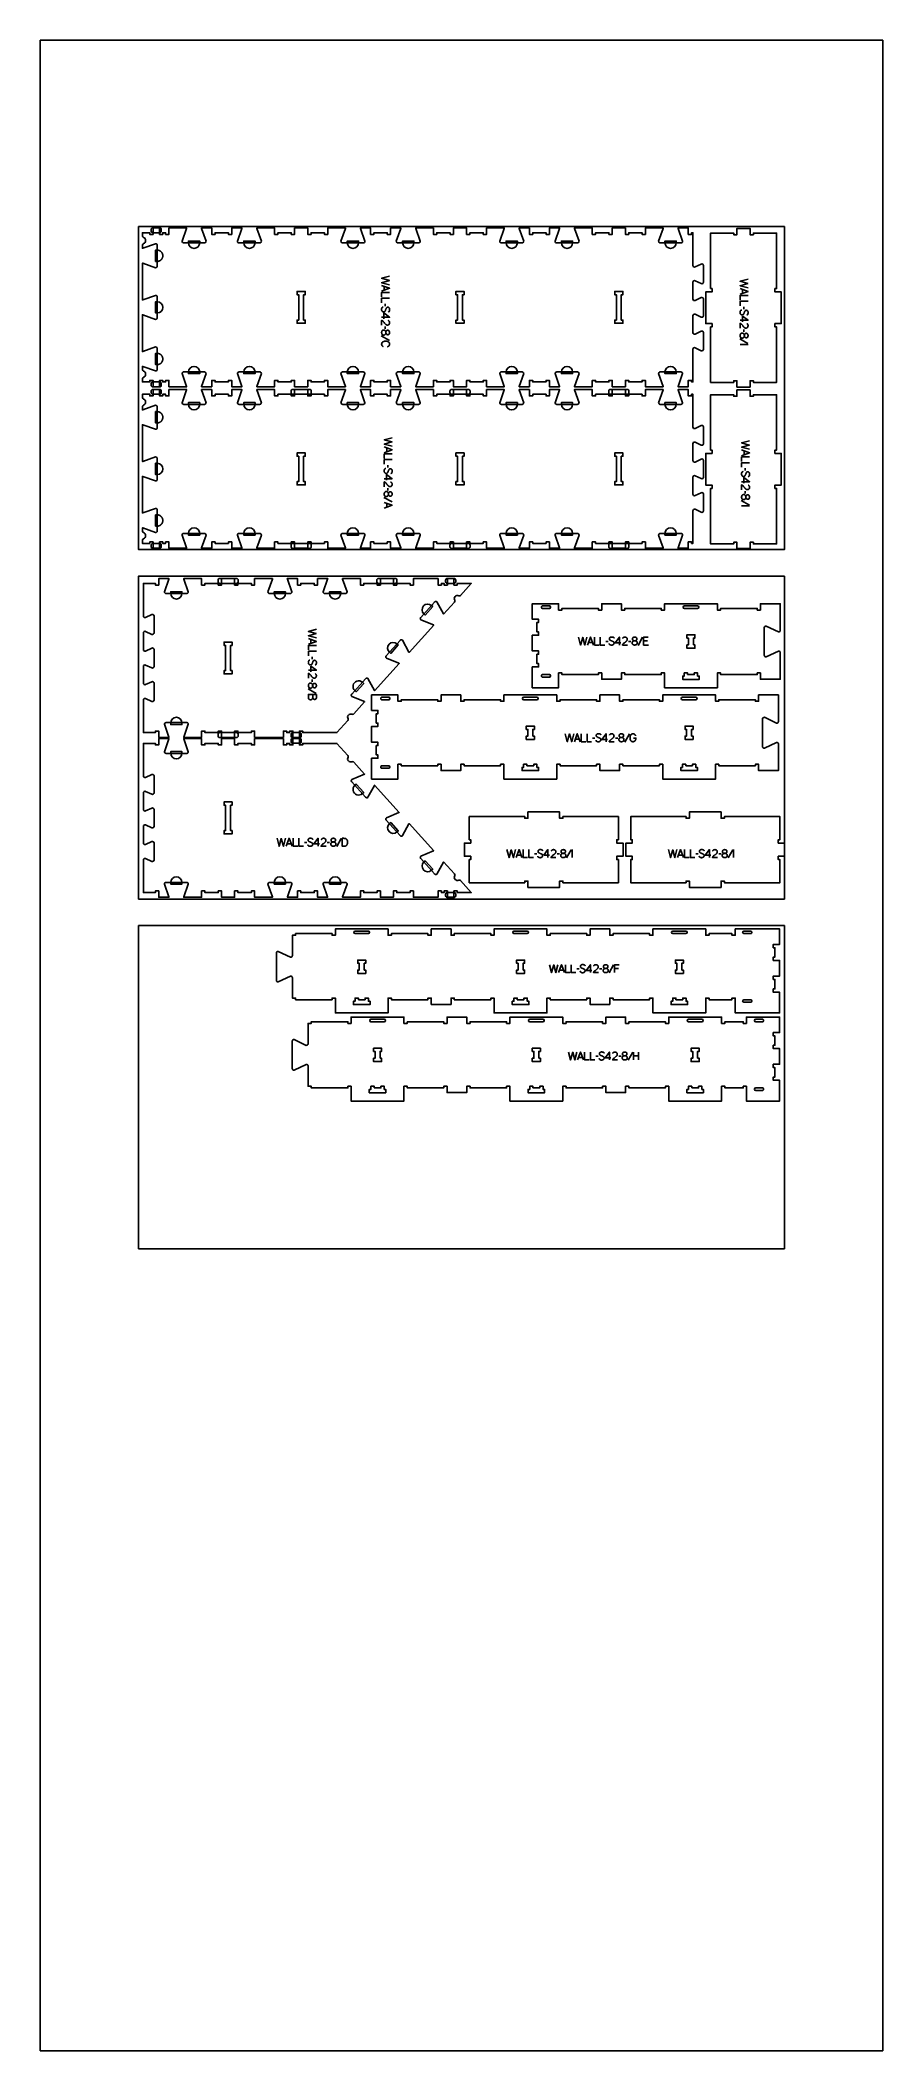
# Model space of a CAD drawing. Extents: x 2032 to 5216, y -19593 to -11999.
import ezdxf

# ---------------------------------------------------------------- set-up
doc = ezdxf.new("R2010")
doc.units = 0
for name, color, linetype in [('0_SHEET_SPRUCEPLY_2440X122', 1, 'CONTINUOUS'), ('1_ANYTOOL_1MMDEEP_LABELS_S', 2, 'CONTINUOUS'), ('3_ANYTOOL_CUTTHROUGH_INSID', 4, 'CONTINUOUS'), ('4_ANYTOOL_CUTTHROUGH_OUTSI', 5, 'CONTINUOUS'), ('5_ANYTOOL_HALF_MILL_9MM_IN', 3, 'CONTINUOUS'), ('DONOTCUT', 18, 'CONTINUOUS')]:
    doc.layers.add(name, color=color, linetype=linetype)

msp = doc.modelspace()

# ---------------------------------------------------------------- linework, layer by layer
at = {"layer": '0_SHEET_SPRUCEPLY_2440X122'}
for points in [[(4843.9, -12703.3), (4843.9, -13923.3), (2403.9, -13923.3), (2403.9, -12703.3)], [(4843.9, -14023.3), (4843.9, -15243.3), (2403.9, -15243.3), (2403.9, -14023.3)], [(4843.9, -15343.3), (4843.9, -16563.3), (2403.9, -16563.3), (2403.9, -15343.3)]]:
    msp.add_lwpolyline(points, close=True, dxfattribs=at)
at = {"layer": '1_ANYTOOL_1MMDEEP_LABELS_S'}
for points in [[(3352.2, -12890.6), (3322.2, -12898.3), (3351.3, -12906.8), (3322.2, -12915.2), (3352.2, -12922.7)], [(4706.5, -12902.1), (4676.5, -12909.8), (4705.6, -12918.2), (4676.5, -12926.7), (4706.5, -12934.2)], [(3322.2, -12925.3), (3352.2, -12936.2), (3322.2, -12947.3)], [(3352.2, -12951.5), (3322.2, -12951.5), (3322.2, -12968.6)], [(3352.2, -12973.4), (3322.2, -12973.4), (3322.2, -12990.5)], [(3331.7, -12928.8), (3331.7, -12943.7)], [(4676.5, -12936.8), (4706.5, -12947.7), (4676.5, -12958.7)], [(4706.5, -12963), (4676.5, -12963), (4676.5, -12980.1)], [(4686.1, -12940.3), (4686.1, -12955.2)], [(3347.6, -13025.3), (3347.8, -13025.3), (3347.9, -13025.3), (3347.9, -13025.3), (3348, -13025.3), (3348.1, -13025.3), (3348.2, -13025.3), (3348.3, -13025.3), (3348.4, -13025.3), (3348.5, -13025.3), (3348.6, -13025.2), (3348.6, -13025.2), (3348.7, -13025.2), (3348.8, -13025.2), (3348.9, -13025.2), (3349, -13025.1), (3349, -13025.1), (3349.1, -13025.1), (3349.2, -13025.1), (3349.3, -13025), (3349.3, -13025), (3349.4, -13025), (3349.5, -13024.9), (3349.6, -13024.9), (3349.6, -13024.8), (3349.7, -13024.8), (3349.8, -13024.8), (3349.8, -13024.7), (3349.9, -13024.7), (3350, -13024.6), (3350, -13024.6), (3350.1, -13024.5), (3350.2, -13024.5), (3350.2, -13024.4), (3350.3, -13024.4), (3350.3, -13024.3), (3350.4, -13024.2), (3350.4, -13024.2), (3350.5, -13024.1), (3350.6, -13024.1), (3350.6, -13024), (3350.7, -13023.9), (3350.7, -13023.9), (3350.8, -13023.8), (3350.8, -13023.7), (3350.9, -13023.6), (3350.9, -13023.6), (3351, -13023.5), (3351, -13023.4), (3351, -13023.3), (3351.1, -13023.3), (3351.1, -13023.2), (3351.2, -13023), (3351.3, -13022.8), (3351.4, -13022.6), (3351.4, -13022.5), (3351.5, -13022.3), (3351.6, -13022.1), (3351.8, -13021.2), (3352, -13020.4), (3352.1, -13019.7), (3352.3, -13018.9), (3352.3, -13018.5), (3352.4, -13018.1), (3352.4, -13017.8), (3352.4, -13017.4), (3352.5, -13017), (3352.5, -13016.7), (3352.5, -13016.3), (3352.5, -13016), (3352.5, -13015.8), (3352.5, -13015.6), (3352.5, -13015.4), (3352.5, -13015.2), (3352.5, -13015), (3352.4, -13014.8), (3352.4, -13014.6), (3352.4, -13014.4), (3352.4, -13014.2), (3352.3, -13014.1), (3352.3, -13013.9), (3352.2, -13013.7), (3352.2, -13013.5), (3352.2, -13013.3), (3352.1, -13013.2), (3352, -13013), (3352, -13012.8), (3351.9, -13012.6), (3351.9, -13012.5), (3351.8, -13012.3), (3351.7, -13012.1), (3351.6, -13012), (3351.6, -13011.8), (3351.5, -13011.6), (3351.4, -13011.5), (3351.3, -13011.3), (3351.2, -13011.1), (3351.1, -13011), (3351, -13010.8), (3350.9, -13010.7), (3350.8, -13010.5), (3350.7, -13010.3), (3350.6, -13010.2), (3350.4, -13010), (3350.3, -13009.9), (3350.2, -13009.8), (3350.1, -13009.6), (3349.9, -13009.5), (3349.8, -13009.4), (3349.7, -13009.3), (3349.5, -13009.1), (3349.4, -13009), (3349.2, -13008.9), (3349.1, -13008.8), (3348.9, -13008.7), (3348.8, -13008.6), (3348.6, -13008.6), (3348.5, -13008.5), (3348.3, -13008.4), (3348.1, -13008.3), (3348, -13008.3), (3347.8, -13008.2), (3347.6, -13008.1), (3347.4, -13008.1), (3347.3, -13008.1), (3347.1, -13008), (3346.9, -13008), (3346.7, -13007.9), (3346.5, -13007.9), (3346.3, -13007.9), (3346.1, -13007.9), (3345.9, -13007.9), (3345.7, -13007.9), (3345.5, -13007.9), (3345.3, -13007.9), (3345, -13007.9), (3344.8, -13007.9), (3344.6, -13007.9), (3344.4, -13007.9), (3344.2, -13008), (3344, -13008), (3343.9, -13008), (3343.7, -13008.1), (3343.5, -13008.1), (3343.3, -13008.2), (3343.1, -13008.3), (3343, -13008.3), (3343, -13008.3), (3342.9, -13008.4), (3342.8, -13008.4), (3342.7, -13008.4), (3342.6, -13008.5), (3342.6, -13008.5), (3342.5, -13008.6), (3342.4, -13008.6), (3342.3, -13008.7), (3342.2, -13008.7), (3342.2, -13008.7), (3342.1, -13008.8), (3342, -13008.9), (3341.9, -13008.9), (3341.9, -13009), (3341.8, -13009), (3341.7, -13009.1), (3341.7, -13009.1), (3341.6, -13009.2), (3341.5, -13009.3), (3341.5, -13009.3), (3341.4, -13009.4), (3341.3, -13009.4), (3341.2, -13009.6), (3341.1, -13009.7), (3341, -13009.9), (3340.8, -13010), (3340.7, -13010.2), (3340.6, -13010.3), (3340.5, -13010.5), (3340.4, -13010.7), (3340, -13011.4), (3339.6, -13012.1), (3339.3, -13012.9), (3338.9, -13013.6), (3338.6, -13014.4), (3338.2, -13015.2), (3337.9, -13016), (3337.6, -13016.9), (3337.3, -13017.7), (3337, -13018.5), (3336.6, -13019.3), (3336.3, -13020), (3335.9, -13020.8), (3335.5, -13021.5), (3335.1, -13022.2), (3334.7, -13022.9), (3334.6, -13023.1), (3334.4, -13023.2), (3334.3, -13023.4), (3334.3, -13023.5), (3334.2, -13023.5), (3334.1, -13023.6), (3334.1, -13023.7), (3334, -13023.7), (3334, -13023.8), (3333.9, -13023.9), (3333.8, -13023.9), (3333.8, -13024), (3333.7, -13024.1), (3333.6, -13024.1), (3333.5, -13024.2), (3333.5, -13024.2), (3333.4, -13024.3), (3333.3, -13024.3), (3333.3, -13024.4), (3333.2, -13024.5), (3333.1, -13024.5), (3333, -13024.5), (3332.9, -13024.6), (3332.9, -13024.6), (3332.8, -13024.7), (3332.7, -13024.7), (3332.6, -13024.8), (3332.5, -13024.8), (3332.5, -13024.8), (3332.4, -13024.9), (3332.3, -13024.9), (3332.2, -13025), (3332.1, -13025), (3332, -13025), (3331.9, -13025), (3331.8, -13025.1), (3331.7, -13025.1), (3331.6, -13025.1), (3331.4, -13025.2), (3331.2, -13025.2), (3331, -13025.3), (3330.8, -13025.3), (3330.6, -13025.3), (3330.3, -13025.3), (3330.1, -13025.3), (3329.9, -13025.3), (3329.7, -13025.3), (3329.5, -13025.3), (3329.2, -13025.3), (3329, -13025.3), (3328.8, -13025.2), (3328.5, -13025.2), (3328.3, -13025.2), (3328.1, -13025.1), (3327.9, -13025.1), (3327.7, -13025), (3327.5, -13025), (3327.3, -13024.9), (3327.1, -13024.9), (3326.9, -13024.8), (3326.7, -13024.7), (3326.5, -13024.6), (3326.3, -13024.5), (3326.2, -13024.5), (3326, -13024.4), (3325.8, -13024.3), (3325.6, -13024.1), (3325.5, -13024), (3325.3, -13023.9), (3325.2, -13023.8), (3325, -13023.7), (3324.9, -13023.5), (3324.7, -13023.4), (3324.6, -13023.3), (3324.4, -13023.1), (3324.3, -13023), (3324.2, -13022.8), (3324, -13022.6), (3323.9, -13022.5), (3323.8, -13022.3), (3323.7, -13022.1), (3323.5, -13021.8), (3323.3, -13021.4), (3323.1, -13021), (3322.9, -13020.7), (3322.7, -13020.3), (3322.6, -13019.9), (3322.5, -13019.7), (3322.4, -13019.5), (3322.4, -13019.3), (3322.3, -13019.1), (3322.2, -13018.9), (3322.2, -13018.8), (3322.1, -13018.6), (3322.1, -13018.4), (3322.1, -13018.2), (3322, -13018), (3322, -13017.8), (3321.9, -13017.6), (3321.9, -13017.4), (3321.9, -13017.2), (3321.9, -13016.8), (3321.8, -13016.3), (3321.8, -13015.9), (3321.8, -13015.5), (3321.8, -13015.1), (3321.9, -13014.7), (3321.9, -13014.3), (3321.9, -13013.9), (3322, -13013.5), (3322.1, -13013.1), (3322.2, -13012.8), (3322.3, -13012.4), (3322.4, -13012), (3322.5, -13011.6), (3322.7, -13011.3), (3322.8, -13010.9), (3323, -13010.6), (3323.2, -13010.2), (3323.4, -13009.9), (3323.5, -13009.7), (3323.6, -13009.5), (3323.7, -13009.4), (3323.8, -13009.2), (3323.9, -13009.1), (3324, -13008.9), (3324.1, -13008.8), (3324.2, -13008.7), (3324.4, -13008.5), (3324.5, -13008.4), (3324.6, -13008.3), (3324.8, -13008.2), (3324.8, -13008.1), (3324.9, -13008.1), (3325, -13008), (3325, -13008), (3325.1, -13007.9), (3325.2, -13007.9), (3325.2, -13007.9), (3325.3, -13007.8), (3325.4, -13007.8), (3325.5, -13007.7), (3325.5, -13007.7), (3325.6, -13007.7), (3325.7, -13007.6), (3325.8, -13007.6), (3325.8, -13007.5), (3325.9, -13007.5), (3326, -13007.5), (3326.1, -13007.4), (3326.2, -13007.4), (3326.2, -13007.4), (3326.4, -13007.3), (3326.6, -13007.3), (3326.8, -13007.3), (3326.9, -13007.2), (3327.1, -13007.2), (3327.3, -13007.2), (3327.5, -13007.1), (3327.6, -13007.1), (3327.8, -13007.1), (3328, -13007.1)], [(3322.2, -13045.4), (3352.2, -13045.4), (3330.8, -13029.4)], [(3322.2, -13075.6), (3322.2, -13057.3), (3322.7, -13057.4), (3322.9, -13057.5), (3323.1, -13057.6), (3323.4, -13057.7), (3323.6, -13057.7), (3323.8, -13057.8), (3324, -13057.9), (3324.2, -13058), (3324.4, -13058.1), (3324.6, -13058.2), (3324.8, -13058.4), (3325, -13058.5), (3325.2, -13058.6), (3325.4, -13058.7), (3325.6, -13058.8), (3325.8, -13059), (3326, -13059.1), (3326.2, -13059.2), (3326.4, -13059.4), (3326.6, -13059.5), (3326.7, -13059.7), (3326.9, -13059.8), (3327.1, -13060), (3327.3, -13060.1), (3327.4, -13060.3), (3327.6, -13060.4), (3327.8, -13060.6), (3327.9, -13060.8), (3328.1, -13061), (3328.4, -13061.3), (3329.6, -13062.8), (3330.8, -13064.3), (3332, -13065.8), (3333.1, -13067.3), (3333.6, -13068.1), (3334.2, -13068.8), (3334.8, -13069.5), (3335.4, -13070.2), (3336, -13070.9), (3336.6, -13071.5), (3337.2, -13072.1), (3337.8, -13072.7), (3338, -13072.9), (3338.1, -13073), (3338.3, -13073.2), (3338.4, -13073.3), (3338.6, -13073.4), (3338.8, -13073.5), (3338.9, -13073.7), (3339.1, -13073.8), (3339.3, -13073.9), (3339.5, -13074), (3339.6, -13074.1), (3339.8, -13074.2), (3340, -13074.3), (3340.2, -13074.4), (3340.4, -13074.4), (3340.6, -13074.5), (3340.8, -13074.6), (3341, -13074.6), (3341.2, -13074.7), (3341.4, -13074.8), (3341.6, -13074.8), (3341.8, -13074.9), (3342, -13074.9), (3342.2, -13074.9), (3342.4, -13075), (3342.6, -13075), (3342.8, -13075), (3343, -13075.1), (3343.3, -13075.1), (3343.5, -13075.1), (3343.7, -13075.1), (3343.9, -13075.1), (3344.2, -13075.1), (3344.4, -13075.1), (3344.7, -13075.1), (3344.9, -13075.1), (3345.1, -13075), (3345.4, -13075), (3345.6, -13075), (3345.8, -13074.9), (3346, -13074.9), (3346.3, -13074.8), (3346.5, -13074.8), (3346.7, -13074.7), (3346.9, -13074.7), (3347.1, -13074.6), (3347.3, -13074.5), (3347.5, -13074.5), (3347.7, -13074.4), (3347.9, -13074.3), (3348, -13074.2), (3348.2, -13074.1), (3348.4, -13074), (3348.6, -13073.9), (3348.7, -13073.8), (3348.9, -13073.7), (3349, -13073.6), (3349.2, -13073.4), (3349.4, -13073.3), (3349.5, -13073.2), (3349.6, -13073), (3349.8, -13072.9), (3349.9, -13072.7), (3350.1, -13072.6), (3350.2, -13072.4), (3350.3, -13072.2), (3350.4, -13072.1), (3350.5, -13071.9), (3350.7, -13071.7), (3350.8, -13071.6), (3350.9, -13071.4), (3351, -13071.2), (3351.1, -13071), (3351.2, -13070.9), (3351.3, -13070.7), (3351.3, -13070.5), (3351.4, -13070.3), (3351.5, -13070.1), (3351.6, -13069.9), (3351.6, -13069.7), (3351.7, -13069.5), (3351.8, -13069.3), (3351.8, -13069.1), (3351.9, -13068.9), (3351.9, -13068.7), (3352, -13068.5), (3352, -13068.2), (3352, -13068), (3352.1, -13067.8), (3352.1, -13067.6), (3352.1, -13067.4), (3352.1, -13067.1), (3352.1, -13066.9), (3352.1, -13066.7), (3352.2, -13066.2), (3352.2, -13065.8), (3352.1, -13065.5), (3352.1, -13065.1), (3352.1, -13064.8), (3352, -13064.4), (3352, -13064.1), (3351.9, -13063.8), (3351.8, -13063.4), (3351.8, -13063.1), (3351.7, -13063), (3351.7, -13062.8), (3351.6, -13062.7), (3351.6, -13062.5), (3351.5, -13062.4), (3351.4, -13062.2), (3351.4, -13062.1), (3351.3, -13061.9), (3351.2, -13061.8), (3351.2, -13061.6), (3351.1, -13061.5), (3351, -13061.4), (3351, -13061.2), (3350.9, -13061.1), (3350.8, -13061), (3350.7, -13060.8), (3350.6, -13060.7), (3350.5, -13060.6), (3350.5, -13060.5), (3350.4, -13060.3), (3350.3, -13060.2), (3350.2, -13060.1), (3350.1, -13060), (3350, -13059.9), (3349.9, -13059.7), (3349.7, -13059.6), (3349.6, -13059.5), (3349.5, -13059.4), (3349.4, -13059.3), (3349.3, -13059.2), (3349.2, -13059.1), (3349, -13059), (3348.8, -13058.8), (3348.5, -13058.6), (3348.3, -13058.4), (3348, -13058.2), (3347.7, -13058), (3347.4, -13057.9), (3347.1, -13057.7)], [(3330.8, -13029.4), (3330.8, -13051.1)], [(3336, -13003.1), (3336, -12994.3)], [(4701.9, -13036.8), (4702.1, -13036.8), (4702.2, -13036.8), (4702.3, -13036.8), (4702.4, -13036.8), (4702.5, -13036.8), (4702.6, -13036.8), (4702.7, -13036.8), (4702.7, -13036.8), (4702.8, -13036.8), (4702.9, -13036.7), (4703, -13036.7), (4703.1, -13036.7), (4703.2, -13036.7), (4703.2, -13036.7), (4703.3, -13036.6), (4703.4, -13036.6), (4703.5, -13036.6), (4703.5, -13036.5), (4703.6, -13036.5), (4703.7, -13036.5), (4703.8, -13036.4), (4703.8, -13036.4), (4703.9, -13036.4), (4704, -13036.3), (4704, -13036.3), (4704.1, -13036.2), (4704.2, -13036.2), (4704.3, -13036.2), (4704.3, -13036.1), (4704.4, -13036.1), (4704.4, -13036), (4704.5, -13036), (4704.6, -13035.9), (4704.6, -13035.9), (4704.7, -13035.8), (4704.7, -13035.7), (4704.8, -13035.7), (4704.9, -13035.6), (4704.9, -13035.6), (4705, -13035.5), (4705, -13035.4), (4705.1, -13035.4), (4705.1, -13035.3), (4705.2, -13035.2), (4705.2, -13035.1), (4705.3, -13035.1), (4705.3, -13035), (4705.4, -13034.9), (4705.4, -13034.8), (4705.4, -13034.7), (4705.5, -13034.7), (4705.6, -13034.5), (4705.6, -13034.3), (4705.7, -13034.1), (4705.8, -13033.9), (4705.8, -13033.8), (4705.9, -13033.6), (4706.1, -13032.7), (4706.3, -13031.9), (4706.5, -13031.2), (4706.6, -13030.4), (4706.7, -13030), (4706.7, -13029.6), (4706.8, -13029.3), (4706.8, -13028.9), (4706.8, -13028.5), (4706.8, -13028.2), (4706.8, -13027.8), (4706.9, -13027.4), (4706.9, -13027.2), (4706.8, -13027.1), (4706.8, -13026.9), (4706.8, -13026.7), (4706.8, -13026.5), (4706.8, -13026.3), (4706.8, -13026.1), (4706.7, -13025.9), (4706.7, -13025.7), (4706.7, -13025.6), (4706.6, -13025.4), (4706.6, -13025.2), (4706.6, -13025), (4706.5, -13024.8), (4706.5, -13024.7), (4706.4, -13024.5), (4706.3, -13024.3), (4706.3, -13024.1), (4706.2, -13024), (4706.1, -13023.8), (4706.1, -13023.6), (4706, -13023.4), (4705.9, -13023.3), (4705.8, -13023.1), (4705.7, -13022.9), (4705.7, -13022.8), (4705.6, -13022.6), (4705.5, -13022.5), (4705.4, -13022.3), (4705.3, -13022.1), (4705.1, -13022), (4705, -13021.8), (4704.9, -13021.7), (4704.8, -13021.5), (4704.7, -13021.4), (4704.6, -13021.2), (4704.4, -13021.1), (4704.3, -13021), (4704.2, -13020.9), (4704, -13020.7), (4703.9, -13020.6), (4703.7, -13020.5), (4703.6, -13020.4), (4703.4, -13020.3), (4703.3, -13020.2), (4703.1, -13020.1), (4703, -13020), (4702.8, -13020), (4702.7, -13019.9), (4702.5, -13019.8), (4702.3, -13019.8), (4702.1, -13019.7), (4702, -13019.6), (4701.8, -13019.6), (4701.6, -13019.5), (4701.4, -13019.5), (4701.2, -13019.5), (4701, -13019.4), (4700.8, -13019.4), (4700.6, -13019.4), (4700.4, -13019.4), (4700.2, -13019.4), (4700, -13019.3), (4699.8, -13019.3), (4699.6, -13019.3), (4699.4, -13019.4), (4699.2, -13019.4), (4699, -13019.4), (4698.8, -13019.4), (4698.6, -13019.4), (4698.4, -13019.5), (4698.2, -13019.5), (4698, -13019.6), (4697.8, -13019.6), (4697.7, -13019.7), (4697.5, -13019.7), (4697.4, -13019.8), (4697.3, -13019.8), (4697.2, -13019.8), (4697.1, -13019.9), (4697.1, -13019.9), (4697, -13020), (4696.9, -13020), (4696.8, -13020.1), (4696.7, -13020.1), (4696.7, -13020.1), (4696.6, -13020.2), (4696.5, -13020.2), (4696.4, -13020.3), (4696.4, -13020.3), (4696.3, -13020.4), (4696.2, -13020.4), (4696.2, -13020.5), (4696.1, -13020.6), (4696, -13020.6), (4695.9, -13020.7), (4695.9, -13020.7), (4695.8, -13020.8), (4695.7, -13020.9), (4695.7, -13020.9), (4695.6, -13021.1), (4695.4, -13021.2), (4695.3, -13021.4), (4695.2, -13021.5), (4695.1, -13021.7), (4695, -13021.8), (4694.9, -13022), (4694.8, -13022.2), (4694.4, -13022.9), (4694, -13023.6), (4693.6, -13024.4), (4693.3, -13025.1), (4692.9, -13025.9), (4692.6, -13026.7), (4692.3, -13027.5), (4692, -13028.3), (4691.6, -13029.2), (4691.3, -13030), (4691, -13030.8), (4690.6, -13031.5), (4690.2, -13032.3), (4689.9, -13033), (4689.4, -13033.7), (4689, -13034.4), (4688.9, -13034.6), (4688.8, -13034.7), (4688.7, -13034.9), (4688.6, -13034.9), (4688.6, -13035), (4688.5, -13035.1), (4688.4, -13035.2), (4688.4, -13035.2), (4688.3, -13035.3), (4688.2, -13035.4), (4688.2, -13035.4), (4688.1, -13035.5), (4688, -13035.6), (4688, -13035.6), (4687.9, -13035.7), (4687.8, -13035.7), (4687.8, -13035.8), (4687.7, -13035.8), (4687.6, -13035.9), (4687.5, -13035.9), (4687.5, -13036), (4687.4, -13036), (4687.3, -13036.1), (4687.2, -13036.1), (4687.1, -13036.2), (4687.1, -13036.2), (4687, -13036.3), (4686.9, -13036.3), (4686.8, -13036.3), (4686.7, -13036.4), (4686.6, -13036.4), (4686.5, -13036.4), (4686.5, -13036.5), (4686.4, -13036.5), (4686.3, -13036.5), (4686.2, -13036.6), (4686.1, -13036.6), (4685.9, -13036.6), (4685.7, -13036.7), (4685.5, -13036.7), (4685.3, -13036.8), (4685.1, -13036.8), (4684.9, -13036.8), (4684.7, -13036.8), (4684.5, -13036.8), (4684.3, -13036.8), (4684, -13036.8), (4683.8, -13036.8), (4683.6, -13036.8), (4683.3, -13036.8), (4683.1, -13036.7), (4682.9, -13036.7), (4682.7, -13036.7), (4682.5, -13036.6), (4682.2, -13036.6), (4682, -13036.5), (4681.8, -13036.5), (4681.6, -13036.4), (4681.4, -13036.3), (4681.2, -13036.3), (4681.1, -13036.2), (4680.9, -13036.1), (4680.7, -13036), (4680.5, -13035.9), (4680.3, -13035.8), (4680.2, -13035.7), (4680, -13035.6), (4679.8, -13035.5), (4679.7, -13035.4), (4679.5, -13035.3), (4679.4, -13035.2), (4679.2, -13035), (4679.1, -13034.9), (4678.9, -13034.7), (4678.8, -13034.6), (4678.6, -13034.5), (4678.5, -13034.3), (4678.4, -13034.1), (4678.3, -13034), (4678.1, -13033.8), (4678, -13033.6), (4677.8, -13033.3), (4677.6, -13032.9), (4677.4, -13032.5), (4677.2, -13032.2), (4677.1, -13031.8), (4676.9, -13031.4), (4676.8, -13031.2), (4676.8, -13031), (4676.7, -13030.8), (4676.7, -13030.6), (4676.6, -13030.4), (4676.5, -13030.2), (4676.5, -13030), (4676.4, -13029.9), (4676.4, -13029.7), (4676.4, -13029.5), (4676.3, -13029.3), (4676.3, -13029.1), (4676.3, -13028.9), (4676.2, -13028.7), (4676.2, -13028.2), (4676.2, -13027.8), (4676.2, -13027.4), (4676.2, -13027), (4676.2, -13026.6), (4676.2, -13026.2), (4676.2, -13025.8), (4676.3, -13025.4), (4676.4, -13025), (4676.4, -13024.6), (4676.5, -13024.2), (4676.6, -13023.9), (4676.7, -13023.5), (4676.9, -13023.1), (4677, -13022.8), (4677.2, -13022.4), (4677.3, -13022.1), (4677.5, -13021.7), (4677.7, -13021.4), (4677.8, -13021.2), (4677.9, -13021), (4678, -13020.9), (4678.1, -13020.7), (4678.2, -13020.6), (4678.4, -13020.4), (4678.5, -13020.3), (4678.6, -13020.2), (4678.7, -13020), (4678.8, -13019.9), (4679, -13019.8), (4679.1, -13019.7), (4679.2, -13019.6), (4679.2, -13019.6), (4679.3, -13019.5), (4679.4, -13019.5), (4679.5, -13019.4), (4679.5, -13019.4), (4679.6, -13019.3), (4679.7, -13019.3), (4679.7, -13019.3), (4679.8, -13019.2), (4679.9, -13019.2), (4680, -13019.1), (4680, -13019.1), (4680.1, -13019.1), (4680.2, -13019), (4680.3, -13019), (4680.4, -13019), (4680.4, -13018.9), (4680.5, -13018.9), (4680.6, -13018.9), (4680.8, -13018.8), (4680.9, -13018.8), (4681.1, -13018.7), (4681.3, -13018.7), (4681.5, -13018.7), (4681.6, -13018.7), (4681.8, -13018.6), (4682, -13018.6), (4682.2, -13018.6), (4682.4, -13018.6)], [(4706.5, -12984.8), (4676.5, -12984.8), (4676.5, -13001.9)], [(4676.5, -13056.8), (4706.6, -13056.9), (4685.2, -13040.9)], [(4685.2, -13040.9), (4685.2, -13062.6)], [(4690.4, -13014.6), (4690.3, -13005.8)], [(3351.7, -13133.3), (3320.9, -13116.1)], [(3344.7, -13156.9), (3345.1, -13156.7), (3345.5, -13156.5), (3345.8, -13156.4), (3346.2, -13156.2), (3346.6, -13156), (3346.9, -13155.8), (3347.3, -13155.5), (3347.6, -13155.3), (3348, -13155.1), (3348.3, -13154.8), (3348.6, -13154.6), (3348.9, -13154.3), (3349.2, -13154), (3349.5, -13153.7), (3349.8, -13153.4), (3350, -13153.1), (3350.2, -13153), (3350.3, -13152.8), (3350.4, -13152.6), (3350.5, -13152.5), (3350.6, -13152.3), (3350.8, -13152.1), (3350.9, -13152), (3351, -13151.8), (3351.1, -13151.6), (3351.2, -13151.4), (3351.2, -13151.3), (3351.3, -13151.1), (3351.4, -13150.9), (3351.5, -13150.7), (3351.6, -13150.5), (3351.6, -13150.3), (3351.7, -13150.1), (3351.8, -13150), (3351.8, -13149.8), (3351.9, -13149.6), (3351.9, -13149.4), (3351.9, -13149.2), (3352, -13148.9), (3352, -13148.7), (3352.1, -13148.5), (3352.1, -13148.3), (3352.1, -13148.1), (3352.1, -13147.9), (3352.1, -13147.7), (3352.1, -13147.5), (3352.2, -13147.2), (3352.2, -13147), (3352.2, -13146.7), (3352.1, -13146.3), (3352.1, -13146), (3352.1, -13145.7), (3352, -13145.3), (3352, -13145), (3351.9, -13144.7), (3351.9, -13144.4), (3351.8, -13144.1), (3351.7, -13143.8), (3351.6, -13143.5), (3351.5, -13143.2), (3351.4, -13143), (3351.3, -13142.8), (3351.3, -13142.7), (3351.2, -13142.6), (3351.1, -13142.4), (3351.1, -13142.3), (3351, -13142.2), (3350.9, -13142), (3350.8, -13141.9), (3350.8, -13141.8), (3350.7, -13141.7), (3350.6, -13141.5), (3350.5, -13141.4), (3350.4, -13141.3), (3350.3, -13141.2), (3350.1, -13140.9), (3349.9, -13140.7), (3349.7, -13140.5), (3349.5, -13140.2), (3349.3, -13140), (3349.1, -13139.8), (3348.8, -13139.6), (3348.6, -13139.4), (3348.3, -13139.2), (3348, -13139), (3347.8, -13138.9), (3347.5, -13138.7), (3346.9, -13138.3), (3346.3, -13138), (3345.7, -13137.7), (3345.1, -13137.4), (3344.4, -13137.2), (3343.8, -13137), (3343.2, -13136.8), (3342.5, -13136.6), (3341.9, -13136.4), (3341.2, -13136.3), (3340.6, -13136.1), (3339.9, -13136), (3339.2, -13136), (3338.5, -13135.9), (3337.9, -13135.9), (3337.2, -13135.9), (3336.5, -13135.9), (3335.8, -13135.9), (3335.1, -13136), (3334.4, -13136), (3333.7, -13136.1), (3333.1, -13136.3), (3332.4, -13136.4), (3332.1, -13136.5), (3331.8, -13136.6), (3331.5, -13136.7), (3331.1, -13136.8), (3330.8, -13136.9), (3330.5, -13137), (3330.2, -13137.1), (3329.9, -13137.2), (3329.3, -13137.5), (3328.6, -13137.7), (3328, -13138), (3327.4, -13138.4), (3326.8, -13138.7), (3326.6, -13138.9), (3326.3, -13139.1), (3326, -13139.3), (3325.8, -13139.5), (3325.5, -13139.7), (3325.3, -13139.9), (3325, -13140.1), (3324.8, -13140.3), (3324.6, -13140.6), (3324.4, -13140.8), (3324.2, -13141), (3324.1, -13141.1), (3324, -13141.3), (3323.9, -13141.4), (3323.8, -13141.5), (3323.7, -13141.6), (3323.6, -13141.8), (3323.6, -13141.9), (3323.5, -13142), (3323.4, -13142.2), (3323.3, -13142.3), (3323.3, -13142.4), (3323.2, -13142.6), (3323.1, -13142.9), (3322.9, -13143.1), (3322.8, -13143.4), (3322.7, -13143.7), (3322.6, -13144), (3322.5, -13144.3), (3322.5, -13144.6), (3322.4, -13145), (3322.3, -13145.3), (3322.3, -13145.6), (3322.2, -13146), (3322.2, -13146.3), (3322.2, -13146.6), (3322.2, -13147), (3322.2, -13147.4), (3322.2, -13147.7), (3322.2, -13148.1), (3322.2, -13148.3), (3322.2, -13148.5), (3322.2, -13148.7), (3322.3, -13148.8), (3322.3, -13149), (3322.3, -13149.2), (3322.3, -13149.4), (3322.4, -13149.5), (3322.4, -13149.7), (3322.5, -13149.9), (3322.5, -13150), (3322.6, -13150.2), (3322.6, -13150.4), (3322.7, -13150.5), (3322.7, -13150.7), (3322.8, -13150.8), (3322.9, -13151), (3322.9, -13151.2), (3323, -13151.3), (3323.1, -13151.5), (3323.2, -13151.6), (3323.2, -13151.7), (3323.3, -13151.9), (3323.4, -13152), (3323.5, -13152.2), (3323.6, -13152.3), (3323.7, -13152.4), (3323.8, -13152.6), (3324, -13152.8), (3324.2, -13153.1), (3324.4, -13153.4), (3324.7, -13153.6), (3324.9, -13153.9), (3325.1, -13154.1), (3325.4, -13154.3), (3325.6, -13154.6), (3325.9, -13154.8), (3326.2, -13155), (3326.5, -13155.2), (3326.8, -13155.4), (3327.1, -13155.6), (3327.4, -13155.8), (3327.7, -13156), (3328, -13156.2)], [(3336, -13089.3), (3336, -13080.5)], [(4706, -13144.7), (4675.3, -13127.6)], [(4676.6, -13087.1), (4676.6, -13068.8), (4677.1, -13068.9), (4677.3, -13069), (4677.5, -13069.1), (4677.7, -13069.2), (4677.9, -13069.2), (4678.1, -13069.3), (4678.4, -13069.4), (4678.6, -13069.5), (4678.8, -13069.6), (4679, -13069.7), (4679.2, -13069.9), (4679.4, -13070), (4679.6, -13070.1), (4679.8, -13070.2), (4680, -13070.3), (4680.2, -13070.5), (4680.4, -13070.6), (4680.5, -13070.7), (4680.7, -13070.9), (4680.9, -13071), (4681.1, -13071.2), (4681.3, -13071.3), (4681.4, -13071.5), (4681.6, -13071.6), (4681.8, -13071.8), (4681.9, -13071.9), (4682.1, -13072.1), (4682.3, -13072.3), (4682.4, -13072.4), (4682.7, -13072.8), (4684, -13074.3), (4685.2, -13075.8), (4686.3, -13077.3), (4687.4, -13078.8), (4688, -13079.6), (4688.6, -13080.3), (4689.1, -13081), (4689.7, -13081.7), (4690.3, -13082.4), (4690.9, -13083), (4691.5, -13083.6), (4692.2, -13084.2), (4692.3, -13084.4), (4692.5, -13084.5), (4692.6, -13084.7), (4692.8, -13084.8), (4693, -13084.9), (4693.1, -13085), (4693.3, -13085.1), (4693.5, -13085.3), (4693.6, -13085.4), (4693.8, -13085.5), (4694, -13085.6), (4694.2, -13085.7), (4694.4, -13085.8), (4694.5, -13085.8), (4694.7, -13085.9), (4694.9, -13086), (4695.1, -13086.1), (4695.3, -13086.1), (4695.5, -13086.2), (4695.7, -13086.3), (4695.9, -13086.3), (4696.1, -13086.4), (4696.3, -13086.4), (4696.5, -13086.4), (4696.7, -13086.5), (4697, -13086.5), (4697.2, -13086.5), (4697.4, -13086.6), (4697.6, -13086.6), (4697.8, -13086.6), (4698.1, -13086.6), (4698.3, -13086.6), (4698.5, -13086.6), (4698.8, -13086.6), (4699, -13086.6), (4699.3, -13086.5), (4699.5, -13086.5), (4699.7, -13086.5), (4700, -13086.5), (4700.2, -13086.4), (4700.4, -13086.4), (4700.6, -13086.3), (4700.8, -13086.3), (4701, -13086.2), (4701.2, -13086.2), (4701.4, -13086.1), (4701.6, -13086), (4701.8, -13086), (4702, -13085.9), (4702.2, -13085.8), (4702.4, -13085.7), (4702.6, -13085.6), (4702.7, -13085.5), (4702.9, -13085.4), (4703.1, -13085.3), (4703.2, -13085.2), (4703.4, -13085), (4703.6, -13084.9), (4703.7, -13084.8), (4703.9, -13084.7), (4704, -13084.5), (4704.1, -13084.4), (4704.3, -13084.2), (4704.4, -13084.1), (4704.5, -13083.9), (4704.7, -13083.7), (4704.8, -13083.6), (4704.9, -13083.4), (4705, -13083.2), (4705.1, -13083.1), (4705.2, -13082.9), (4705.3, -13082.7), (4705.4, -13082.5), (4705.5, -13082.3), (4705.6, -13082.2), (4705.7, -13082), (4705.8, -13081.8), (4705.8, -13081.6), (4705.9, -13081.4), (4706, -13081.2), (4706, -13081), (4706.1, -13080.8), (4706.2, -13080.6), (4706.2, -13080.4), (4706.3, -13080.2), (4706.3, -13080), (4706.3, -13079.7), (4706.4, -13079.5), (4706.4, -13079.3), (4706.4, -13079.1), (4706.5, -13078.8), (4706.5, -13078.6), (4706.5, -13078.4), (4706.5, -13078.2), (4706.5, -13077.7), (4706.5, -13077.3), (4706.5, -13076.9), (4706.5, -13076.6), (4706.4, -13076.2), (4706.4, -13075.9), (4706.3, -13075.6), (4706.3, -13075.2), (4706.2, -13074.9), (4706.1, -13074.6), (4706.1, -13074.5), (4706, -13074.3), (4706, -13074.2), (4705.9, -13074), (4705.9, -13073.9), (4705.8, -13073.7), (4705.7, -13073.6), (4705.7, -13073.4), (4705.6, -13073.3), (4705.5, -13073.1), (4705.5, -13073), (4705.4, -13072.9), (4705.3, -13072.7), (4705.2, -13072.6), (4705.2, -13072.5), (4705.1, -13072.3), (4705, -13072.2), (4704.9, -13072.1), (4704.8, -13072), (4704.7, -13071.8), (4704.6, -13071.7), (4704.5, -13071.6), (4704.4, -13071.5), (4704.3, -13071.4), (4704.2, -13071.2), (4704.1, -13071.1), (4704, -13071), (4703.9, -13070.9), (4703.8, -13070.8), (4703.6, -13070.7), (4703.5, -13070.6), (4703.4, -13070.5), (4703.1, -13070.3), (4702.9, -13070.1), (4702.6, -13069.9), (4702.3, -13069.7), (4702, -13069.5), (4701.7, -13069.4), (4701.4, -13069.2)], [(4690.4, -13100.8), (4690.3, -13092)], [(4706.5, -13148.3), (4676.5, -13148.3)], [(3361.8, -13500.6), (3331.8, -13508.3), (3360.9, -13516.7), (3331.8, -13525.2), (3361.8, -13532.7)], [(4712.1, -13512.1), (4682.1, -13519.8), (4711.2, -13528.2), (4682.1, -13536.7), (4712.1, -13544.2)], [(3331.8, -13535.3), (3361.8, -13546.2), (3331.8, -13557.2)], [(3361.8, -13561.5), (3331.8, -13561.5), (3331.8, -13578.6)], [(3361.8, -13583.3), (3331.8, -13583.3), (3331.8, -13600.4)], [(3341.4, -13538.8), (3341.4, -13553.7)], [(4682.1, -13546.8), (4712.1, -13557.7), (4682.1, -13568.7)], [(4712.1, -13573), (4682.1, -13573), (4682.1, -13590.1)], [(4691.7, -13550.3), (4691.7, -13565.2)], [(3357.2, -13635.3), (3357.4, -13635.3), (3357.5, -13635.3), (3357.6, -13635.3), (3357.7, -13635.3), (3357.8, -13635.3), (3357.9, -13635.3), (3358, -13635.3), (3358.1, -13635.3), (3358.1, -13635.2), (3358.2, -13635.2), (3358.3, -13635.2), (3358.4, -13635.2), (3358.5, -13635.2), (3358.6, -13635.1), (3358.6, -13635.1), (3358.7, -13635.1), (3358.8, -13635.1), (3358.9, -13635), (3358.9, -13635), (3359, -13635), (3359.1, -13634.9), (3359.2, -13634.9), (3359.2, -13634.9), (3359.3, -13634.8), (3359.4, -13634.8), (3359.4, -13634.7), (3359.5, -13634.7), (3359.6, -13634.6), (3359.6, -13634.6), (3359.7, -13634.5), (3359.8, -13634.5), (3359.8, -13634.4), (3359.9, -13634.4), (3359.9, -13634.3), (3360, -13634.3), (3360.1, -13634.2), (3360.1, -13634.2), (3360.2, -13634.1), (3360.2, -13634), (3360.3, -13634), (3360.3, -13633.9), (3360.4, -13633.8), (3360.4, -13633.8), (3360.5, -13633.7), (3360.5, -13633.6), (3360.6, -13633.5), (3360.6, -13633.5), (3360.7, -13633.4), (3360.7, -13633.3), (3360.8, -13633.2), (3360.8, -13633.2), (3360.9, -13633), (3361, -13632.8), (3361, -13632.6), (3361.1, -13632.4), (3361.2, -13632.2), (3361.2, -13632), (3361.5, -13631.2), (3361.6, -13630.4), (3361.8, -13629.6), (3361.9, -13628.9), (3362, -13628.5), (3362, -13628.1), (3362.1, -13627.7), (3362.1, -13627.4), (3362.1, -13627), (3362.2, -13626.6), (3362.2, -13626.3), (3362.2, -13625.9), (3362.2, -13625.7), (3362.2, -13625.5), (3362.2, -13625.4), (3362.1, -13625.2), (3362.1, -13625), (3362.1, -13624.8), (3362.1, -13624.6), (3362.1, -13624.4), (3362, -13624.2), (3362, -13624), (3362, -13623.9), (3361.9, -13623.7), (3361.9, -13623.5), (3361.8, -13623.3), (3361.8, -13623.1), (3361.7, -13623), (3361.7, -13622.8), (3361.6, -13622.6), (3361.5, -13622.4), (3361.5, -13622.3), (3361.4, -13622.1), (3361.3, -13621.9), (3361.2, -13621.8), (3361.2, -13621.6), (3361.1, -13621.4), (3361, -13621.3), (3360.9, -13621.1), (3360.8, -13620.9), (3360.7, -13620.8), (3360.6, -13620.6), (3360.5, -13620.5), (3360.4, -13620.3), (3360.2, -13620.2), (3360.1, -13620), (3360, -13619.9), (3359.9, -13619.7), (3359.7, -13619.6), (3359.6, -13619.5), (3359.5, -13619.3), (3359.3, -13619.2), (3359.2, -13619.1), (3359.1, -13619), (3358.9, -13618.9), (3358.8, -13618.8), (3358.6, -13618.7), (3358.5, -13618.6), (3358.3, -13618.5), (3358.1, -13618.5), (3358, -13618.4), (3357.8, -13618.3), (3357.6, -13618.2), (3357.5, -13618.2), (3357.3, -13618.1), (3357.1, -13618.1), (3356.9, -13618), (3356.7, -13618), (3356.6, -13618), (3356.4, -13617.9), (3356.2, -13617.9), (3356, -13617.9), (3355.8, -13617.9), (3355.6, -13617.8), (3355.4, -13617.8), (3355.1, -13617.8), (3354.9, -13617.8), (3354.7, -13617.8), (3354.5, -13617.9), (3354.3, -13617.9), (3354.1, -13617.9), (3353.9, -13617.9), (3353.7, -13618), (3353.5, -13618), (3353.3, -13618.1), (3353.2, -13618.1), (3353, -13618.2), (3352.8, -13618.2), (3352.7, -13618.3), (3352.6, -13618.3), (3352.6, -13618.3), (3352.5, -13618.4), (3352.4, -13618.4), (3352.3, -13618.5), (3352.2, -13618.5), (3352.1, -13618.5), (3352.1, -13618.6), (3352, -13618.6), (3351.9, -13618.7), (3351.8, -13618.7), (3351.8, -13618.8), (3351.7, -13618.8), (3351.6, -13618.9), (3351.5, -13618.9), (3351.5, -13619), (3351.4, -13619.1), (3351.3, -13619.1), (3351.3, -13619.2), (3351.2, -13619.2), (3351.1, -13619.3), (3351.1, -13619.4), (3351, -13619.4), (3350.9, -13619.6), (3350.8, -13619.7), (3350.6, -13619.8), (3350.5, -13620), (3350.4, -13620.2), (3350.3, -13620.3), (3350.2, -13620.5), (3350.1, -13620.7), (3349.7, -13621.4), (3349.3, -13622.1), (3349, -13622.9), (3348.6, -13623.6), (3348.3, -13624.4), (3347.9, -13625.2), (3347.6, -13626), (3347.3, -13626.8), (3347, -13627.7), (3346.6, -13628.5), (3346.3, -13629.2), (3345.9, -13630), (3345.6, -13630.8), (3345.2, -13631.5), (3344.8, -13632.2), (3344.3, -13632.9), (3344.2, -13633), (3344.1, -13633.2), (3344, -13633.4), (3343.9, -13633.4), (3343.9, -13633.5), (3343.8, -13633.6), (3343.8, -13633.6), (3343.7, -13633.7), (3343.6, -13633.8), (3343.6, -13633.8), (3343.5, -13633.9), (3343.4, -13634), (3343.4, -13634), (3343.3, -13634.1), (3343.2, -13634.2), (3343.2, -13634.2), (3343.1, -13634.3), (3343, -13634.3), (3342.9, -13634.4), (3342.9, -13634.4), (3342.8, -13634.5), (3342.7, -13634.5), (3342.6, -13634.6), (3342.5, -13634.6), (3342.5, -13634.7), (3342.4, -13634.7), (3342.3, -13634.7), (3342.2, -13634.8), (3342.1, -13634.8), (3342, -13634.9), (3342, -13634.9), (3341.9, -13634.9), (3341.8, -13635), (3341.7, -13635), (3341.6, -13635), (3341.5, -13635.1), (3341.4, -13635.1), (3341.2, -13635.1), (3341, -13635.2), (3340.8, -13635.2), (3340.6, -13635.2), (3340.4, -13635.3), (3340.2, -13635.3), (3340, -13635.3), (3339.8, -13635.3), (3339.6, -13635.3), (3339.4, -13635.3), (3339.1, -13635.3), (3338.9, -13635.3), (3338.7, -13635.3), (3338.4, -13635.2), (3338.2, -13635.2), (3338, -13635.2), (3337.8, -13635.1), (3337.6, -13635.1), (3337.4, -13635), (3337.2, -13635), (3337, -13634.9), (3336.8, -13634.8), (3336.6, -13634.8), (3336.4, -13634.7), (3336.2, -13634.6), (3336, -13634.5), (3335.8, -13634.4), (3335.7, -13634.3), (3335.5, -13634.2), (3335.3, -13634.1), (3335.1, -13634), (3335, -13633.9), (3334.8, -13633.8), (3334.7, -13633.6), (3334.5, -13633.5), (3334.4, -13633.4), (3334.2, -13633.2), (3334.1, -13633.1), (3334, -13632.9), (3333.8, -13632.8), (3333.7, -13632.6), (3333.6, -13632.5), (3333.5, -13632.3), (3333.4, -13632.1), (3333.1, -13631.7), (3332.9, -13631.4), (3332.7, -13631), (3332.6, -13630.6), (3332.4, -13630.3), (3332.2, -13629.9), (3332.2, -13629.7), (3332.1, -13629.5), (3332, -13629.3), (3332, -13629.1), (3331.9, -13628.9), (3331.9, -13628.7), (3331.8, -13628.5), (3331.8, -13628.3), (3331.7, -13628.1), (3331.7, -13627.9), (3331.7, -13627.7), (3331.6, -13627.5), (3331.6, -13627.3), (3331.6, -13627.1), (3331.5, -13626.7), (3331.5, -13626.3), (3331.5, -13625.9), (3331.5, -13625.5), (3331.5, -13625.1), (3331.5, -13624.7), (3331.6, -13624.3), (3331.6, -13623.9), (3331.7, -13623.5), (3331.8, -13623.1), (3331.9, -13622.7), (3332, -13622.4), (3332.1, -13622), (3332.2, -13621.6), (3332.3, -13621.3), (3332.5, -13620.9), (3332.7, -13620.5), (3332.8, -13620.2), (3333, -13619.8), (3333.1, -13619.7), (3333.2, -13619.5), (3333.3, -13619.4), (3333.5, -13619.2), (3333.6, -13619.1), (3333.7, -13618.9), (3333.8, -13618.8), (3333.9, -13618.6), (3334, -13618.5), (3334.2, -13618.4), (3334.3, -13618.3), (3334.4, -13618.2), (3334.5, -13618.1), (3334.6, -13618.1), (3334.6, -13618), (3334.7, -13618), (3334.8, -13617.9), (3334.8, -13617.9), (3334.9, -13617.8), (3335, -13617.8), (3335.1, -13617.7), (3335.1, -13617.7), (3335.2, -13617.7), (3335.3, -13617.6), (3335.4, -13617.6), (3335.4, -13617.6), (3335.5, -13617.5), (3335.6, -13617.5), (3335.7, -13617.5), (3335.8, -13617.4), (3335.8, -13617.4), (3335.9, -13617.4), (3336.1, -13617.3), (3336.3, -13617.3), (3336.4, -13617.2), (3336.6, -13617.2), (3336.8, -13617.2), (3337, -13617.1), (3337.1, -13617.1), (3337.3, -13617.1), (3337.5, -13617.1), (3337.7, -13617.1)], [(3331.8, -13655.3), (3361.9, -13655.4), (3340.5, -13639.3)], [(3331.9, -13685.5), (3331.9, -13667.2), (3332.4, -13667.4), (3332.6, -13667.5), (3332.8, -13667.6), (3333, -13667.6), (3333.3, -13667.7), (3333.5, -13667.8), (3333.7, -13667.9), (3333.9, -13668), (3334.1, -13668.1), (3334.3, -13668.2), (3334.5, -13668.3), (3334.7, -13668.5), (3334.9, -13668.6), (3335.1, -13668.7), (3335.3, -13668.8), (3335.5, -13668.9), (3335.7, -13669.1), (3335.9, -13669.2), (3336, -13669.4), (3336.2, -13669.5), (3336.4, -13669.6), (3336.6, -13669.8), (3336.8, -13669.9), (3336.9, -13670.1), (3337.1, -13670.3), (3337.3, -13670.4), (3337.4, -13670.6), (3337.6, -13670.8), (3337.8, -13670.9), (3338.1, -13671.3), (3339.3, -13672.8), (3340.5, -13674.3), (3341.6, -13675.8), (3342.8, -13677.3), (3343.3, -13678.1), (3343.9, -13678.8), (3344.5, -13679.5), (3345.1, -13680.2), (3345.6, -13680.9), (3346.2, -13681.5), (3346.9, -13682.1), (3347.5, -13682.7), (3347.6, -13682.9), (3347.8, -13683), (3348, -13683.1), (3348.1, -13683.3), (3348.3, -13683.4), (3348.4, -13683.5), (3348.6, -13683.6), (3348.8, -13683.7), (3349, -13683.9), (3349.1, -13684), (3349.3, -13684.1), (3349.5, -13684.2), (3349.7, -13684.2), (3349.9, -13684.3), (3350.1, -13684.4), (3350.3, -13684.5), (3350.4, -13684.6), (3350.6, -13684.6), (3350.8, -13684.7), (3351, -13684.7), (3351.2, -13684.8), (3351.4, -13684.8), (3351.6, -13684.9), (3351.9, -13684.9), (3352.1, -13685), (3352.3, -13685), (3352.5, -13685), (3352.7, -13685), (3352.9, -13685.1), (3353.2, -13685.1), (3353.4, -13685.1), (3353.6, -13685.1), (3353.9, -13685.1), (3354.1, -13685.1), (3354.3, -13685.1), (3354.6, -13685), (3354.8, -13685), (3355, -13685), (3355.3, -13685), (3355.5, -13684.9), (3355.7, -13684.9), (3355.9, -13684.8), (3356.1, -13684.8), (3356.4, -13684.7), (3356.6, -13684.7), (3356.8, -13684.6), (3357, -13684.5), (3357.2, -13684.4), (3357.3, -13684.4), (3357.5, -13684.3), (3357.7, -13684.2), (3357.9, -13684.1), (3358.1, -13684), (3358.2, -13683.9), (3358.4, -13683.8), (3358.6, -13683.7), (3358.7, -13683.5), (3358.9, -13683.4), (3359, -13683.3), (3359.2, -13683.1), (3359.3, -13683), (3359.5, -13682.9), (3359.6, -13682.7), (3359.7, -13682.5), (3359.9, -13682.4), (3360, -13682.2), (3360.1, -13682.1), (3360.2, -13681.9), (3360.3, -13681.7), (3360.4, -13681.6), (3360.6, -13681.4), (3360.7, -13681.2), (3360.7, -13681), (3360.8, -13680.8), (3360.9, -13680.7), (3361, -13680.5), (3361.1, -13680.3), (3361.2, -13680.1), (3361.2, -13679.9), (3361.3, -13679.7), (3361.4, -13679.5), (3361.4, -13679.3), (3361.5, -13679.1), (3361.5, -13678.9), (3361.6, -13678.7), (3361.6, -13678.4), (3361.7, -13678.2), (3361.7, -13678), (3361.7, -13677.8), (3361.8, -13677.6), (3361.8, -13677.3), (3361.8, -13677.1), (3361.8, -13676.9), (3361.8, -13676.6), (3361.8, -13676.2), (3361.8, -13675.8), (3361.8, -13675.4), (3361.8, -13675.1), (3361.8, -13674.7), (3361.7, -13674.4), (3361.7, -13674.1), (3361.6, -13673.7), (3361.5, -13673.4), (3361.4, -13673.1), (3361.4, -13672.9), (3361.3, -13672.8), (3361.3, -13672.6), (3361.2, -13672.5), (3361.2, -13672.3), (3361.1, -13672.2), (3361.1, -13672.1), (3361, -13671.9), (3360.9, -13671.8), (3360.9, -13671.6), (3360.8, -13671.5), (3360.7, -13671.4), (3360.6, -13671.2), (3360.6, -13671.1), (3360.5, -13671), (3360.4, -13670.8), (3360.3, -13670.7), (3360.2, -13670.6), (3360.1, -13670.4), (3360, -13670.3), (3359.9, -13670.2), (3359.8, -13670.1), (3359.7, -13670), (3359.6, -13669.8), (3359.5, -13669.7), (3359.4, -13669.6), (3359.3, -13669.5), (3359.2, -13669.4), (3359.1, -13669.3), (3359, -13669.2), (3358.8, -13669.1), (3358.7, -13669), (3358.5, -13668.8), (3358.2, -13668.6), (3357.9, -13668.4), (3357.6, -13668.2), (3357.4, -13668), (3357, -13667.8), (3356.7, -13667.7)], [(3340.5, -13639.3), (3340.5, -13661.1)], [(3345.7, -13613.1), (3345.6, -13604.3)], [(4707.5, -13646.8), (4707.7, -13646.8), (4707.8, -13646.8), (4707.9, -13646.8), (4708, -13646.8), (4708.1, -13646.8), (4708.2, -13646.8), (4708.2, -13646.8), (4708.3, -13646.8), (4708.4, -13646.8), (4708.5, -13646.7), (4708.6, -13646.7), (4708.7, -13646.7), (4708.7, -13646.7), (4708.8, -13646.7), (4708.9, -13646.6), (4709, -13646.6), (4709.1, -13646.6), (4709.1, -13646.5), (4709.2, -13646.5), (4709.3, -13646.5), (4709.4, -13646.4), (4709.4, -13646.4), (4709.5, -13646.4), (4709.6, -13646.3), (4709.6, -13646.3), (4709.7, -13646.2), (4709.8, -13646.2), (4709.8, -13646.2), (4709.9, -13646.1), (4710, -13646.1), (4710, -13646), (4710.1, -13646), (4710.2, -13645.9), (4710.2, -13645.9), (4710.3, -13645.8), (4710.3, -13645.7), (4710.4, -13645.7), (4710.4, -13645.6), (4710.5, -13645.6), (4710.6, -13645.5), (4710.6, -13645.4), (4710.7, -13645.4), (4710.7, -13645.3), (4710.8, -13645.2), (4710.8, -13645.1), (4710.9, -13645.1), (4710.9, -13645), (4710.9, -13644.9), (4711, -13644.8), (4711, -13644.7), (4711.1, -13644.7), (4711.2, -13644.5), (4711.2, -13644.3), (4711.3, -13644.1), (4711.4, -13643.9), (4711.4, -13643.8), (4711.5, -13643.6), (4711.7, -13642.7), (4711.9, -13641.9), (4712.1, -13641.2), (4712.2, -13640.4), (4712.3, -13640), (4712.3, -13639.6), (4712.4, -13639.3), (4712.4, -13638.9), (4712.4, -13638.5), (4712.4, -13638.2), (4712.4, -13637.8), (4712.4, -13637.4), (4712.4, -13637.2), (4712.4, -13637.1), (4712.4, -13636.9), (4712.4, -13636.7), (4712.4, -13636.5), (4712.4, -13636.3), (4712.4, -13636.1), (4712.3, -13635.9), (4712.3, -13635.7), (4712.3, -13635.6), (4712.2, -13635.4), (4712.2, -13635.2), (4712.1, -13635), (4712.1, -13634.8), (4712, -13634.7), (4712, -13634.5), (4711.9, -13634.3), (4711.9, -13634.1), (4711.8, -13634), (4711.7, -13633.8), (4711.7, -13633.6), (4711.6, -13633.4), (4711.5, -13633.3), (4711.4, -13633.1), (4711.3, -13632.9), (4711.2, -13632.8), (4711.1, -13632.6), (4711, -13632.5), (4710.9, -13632.3), (4710.8, -13632.1), (4710.7, -13632), (4710.6, -13631.8), (4710.5, -13631.7), (4710.4, -13631.5), (4710.3, -13631.4), (4710.1, -13631.2), (4710, -13631.1), (4709.9, -13631), (4709.8, -13630.9), (4709.6, -13630.7), (4709.5, -13630.6), (4709.3, -13630.5), (4709.2, -13630.4), (4709, -13630.3), (4708.9, -13630.2), (4708.7, -13630.1), (4708.6, -13630), (4708.4, -13630), (4708.2, -13629.9), (4708.1, -13629.8), (4707.9, -13629.8), (4707.7, -13629.7), (4707.6, -13629.6), (4707.4, -13629.6), (4707.2, -13629.5), (4707, -13629.5), (4706.8, -13629.5), (4706.6, -13629.4), (4706.4, -13629.4), (4706.2, -13629.4), (4706, -13629.4), (4705.8, -13629.4), (4705.6, -13629.3), (4705.4, -13629.3), (4705.2, -13629.3), (4705, -13629.4), (4704.8, -13629.4), (4704.6, -13629.4), (4704.4, -13629.4), (4704.2, -13629.4), (4704, -13629.5), (4703.8, -13629.5), (4703.6, -13629.6), (4703.4, -13629.6), (4703.3, -13629.7), (4703.1, -13629.7), (4703, -13629.8), (4702.9, -13629.8), (4702.8, -13629.8), (4702.7, -13629.9), (4702.7, -13629.9), (4702.6, -13630), (4702.5, -13630), (4702.4, -13630.1), (4702.3, -13630.1), (4702.3, -13630.1), (4702.2, -13630.2), (4702.1, -13630.2), (4702, -13630.3), (4702, -13630.3), (4701.9, -13630.4), (4701.8, -13630.4), (4701.7, -13630.5), (4701.7, -13630.6), (4701.6, -13630.6), (4701.5, -13630.7), (4701.5, -13630.7), (4701.4, -13630.8), (4701.3, -13630.9), (4701.3, -13630.9), (4701.1, -13631.1), (4701, -13631.2), (4700.9, -13631.4), (4700.8, -13631.5), (4700.7, -13631.7), (4700.6, -13631.8), (4700.5, -13632), (4700.4, -13632.2), (4700, -13632.9), (4699.6, -13633.6), (4699.2, -13634.4), (4698.9, -13635.1), (4698.5, -13635.9), (4698.2, -13636.7), (4697.9, -13637.5), (4697.6, -13638.3), (4697.2, -13639.2), (4696.9, -13640), (4696.6, -13640.8), (4696.2, -13641.5), (4695.8, -13642.3), (4695.4, -13643), (4695, -13643.7), (4694.6, -13644.4), (4694.5, -13644.6), (4694.4, -13644.7), (4694.3, -13644.9), (4694.2, -13644.9), (4694.2, -13645), (4694.1, -13645.1), (4694, -13645.2), (4694, -13645.2), (4693.9, -13645.3), (4693.8, -13645.4), (4693.8, -13645.4), (4693.7, -13645.5), (4693.6, -13645.6), (4693.6, -13645.6), (4693.5, -13645.7), (4693.4, -13645.7), (4693.3, -13645.8), (4693.3, -13645.8), (4693.2, -13645.9), (4693.1, -13645.9), (4693, -13646), (4693, -13646), (4692.9, -13646.1), (4692.8, -13646.1), (4692.7, -13646.2), (4692.6, -13646.2), (4692.6, -13646.3), (4692.5, -13646.3), (4692.4, -13646.3), (4692.3, -13646.4), (4692.2, -13646.4), (4692.1, -13646.4), (4692, -13646.5), (4692, -13646.5), (4691.9, -13646.5), (4691.8, -13646.6), (4691.7, -13646.6), (4691.5, -13646.6), (4691.3, -13646.7), (4691.1, -13646.7), (4690.9, -13646.8), (4690.7, -13646.8), (4690.5, -13646.8), (4690.3, -13646.8), (4690.1, -13646.8), (4689.9, -13646.8), (4689.6, -13646.8), (4689.4, -13646.8), (4689.2, -13646.8), (4688.9, -13646.8), (4688.7, -13646.7), (4688.5, -13646.7), (4688.3, -13646.7), (4688.1, -13646.6), (4687.8, -13646.6), (4687.6, -13646.5), (4687.4, -13646.5), (4687.2, -13646.4), (4687, -13646.3), (4686.8, -13646.3), (4686.6, -13646.2), (4686.5, -13646.1), (4686.3, -13646), (4686.1, -13645.9), (4685.9, -13645.8), (4685.7, -13645.7), (4685.6, -13645.6), (4685.4, -13645.5), (4685.3, -13645.4), (4685.1, -13645.3), (4684.9, -13645.2), (4684.8, -13645), (4684.7, -13644.9), (4684.5, -13644.7), (4684.4, -13644.6), (4684.2, -13644.5), (4684.1, -13644.3), (4684, -13644.1), (4683.9, -13644), (4683.7, -13643.8), (4683.6, -13643.6), (4683.4, -13643.3), (4683.2, -13642.9), (4683, -13642.5), (4682.8, -13642.2), (4682.7, -13641.8), (4682.5, -13641.4), (4682.4, -13641.2), (4682.4, -13641), (4682.3, -13640.8), (4682.2, -13640.6), (4682.2, -13640.4), (4682.1, -13640.2), (4682.1, -13640), (4682, -13639.9), (4682, -13639.7), (4682, -13639.5), (4681.9, -13639.3), (4681.9, -13639.1), (4681.9, -13638.9), (4681.8, -13638.7), (4681.8, -13638.2), (4681.8, -13637.8), (4681.8, -13637.4), (4681.8, -13637), (4681.8, -13636.6), (4681.8, -13636.2), (4681.8, -13635.8), (4681.9, -13635.4), (4682, -13635), (4682, -13634.6), (4682.1, -13634.2), (4682.2, -13633.9), (4682.3, -13633.5), (4682.5, -13633.1), (4682.6, -13632.8), (4682.8, -13632.4), (4682.9, -13632.1), (4683.1, -13631.7), (4683.3, -13631.4), (4683.4, -13631.2), (4683.5, -13631), (4683.6, -13630.9), (4683.7, -13630.7), (4683.8, -13630.6), (4683.9, -13630.4), (4684.1, -13630.3), (4684.2, -13630.2), (4684.3, -13630), (4684.4, -13629.9), (4684.6, -13629.8), (4684.7, -13629.7), (4684.8, -13629.6), (4684.8, -13629.6), (4684.9, -13629.5), (4685, -13629.5), (4685, -13629.4), (4685.1, -13629.4), (4685.2, -13629.3), (4685.3, -13629.3), (4685.3, -13629.3), (4685.4, -13629.2), (4685.5, -13629.2), (4685.6, -13629.1), (4685.6, -13629.1), (4685.7, -13629.1), (4685.8, -13629), (4685.9, -13629), (4685.9, -13629), (4686, -13628.9), (4686.1, -13628.9), (4686.2, -13628.9), (4686.4, -13628.8), (4686.5, -13628.8), (4686.7, -13628.7), (4686.9, -13628.7), (4687, -13628.7), (4687.2, -13628.7), (4687.4, -13628.6), (4687.6, -13628.6), (4687.8, -13628.6), (4688, -13628.6)], [(4712.1, -13594.8), (4682.1, -13594.8), (4682.1, -13611.9)], [(4682.1, -13666.8), (4712.1, -13666.9), (4690.8, -13650.9)], [(4690.8, -13650.9), (4690.8, -13672.6)], [(4696, -13624.6), (4695.9, -13615.8)], [(3361.4, -13743.2), (3330.6, -13726)], [(3345.7, -13699.3), (3345.6, -13690.5)], [(4711.6, -13754.7), (4680.9, -13737.6)], [(4682.1, -13697.1), (4682.2, -13678.8), (4682.6, -13678.9), (4682.9, -13679), (4683.1, -13679.1), (4683.3, -13679.2), (4683.5, -13679.2), (4683.7, -13679.3), (4684, -13679.4), (4684.2, -13679.5), (4684.4, -13679.6), (4684.6, -13679.7), (4684.8, -13679.9), (4685, -13680), (4685.2, -13680.1), (4685.4, -13680.2), (4685.6, -13680.3), (4685.8, -13680.5), (4685.9, -13680.6), (4686.1, -13680.7), (4686.3, -13680.9), (4686.5, -13681), (4686.7, -13681.2), (4686.9, -13681.3), (4687, -13681.5), (4687.2, -13681.6), (4687.4, -13681.8), (4687.5, -13681.9), (4687.7, -13682.1), (4687.9, -13682.3), (4688, -13682.4), (4688.3, -13682.8), (4689.6, -13684.3), (4690.7, -13685.8), (4691.9, -13687.3), (4693, -13688.8), (4693.6, -13689.6), (4694.2, -13690.3), (4694.7, -13691), (4695.3, -13691.7), (4695.9, -13692.4), (4696.5, -13693), (4697.1, -13693.6), (4697.7, -13694.2), (4697.9, -13694.4), (4698.1, -13694.5), (4698.2, -13694.7), (4698.4, -13694.8), (4698.5, -13694.9), (4698.7, -13695), (4698.9, -13695.1), (4699.1, -13695.3), (4699.2, -13695.4), (4699.4, -13695.5), (4699.6, -13695.6), (4699.8, -13695.7), (4700, -13695.8), (4700.1, -13695.8), (4700.3, -13695.9), (4700.5, -13696), (4700.7, -13696.1), (4700.9, -13696.1), (4701.1, -13696.2), (4701.3, -13696.3), (4701.5, -13696.3), (4701.7, -13696.4), (4701.9, -13696.4), (4702.1, -13696.4), (4702.3, -13696.5), (4702.5, -13696.5), (4702.8, -13696.5), (4703, -13696.6), (4703.2, -13696.6), (4703.4, -13696.6), (4703.6, -13696.6), (4703.9, -13696.6), (4704.1, -13696.6), (4704.4, -13696.6), (4704.6, -13696.6), (4704.8, -13696.5), (4705.1, -13696.5), (4705.3, -13696.5), (4705.5, -13696.5), (4705.8, -13696.4), (4706, -13696.4), (4706.2, -13696.3), (4706.4, -13696.3), (4706.6, -13696.2), (4706.8, -13696.2), (4707, -13696.1), (4707.2, -13696), (4707.4, -13696), (4707.6, -13695.9), (4707.8, -13695.8), (4708, -13695.7), (4708.2, -13695.6), (4708.3, -13695.5), (4708.5, -13695.4), (4708.7, -13695.3), (4708.8, -13695.2), (4709, -13695), (4709.1, -13694.9), (4709.3, -13694.8), (4709.4, -13694.7), (4709.6, -13694.5), (4709.7, -13694.4), (4709.9, -13694.2), (4710, -13694.1), (4710.1, -13693.9), (4710.3, -13693.7), (4710.4, -13693.6), (4710.5, -13693.4), (4710.6, -13693.2), (4710.7, -13693.1), (4710.8, -13692.9), (4710.9, -13692.7), (4711, -13692.5), (4711.1, -13692.3), (4711.2, -13692.2), (4711.3, -13692), (4711.4, -13691.8), (4711.4, -13691.6), (4711.5, -13691.4), (4711.6, -13691.2), (4711.6, -13691), (4711.7, -13690.8), (4711.8, -13690.6), (4711.8, -13690.4), (4711.9, -13690.2), (4711.9, -13690), (4711.9, -13689.7), (4712, -13689.5), (4712, -13689.3), (4712, -13689.1), (4712, -13688.8), (4712.1, -13688.6), (4712.1, -13688.4), (4712.1, -13688.2), (4712.1, -13687.7), (4712.1, -13687.3), (4712.1, -13686.9), (4712.1, -13686.6), (4712, -13686.2), (4712, -13685.9), (4711.9, -13685.6), (4711.9, -13685.2), (4711.8, -13684.9), (4711.7, -13684.6), (4711.7, -13684.5), (4711.6, -13684.3), (4711.6, -13684.2), (4711.5, -13684), (4711.4, -13683.9), (4711.4, -13683.7), (4711.3, -13683.6), (4711.3, -13683.4), (4711.2, -13683.3), (4711.1, -13683.1), (4711.1, -13683), (4711, -13682.9), (4710.9, -13682.7), (4710.8, -13682.6), (4710.7, -13682.5), (4710.7, -13682.3), (4710.6, -13682.2), (4710.5, -13682.1), (4710.4, -13682), (4710.3, -13681.8), (4710.2, -13681.7), (4710.1, -13681.6), (4710, -13681.5), (4709.9, -13681.4), (4709.8, -13681.2), (4709.7, -13681.1), (4709.6, -13681), (4709.5, -13680.9), (4709.4, -13680.8), (4709.2, -13680.7), (4709.1, -13680.6), (4709, -13680.5), (4708.7, -13680.3), (4708.5, -13680.1), (4708.2, -13679.9), (4707.9, -13679.7), (4707.6, -13679.5), (4707.3, -13679.4), (4707, -13679.2)], [(4696, -13710.8), (4695.9, -13702)], [(3331.8, -13744.9), (3361.8, -13755.8), (3331.8, -13766.9)], [(3341.4, -13748.4), (3341.4, -13763.3)], [(4712.1, -13758.3), (4682.1, -13758.3)], [(3075.6, -14224), (3045.6, -14231.8), (3074.7, -14240.2), (3045.6, -14248.7), (3075.6, -14256.2)], [(3045.6, -14258.8), (3075.6, -14269.6), (3045.6, -14280.7)], [(3055.1, -14262.2), (3055.1, -14277.1)], [(4065.5, -14253.6), (4073.2, -14283.6), (4081.7, -14254.5), (4090.1, -14283.6), (4097.6, -14253.6)], [(4100.2, -14283.6), (4111.1, -14253.6), (4122.2, -14283.6)], [(4103.7, -14274), (4118.6, -14274)], [(4126.4, -14253.6), (4126.4, -14283.6), (4143.5, -14283.6)], [(4148.3, -14253.6), (4148.3, -14283.6), (4165.4, -14283.6)], [(4178, -14269.7), (4169.2, -14269.8)], [(4200.2, -14258.1), (4200.2, -14258), (4200.2, -14257.9), (4200.2, -14257.8), (4200.2, -14257.7), (4200.2, -14257.6), (4200.2, -14257.5), (4200.2, -14257.4), (4200.2, -14257.3), (4200.2, -14257.3), (4200.1, -14257.2), (4200.1, -14257.1), (4200.1, -14257), (4200.1, -14256.9), (4200.1, -14256.8), (4200, -14256.8), (4200, -14256.7), (4200, -14256.6), (4200, -14256.5), (4199.9, -14256.5), (4199.9, -14256.4), (4199.9, -14256.3), (4199.8, -14256.2), (4199.8, -14256.2), (4199.7, -14256.1), (4199.7, -14256), (4199.7, -14256), (4199.6, -14255.9), (4199.6, -14255.8), (4199.5, -14255.8), (4199.5, -14255.7), (4199.4, -14255.6), (4199.4, -14255.6), (4199.3, -14255.5), (4199.3, -14255.4), (4199.2, -14255.4), (4199.1, -14255.3), (4199.1, -14255.3), (4199, -14255.2), (4199, -14255.2), (4198.9, -14255.1), (4198.8, -14255.1), (4198.8, -14255), (4198.7, -14255), (4198.6, -14254.9), (4198.5, -14254.9), (4198.5, -14254.8), (4198.4, -14254.8), (4198.3, -14254.7), (4198.2, -14254.7), (4198.2, -14254.6), (4198.1, -14254.6), (4197.9, -14254.5), (4197.7, -14254.4), (4197.5, -14254.4), (4197.4, -14254.3), (4197.2, -14254.2), (4197, -14254.2), (4196.1, -14253.9), (4195.3, -14253.8), (4194.6, -14253.6), (4193.8, -14253.5), (4193.4, -14253.4), (4193, -14253.4), (4192.7, -14253.3), (4192.3, -14253.3), (4191.9, -14253.3), (4191.6, -14253.2), (4191.2, -14253.2), (4190.9, -14253.2), (4190.7, -14253.2), (4190.5, -14253.2), (4190.3, -14253.2), (4190.1, -14253.2), (4189.9, -14253.3), (4189.7, -14253.3), (4189.5, -14253.3), (4189.3, -14253.3), (4189.1, -14253.4), (4189, -14253.4), (4188.8, -14253.4), (4188.6, -14253.5), (4188.4, -14253.5), (4188.2, -14253.6), (4188.1, -14253.6), (4187.9, -14253.7), (4187.7, -14253.7), (4187.5, -14253.8), (4187.4, -14253.9), (4187.2, -14253.9), (4187, -14254), (4186.9, -14254.1), (4186.7, -14254.2), (4186.5, -14254.2), (4186.4, -14254.3), (4186.2, -14254.4), (4186, -14254.5), (4185.9, -14254.6), (4185.7, -14254.7), (4185.6, -14254.8), (4185.4, -14254.9), (4185.2, -14255), (4185.1, -14255.2), (4184.9, -14255.3), (4184.8, -14255.4), (4184.7, -14255.5), (4184.5, -14255.7), (4184.4, -14255.8), (4184.3, -14255.9), (4184.2, -14256.1), (4184, -14256.2), (4183.9, -14256.3), (4183.8, -14256.5), (4183.7, -14256.6), (4183.6, -14256.8), (4183.5, -14256.9), (4183.5, -14257.1), (4183.4, -14257.3), (4183.3, -14257.4), (4183.2, -14257.6), (4183.2, -14257.8), (4183.1, -14257.9), (4183, -14258.1), (4183, -14258.3), (4183, -14258.5), (4182.9, -14258.7), (4182.9, -14258.8), (4182.8, -14259), (4182.8, -14259.2), (4182.8, -14259.4), (4182.8, -14259.6), (4182.8, -14259.8), (4182.8, -14260), (4182.8, -14260.2), (4182.8, -14260.5), (4182.8, -14260.7), (4182.8, -14260.9), (4182.8, -14261.1), (4182.8, -14261.3), (4182.9, -14261.5), (4182.9, -14261.7), (4182.9, -14261.9), (4183, -14262.1), (4183, -14262.2), (4183.1, -14262.4), (4183.2, -14262.6), (4183.2, -14262.7), (4183.2, -14262.8), (4183.3, -14262.8), (4183.3, -14262.9), (4183.3, -14263), (4183.4, -14263.1), (4183.4, -14263.2), (4183.5, -14263.2), (4183.5, -14263.3), (4183.6, -14263.4), (4183.6, -14263.5), (4183.6, -14263.6), (4183.7, -14263.6), (4183.8, -14263.7), (4183.8, -14263.8), (4183.9, -14263.9), (4183.9, -14263.9), (4184, -14264), (4184, -14264.1), (4184.1, -14264.1), (4184.2, -14264.2), (4184.2, -14264.3), (4184.3, -14264.3), (4184.3, -14264.4), (4184.5, -14264.5), (4184.6, -14264.6), (4184.8, -14264.8), (4184.9, -14264.9), (4185.1, -14265), (4185.2, -14265.1), (4185.4, -14265.2), (4185.6, -14265.3), (4186.3, -14265.7), (4187, -14266.1), (4187.8, -14266.4), (4188.5, -14266.8), (4189.3, -14267.1), (4190.1, -14267.5), (4190.9, -14267.8), (4191.8, -14268.1), (4192.6, -14268.4), (4193.4, -14268.8), (4194.2, -14269.1), (4194.9, -14269.5), (4195.7, -14269.8), (4196.4, -14270.2), (4197.1, -14270.6), (4197.8, -14271), (4198, -14271.2), (4198.1, -14271.3), (4198.3, -14271.4), (4198.4, -14271.4), (4198.4, -14271.5), (4198.5, -14271.6), (4198.6, -14271.6), (4198.6, -14271.7), (4198.7, -14271.8), (4198.8, -14271.8), (4198.8, -14271.9), (4198.9, -14272), (4199, -14272), (4199, -14272.1), (4199.1, -14272.2), (4199.1, -14272.2), (4199.2, -14272.3), (4199.2, -14272.4), (4199.3, -14272.5), (4199.3, -14272.5), (4199.4, -14272.6), (4199.4, -14272.7), (4199.5, -14272.8), (4199.5, -14272.9), (4199.6, -14272.9), (4199.6, -14273), (4199.7, -14273.1), (4199.7, -14273.2), (4199.7, -14273.3), (4199.8, -14273.4), (4199.8, -14273.4), (4199.9, -14273.5), (4199.9, -14273.6), (4199.9, -14273.7), (4199.9, -14273.8), (4200, -14273.9), (4200, -14274), (4200, -14274.2), (4200.1, -14274.4), (4200.1, -14274.6), (4200.2, -14274.8), (4200.2, -14275), (4200.2, -14275.2), (4200.2, -14275.4), (4200.2, -14275.6), (4200.2, -14275.8), (4200.2, -14276), (4200.2, -14276.3), (4200.2, -14276.5), (4200.2, -14276.7), (4200.1, -14277), (4200.1, -14277.2), (4200.1, -14277.4), (4200, -14277.6), (4200, -14277.8), (4199.9, -14278), (4199.9, -14278.2), (4199.8, -14278.4), (4199.8, -14278.6), (4199.7, -14278.8), (4199.6, -14279), (4199.5, -14279.2), (4199.4, -14279.4), (4199.3, -14279.6), (4199.3, -14279.7), (4199.2, -14279.9), (4199, -14280.1), (4198.9, -14280.2), (4198.8, -14280.4), (4198.7, -14280.6), (4198.6, -14280.7), (4198.4, -14280.9), (4198.3, -14281), (4198.2, -14281.2), (4198, -14281.3), (4197.9, -14281.4), (4197.7, -14281.6), (4197.5, -14281.7), (4197.4, -14281.8), (4197.2, -14281.9), (4197, -14282), (4196.7, -14282.3), (4196.3, -14282.5), (4195.9, -14282.7), (4195.6, -14282.8), (4195.2, -14283), (4194.8, -14283.2), (4194.6, -14283.2), (4194.4, -14283.3), (4194.2, -14283.4), (4194, -14283.4), (4193.8, -14283.5), (4193.7, -14283.5), (4193.5, -14283.6), (4193.3, -14283.6), (4193.1, -14283.7), (4192.9, -14283.7), (4192.7, -14283.7), (4192.5, -14283.8), (4192.3, -14283.8), (4192.1, -14283.8), (4191.7, -14283.9), (4191.2, -14283.9), (4190.8, -14283.9), (4190.4, -14283.9), (4190, -14283.9), (4189.6, -14283.9), (4189.2, -14283.8), (4188.8, -14283.8), (4188.4, -14283.7), (4188, -14283.6), (4187.7, -14283.5), (4187.3, -14283.4), (4186.9, -14283.3), (4186.5, -14283.2), (4186.2, -14283.1), (4185.8, -14282.9), (4185.5, -14282.7), (4185.1, -14282.6), (4184.8, -14282.4), (4184.6, -14282.3), (4184.4, -14282.2), (4184.3, -14282.1), (4184.1, -14281.9), (4184, -14281.8), (4183.8, -14281.7), (4183.7, -14281.6), (4183.6, -14281.5), (4183.4, -14281.4), (4183.3, -14281.2), (4183.2, -14281.1), (4183.1, -14281), (4183, -14280.9), (4183, -14280.8), (4182.9, -14280.8), (4182.9, -14280.7), (4182.8, -14280.6), (4182.8, -14280.5), (4182.8, -14280.5), (4182.7, -14280.4), (4182.7, -14280.3), (4182.6, -14280.3), (4182.6, -14280.2), (4182.6, -14280.1), (4182.5, -14280), (4182.5, -14280), (4182.4, -14279.9), (4182.4, -14279.8), (4182.4, -14279.7), (4182.3, -14279.6), (4182.3, -14279.6), (4182.3, -14279.5), (4182.2, -14279.3), (4182.2, -14279.1), (4182.2, -14279), (4182.1, -14278.8), (4182.1, -14278.6), (4182.1, -14278.4), (4182, -14278.3), (4182, -14278.1), (4182, -14277.9), (4182, -14277.7)], [(4220.3, -14283.6), (4220.3, -14253.5), (4204.3, -14274.9)], [(4204.3, -14274.9), (4226, -14274.9)], [(4250.5, -14283.5), (4232.2, -14283.5), (4232.3, -14283), (4232.4, -14282.8), (4232.5, -14282.6), (4232.6, -14282.4), (4232.6, -14282.1), (4232.7, -14281.9), (4232.8, -14281.7), (4232.9, -14281.5), (4233, -14281.3), (4233.1, -14281.1), (4233.3, -14280.9), (4233.4, -14280.7), (4233.5, -14280.5), (4233.6, -14280.3), (4233.7, -14280.1), (4233.9, -14279.9), (4234, -14279.7), (4234.1, -14279.5), (4234.3, -14279.3), (4234.4, -14279.2), (4234.6, -14279), (4234.7, -14278.8), (4234.9, -14278.6), (4235, -14278.5), (4235.2, -14278.3), (4235.3, -14278.1), (4235.5, -14278), (4235.7, -14277.8), (4235.9, -14277.6), (4236.2, -14277.3), (4237.7, -14276.1), (4239.2, -14274.9), (4240.7, -14273.8), (4242.2, -14272.6), (4243, -14272.1), (4243.7, -14271.5), (4244.4, -14270.9), (4245.1, -14270.3), (4245.8, -14269.7), (4246.4, -14269.1), (4247, -14268.5), (4247.6, -14267.9), (4247.8, -14267.8), (4247.9, -14267.6), (4248.1, -14267.4), (4248.2, -14267.3), (4248.3, -14267.1), (4248.4, -14266.9), (4248.6, -14266.8), (4248.7, -14266.6), (4248.8, -14266.4), (4248.9, -14266.3), (4249, -14266.1), (4249.1, -14265.9), (4249.2, -14265.7), (4249.3, -14265.5), (4249.3, -14265.3), (4249.4, -14265.1), (4249.5, -14265), (4249.5, -14264.8), (4249.6, -14264.6), (4249.7, -14264.4), (4249.7, -14264.2), (4249.8, -14264), (4249.8, -14263.8), (4249.8, -14263.5), (4249.9, -14263.3), (4249.9, -14263.1), (4249.9, -14262.9), (4250, -14262.7), (4250, -14262.5), (4250, -14262.2), (4250, -14262), (4250, -14261.8), (4250, -14261.5), (4250, -14261.3), (4250, -14261.1), (4250, -14260.8), (4249.9, -14260.6), (4249.9, -14260.3), (4249.9, -14260.1), (4249.8, -14259.9), (4249.8, -14259.7), (4249.7, -14259.5), (4249.7, -14259.3), (4249.6, -14259), (4249.6, -14258.8), (4249.5, -14258.6), (4249.4, -14258.4), (4249.4, -14258.2), (4249.3, -14258.1), (4249.2, -14257.9), (4249.1, -14257.7), (4249, -14257.5), (4248.9, -14257.3), (4248.8, -14257.2), (4248.7, -14257), (4248.6, -14256.8), (4248.5, -14256.7), (4248.3, -14256.5), (4248.2, -14256.4), (4248.1, -14256.2), (4247.9, -14256.1), (4247.8, -14255.9), (4247.6, -14255.8), (4247.5, -14255.7), (4247.3, -14255.5), (4247.1, -14255.4), (4247, -14255.3), (4246.8, -14255.2), (4246.6, -14255.1), (4246.5, -14255), (4246.3, -14254.8), (4246.1, -14254.7), (4245.9, -14254.6), (4245.8, -14254.6), (4245.6, -14254.5), (4245.4, -14254.4), (4245.2, -14254.3), (4245, -14254.2), (4244.8, -14254.2), (4244.6, -14254.1), (4244.4, -14254), (4244.2, -14254), (4244, -14253.9), (4243.8, -14253.9), (4243.6, -14253.8), (4243.4, -14253.8), (4243.1, -14253.7), (4242.9, -14253.7), (4242.7, -14253.7), (4242.5, -14253.6), (4242.3, -14253.6), (4242, -14253.6), (4241.8, -14253.6), (4241.6, -14253.6), (4241.1, -14253.6), (4240.7, -14253.6), (4240.4, -14253.6), (4240, -14253.6), (4239.7, -14253.6), (4239.3, -14253.7), (4239, -14253.7), (4238.7, -14253.8), (4238.3, -14253.9), (4238, -14254), (4237.9, -14254), (4237.7, -14254.1), (4237.6, -14254.1), (4237.4, -14254.2), (4237.3, -14254.2), (4237.1, -14254.3), (4237, -14254.3), (4236.8, -14254.4), (4236.7, -14254.5), (4236.5, -14254.5), (4236.4, -14254.6), (4236.3, -14254.7), (4236.1, -14254.8), (4236, -14254.8), (4235.9, -14254.9), (4235.7, -14255), (4235.6, -14255.1), (4235.5, -14255.2), (4235.4, -14255.3), (4235.2, -14255.4), (4235.1, -14255.5), (4235, -14255.6), (4234.9, -14255.7), (4234.8, -14255.8), (4234.6, -14255.9), (4234.5, -14256), (4234.4, -14256.1), (4234.3, -14256.2), (4234.2, -14256.3), (4234.1, -14256.4), (4234, -14256.6), (4233.9, -14256.7), (4233.7, -14256.9), (4233.5, -14257.2), (4233.3, -14257.5), (4233.1, -14257.8), (4232.9, -14258), (4232.8, -14258.4), (4232.6, -14258.7)], [(4264.2, -14269.7), (4255.4, -14269.8)], [(4308.2, -14254), (4291, -14284.8)], [(4330.5, -14283.6), (4311.6, -14283.6), (4311.6, -14253.6), (4329.4, -14253.6)], [(4326.2, -14267.5), (4311.6, -14267.5)], [(3071, -14358.8), (3071.2, -14358.8), (3071.3, -14358.8), (3071.4, -14358.8), (3071.5, -14358.8), (3071.5, -14358.8), (3071.6, -14358.7), (3071.7, -14358.7), (3071.8, -14358.7), (3071.9, -14358.7), (3072, -14358.7), (3072.1, -14358.7), (3072.1, -14358.6), (3072.2, -14358.6), (3072.3, -14358.6), (3072.4, -14358.6), (3072.5, -14358.5), (3072.5, -14358.5), (3072.6, -14358.5), (3072.7, -14358.5), (3072.8, -14358.4), (3072.8, -14358.4), (3072.9, -14358.4), (3073, -14358.3), (3073, -14358.3), (3073.1, -14358.2), (3073.2, -14358.2), (3073.3, -14358.2), (3073.3, -14358.1), (3073.4, -14358.1), (3073.4, -14358), (3073.5, -14358), (3073.6, -14357.9), (3073.6, -14357.9), (3073.7, -14357.8), (3073.8, -14357.7), (3073.8, -14357.7), (3073.9, -14357.6), (3073.9, -14357.6), (3074, -14357.5), (3074, -14357.4), (3074.1, -14357.4), (3074.1, -14357.3), (3074.2, -14357.2), (3074.2, -14357.2), (3074.3, -14357.1), (3074.3, -14357), (3074.4, -14356.9), (3074.4, -14356.9), (3074.5, -14356.8), (3074.5, -14356.7), (3074.6, -14356.6), (3074.6, -14356.4), (3074.7, -14356.3), (3074.8, -14356.1), (3074.9, -14355.9), (3074.9, -14355.7), (3075, -14355.5), (3075.2, -14354.7), (3075.4, -14353.9), (3075.6, -14353.1), (3075.7, -14352.3), (3075.7, -14352), (3075.8, -14351.6), (3075.8, -14351.2), (3075.9, -14350.8), (3075.9, -14350.5), (3075.9, -14350.1), (3075.9, -14349.7), (3075.9, -14349.4), (3075.9, -14349.2), (3075.9, -14349), (3075.9, -14348.8), (3075.9, -14348.6), (3075.9, -14348.4), (3075.9, -14348.2), (3075.8, -14348.1), (3075.8, -14347.9), (3075.8, -14347.7), (3075.7, -14347.5), (3075.7, -14347.3), (3075.7, -14347.1), (3075.6, -14347), (3075.6, -14346.8), (3075.5, -14346.6), (3075.5, -14346.4), (3075.4, -14346.3), (3075.3, -14346.1), (3075.3, -14345.9), (3075.2, -14345.7), (3075.1, -14345.6), (3075.1, -14345.4), (3075, -14345.2), (3074.9, -14345.1), (3074.8, -14344.9), (3074.7, -14344.7), (3074.6, -14344.6), (3074.5, -14344.4), (3074.4, -14344.3), (3074.3, -14344.1), (3074.2, -14343.9), (3074.1, -14343.8), (3074, -14343.6), (3073.9, -14343.5), (3073.7, -14343.3), (3073.6, -14343.2), (3073.5, -14343.1), (3073.4, -14342.9), (3073.2, -14342.8), (3073.1, -14342.7), (3073, -14342.6), (3072.8, -14342.5), (3072.7, -14342.4), (3072.5, -14342.3), (3072.4, -14342.2), (3072.2, -14342.1), (3072, -14342), (3071.9, -14341.9), (3071.7, -14341.8), (3071.6, -14341.8), (3071.4, -14341.7), (3071.2, -14341.6), (3071, -14341.6), (3070.9, -14341.5), (3070.7, -14341.5), (3070.5, -14341.4), (3070.3, -14341.4), (3070.1, -14341.4), (3069.9, -14341.4), (3069.7, -14341.3), (3069.5, -14341.3), (3069.3, -14341.3), (3069.1, -14341.3), (3068.9, -14341.3), (3068.7, -14341.3), (3068.5, -14341.3), (3068.3, -14341.3), (3068.1, -14341.3), (3067.9, -14341.4), (3067.7, -14341.4), (3067.5, -14341.4), (3067.3, -14341.5), (3067.1, -14341.5), (3066.9, -14341.6), (3066.7, -14341.6), (3066.6, -14341.7), (3066.5, -14341.7), (3066.4, -14341.8), (3066.3, -14341.8), (3066.2, -14341.8), (3066.1, -14341.9), (3066.1, -14341.9), (3066, -14342), (3065.9, -14342), (3065.8, -14342), (3065.7, -14342.1), (3065.7, -14342.1), (3065.6, -14342.2), (3065.5, -14342.2), (3065.4, -14342.3), (3065.4, -14342.3), (3065.3, -14342.4), (3065.2, -14342.5), (3065.1, -14342.5), (3065.1, -14342.6), (3065, -14342.6), (3064.9, -14342.7), (3064.9, -14342.8), (3064.8, -14342.8), (3064.7, -14342.9), (3064.6, -14343), (3064.5, -14343.2), (3064.4, -14343.3), (3064.3, -14343.5), (3064.1, -14343.6), (3064, -14343.8), (3063.9, -14343.9), (3063.8, -14344.1), (3063.4, -14344.8), (3063.1, -14345.6), (3062.7, -14346.3), (3062.3, -14347.1), (3062, -14347.9), (3061.7, -14348.7), (3061.3, -14349.5), (3061, -14350.3), (3060.7, -14351.1), (3060.4, -14351.9), (3060, -14352.7), (3059.7, -14353.5), (3059.3, -14354.2), (3058.9, -14354.9), (3058.5, -14355.7), (3058.1, -14356.3), (3058, -14356.5), (3057.9, -14356.7), (3057.8, -14356.8), (3057.7, -14356.9), (3057.6, -14357), (3057.6, -14357), (3057.5, -14357.1), (3057.4, -14357.2), (3057.4, -14357.2), (3057.3, -14357.3), (3057.2, -14357.4), (3057.2, -14357.4), (3057.1, -14357.5), (3057, -14357.6), (3057, -14357.6), (3056.9, -14357.7), (3056.8, -14357.7), (3056.8, -14357.8), (3056.7, -14357.8), (3056.6, -14357.9), (3056.5, -14357.9), (3056.4, -14358), (3056.4, -14358), (3056.3, -14358.1), (3056.2, -14358.1), (3056.1, -14358.2), (3056, -14358.2), (3056, -14358.2), (3055.9, -14358.3), (3055.8, -14358.3), (3055.7, -14358.4), (3055.6, -14358.4), (3055.5, -14358.4), (3055.4, -14358.5), (3055.3, -14358.5), (3055.3, -14358.5), (3055.2, -14358.5), (3055, -14358.6), (3054.8, -14358.6), (3054.6, -14358.7), (3054.4, -14358.7), (3054.2, -14358.7), (3054, -14358.7), (3053.8, -14358.8), (3053.5, -14358.8), (3053.3, -14358.8), (3053.1, -14358.8), (3052.9, -14358.8), (3052.6, -14358.7), (3052.4, -14358.7), (3052.2, -14358.7), (3052, -14358.7), (3051.7, -14358.6), (3051.5, -14358.6), (3051.3, -14358.5), (3051.1, -14358.5), (3050.9, -14358.4), (3050.7, -14358.4), (3050.5, -14358.3), (3050.3, -14358.2), (3050.1, -14358.1), (3049.9, -14358.1), (3049.8, -14358), (3049.6, -14357.9), (3049.4, -14357.8), (3049.2, -14357.7), (3049.1, -14357.6), (3048.9, -14357.5), (3048.7, -14357.4), (3048.6, -14357.2), (3048.4, -14357.1), (3048.3, -14357), (3048.1, -14356.8), (3048, -14356.7), (3047.8, -14356.6), (3047.7, -14356.4), (3047.6, -14356.2), (3047.5, -14356.1), (3047.3, -14355.9), (3047.2, -14355.7), (3047.1, -14355.6), (3046.9, -14355.2), (3046.7, -14354.8), (3046.5, -14354.5), (3046.3, -14354.1), (3046.1, -14353.7), (3046, -14353.3), (3045.9, -14353.2), (3045.8, -14353), (3045.8, -14352.8), (3045.7, -14352.6), (3045.7, -14352.4), (3045.6, -14352.2), (3045.6, -14352), (3045.5, -14351.8), (3045.5, -14351.6), (3045.4, -14351.4), (3045.4, -14351.2), (3045.4, -14351), (3045.3, -14350.8), (3045.3, -14350.6), (3045.3, -14350.2), (3045.2, -14349.8), (3045.2, -14349.4), (3045.2, -14349), (3045.3, -14348.6), (3045.3, -14348.1), (3045.3, -14347.7), (3045.4, -14347.4), (3045.4, -14347), (3045.5, -14346.6), (3045.6, -14346.2), (3045.7, -14345.8), (3045.8, -14345.4), (3045.9, -14345.1), (3046.1, -14344.7), (3046.2, -14344.4), (3046.4, -14344), (3046.6, -14343.7), (3046.8, -14343.3), (3046.9, -14343.1), (3047, -14343), (3047.1, -14342.8), (3047.2, -14342.7), (3047.3, -14342.5), (3047.4, -14342.4), (3047.5, -14342.2), (3047.7, -14342.1), (3047.8, -14342), (3047.9, -14341.9), (3048, -14341.7), (3048.2, -14341.6), (3048.2, -14341.6), (3048.3, -14341.5), (3048.4, -14341.5), (3048.5, -14341.4), (3048.5, -14341.4), (3048.6, -14341.3), (3048.7, -14341.3), (3048.7, -14341.3), (3048.8, -14341.2), (3048.9, -14341.2), (3049, -14341.1), (3049, -14341.1), (3049.1, -14341.1), (3049.2, -14341), (3049.3, -14341), (3049.3, -14341), (3049.4, -14340.9), (3049.5, -14340.9), (3049.6, -14340.9), (3049.7, -14340.8), (3049.8, -14340.8), (3050, -14340.7), (3050.2, -14340.7), (3050.3, -14340.7), (3050.5, -14340.6), (3050.7, -14340.6), (3050.9, -14340.6), (3051.1, -14340.6), (3051.3, -14340.6), (3051.4, -14340.6)], [(3075.6, -14285), (3045.6, -14285), (3045.6, -14302.1)], [(3075.6, -14306.8), (3045.6, -14306.8), (3045.6, -14323.9)], [(3059.5, -14336.5), (3059.4, -14327.8)], [(3045.6, -14378.8), (3075.6, -14378.8), (3054.2, -14362.8)], [(3045.6, -14409), (3045.7, -14390.7), (3046.1, -14390.9), (3046.3, -14390.9), (3046.6, -14391), (3046.8, -14391.1), (3047, -14391.2), (3047.2, -14391.3), (3047.4, -14391.4), (3047.6, -14391.5), (3047.8, -14391.6), (3048.1, -14391.7), (3048.3, -14391.8), (3048.5, -14391.9), (3048.7, -14392), (3048.9, -14392.2), (3049, -14392.3), (3049.2, -14392.4), (3049.4, -14392.5), (3049.6, -14392.7), (3049.8, -14392.8), (3050, -14393), (3050.2, -14393.1), (3050.3, -14393.3), (3050.5, -14393.4), (3050.7, -14393.6), (3050.8, -14393.7), (3051, -14393.9), (3051.2, -14394.1), (3051.3, -14394.2), (3051.5, -14394.4), (3051.8, -14394.8), (3053, -14396.2), (3054.2, -14397.7), (3055.4, -14399.2), (3056.5, -14400.8), (3057.1, -14401.5), (3057.6, -14402.2), (3058.2, -14403), (3058.8, -14403.6), (3059.4, -14404.3), (3060, -14405), (3060.6, -14405.6), (3061.2, -14406.2), (3061.4, -14406.3), (3061.5, -14406.5), (3061.7, -14406.6), (3061.9, -14406.7), (3062, -14406.9), (3062.2, -14407), (3062.4, -14407.1), (3062.5, -14407.2), (3062.7, -14407.3), (3062.9, -14407.4), (3063.1, -14407.5), (3063.2, -14407.6), (3063.4, -14407.7), (3063.6, -14407.8), (3063.8, -14407.9), (3064, -14407.9), (3064.2, -14408), (3064.4, -14408.1), (3064.6, -14408.1), (3064.8, -14408.2), (3065, -14408.3), (3065.2, -14408.3), (3065.4, -14408.3), (3065.6, -14408.4), (3065.8, -14408.4), (3066, -14408.5), (3066.2, -14408.5), (3066.5, -14408.5), (3066.7, -14408.5), (3066.9, -14408.5), (3067.1, -14408.5), (3067.3, -14408.5), (3067.6, -14408.5), (3067.8, -14408.5), (3068.1, -14408.5), (3068.3, -14408.5), (3068.6, -14408.5), (3068.8, -14408.4), (3069, -14408.4), (3069.2, -14408.4), (3069.5, -14408.3), (3069.7, -14408.3), (3069.9, -14408.2), (3070.1, -14408.2), (3070.3, -14408.1), (3070.5, -14408.1), (3070.7, -14408), (3070.9, -14407.9), (3071.1, -14407.8), (3071.3, -14407.7), (3071.5, -14407.6), (3071.6, -14407.5), (3071.8, -14407.4), (3072, -14407.3), (3072.1, -14407.2), (3072.3, -14407.1), (3072.5, -14407), (3072.6, -14406.9), (3072.8, -14406.7), (3072.9, -14406.6), (3073.1, -14406.5), (3073.2, -14406.3), (3073.3, -14406.2), (3073.5, -14406), (3073.6, -14405.8), (3073.7, -14405.7), (3073.9, -14405.5), (3074, -14405.4), (3074.1, -14405.2), (3074.2, -14405), (3074.3, -14404.8), (3074.4, -14404.7), (3074.5, -14404.5), (3074.6, -14404.3), (3074.7, -14404.1), (3074.8, -14403.9), (3074.8, -14403.7), (3074.9, -14403.5), (3075, -14403.3), (3075.1, -14403.1), (3075.1, -14402.9), (3075.2, -14402.7), (3075.2, -14402.5), (3075.3, -14402.3), (3075.3, -14402.1), (3075.4, -14401.9), (3075.4, -14401.7), (3075.4, -14401.5), (3075.5, -14401.2), (3075.5, -14401), (3075.5, -14400.8), (3075.5, -14400.6), (3075.6, -14400.3), (3075.6, -14400.1), (3075.6, -14399.6), (3075.6, -14399.3), (3075.6, -14398.9), (3075.5, -14398.5), (3075.5, -14398.2), (3075.5, -14397.9), (3075.4, -14397.5), (3075.3, -14397.2), (3075.3, -14396.9), (3075.2, -14396.6), (3075.1, -14396.4), (3075.1, -14396.3), (3075, -14396.1), (3075, -14396), (3074.9, -14395.8), (3074.9, -14395.7), (3074.8, -14395.5), (3074.7, -14395.4), (3074.7, -14395.2), (3074.6, -14395.1), (3074.5, -14394.9), (3074.5, -14394.8), (3074.4, -14394.7), (3074.3, -14394.5), (3074.2, -14394.4), (3074.1, -14394.3), (3074.1, -14394.2), (3074, -14394), (3073.9, -14393.9), (3073.8, -14393.8), (3073.7, -14393.7), (3073.6, -14393.5), (3073.5, -14393.4), (3073.4, -14393.3), (3073.3, -14393.2), (3073.2, -14393.1), (3073.1, -14393), (3072.9, -14392.8), (3072.8, -14392.7), (3072.7, -14392.6), (3072.6, -14392.5), (3072.5, -14392.4), (3072.2, -14392.2), (3071.9, -14392), (3071.7, -14391.8), (3071.4, -14391.6), (3071.1, -14391.5), (3070.8, -14391.3), (3070.5, -14391.1)], [(3054.2, -14362.8), (3054.2, -14384.6)], [(3059.5, -14422.7), (3059.4, -14413.9)], [(3075.1, -14466.7), (3044.3, -14449.5)], [(3075.6, -14470.1), (3045.6, -14470.1), (3045.6, -14479.8), (3045.5, -14482.3), (3045.5, -14482.6), (3045.5, -14482.8), (3045.5, -14483), (3045.5, -14483.2), (3045.5, -14483.4), (3045.5, -14483.7), (3045.6, -14483.9), (3045.6, -14484.1), (3045.6, -14484.3), (3045.7, -14484.5), (3045.7, -14484.7), (3045.8, -14484.9), (3045.9, -14485.1), (3045.9, -14485.3), (3046, -14485.4), (3046.1, -14485.6), (3046.2, -14485.8), (3046.2, -14486), (3046.3, -14486.1), (3046.4, -14486.3), (3046.6, -14486.5), (3046.7, -14486.6), (3046.8, -14486.8), (3046.9, -14487), (3047, -14487.1), (3047.2, -14487.3), (3047.3, -14487.4), (3047.4, -14487.6), (3047.6, -14487.7), (3047.8, -14487.8), (3047.9, -14488), (3048.1, -14488.1), (3048.3, -14488.2), (3048.4, -14488.4), (3048.6, -14488.5), (3048.8, -14488.6), (3049, -14488.7), (3049.1, -14488.8), (3049.3, -14488.9), (3049.5, -14489), (3049.7, -14489.1), (3049.8, -14489.2), (3050, -14489.3), (3050.2, -14489.4), (3050.4, -14489.4), (3050.6, -14489.5), (3050.8, -14489.6), (3051, -14489.7), (3051.1, -14489.7), (3051.3, -14489.8), (3051.5, -14489.8), (3051.7, -14489.9), (3051.9, -14489.9), (3052.1, -14490), (3052.3, -14490), (3052.5, -14490), (3052.7, -14490.1), (3052.9, -14490.1), (3053.1, -14490.1), (3053.3, -14490.1), (3053.5, -14490.2), (3053.7, -14490.2), (3053.9, -14490.2), (3054.1, -14490.2), (3054.4, -14490.2), (3054.6, -14490.2), (3054.9, -14490.2), (3055.1, -14490.1), (3055.3, -14490.1), (3055.6, -14490.1), (3055.8, -14490), (3056, -14490), (3056.2, -14489.9), (3056.4, -14489.9), (3056.6, -14489.8), (3056.8, -14489.8), (3057, -14489.7), (3057.2, -14489.6), (3057.4, -14489.5), (3057.6, -14489.5), (3057.7, -14489.4), (3057.8, -14489.4), (3057.9, -14489.3), (3058, -14489.3), (3058, -14489.2), (3058.1, -14489.2), (3058.2, -14489.1), (3058.3, -14489), (3058.4, -14489), (3058.5, -14488.9), (3058.5, -14488.9), (3058.6, -14488.8), (3058.7, -14488.7), (3058.8, -14488.7), (3058.9, -14488.6), (3058.9, -14488.5), (3059, -14488.5), (3059.1, -14488.4), (3059.1, -14488.3), (3059.2, -14488.3), (3059.3, -14488.2), (3059.3, -14488.1), (3059.5, -14487.9), (3059.6, -14487.8), (3059.7, -14487.6), (3059.8, -14487.4), (3060, -14487.3), (3060.2, -14486.9), (3060.4, -14486.5), (3060.6, -14486.1), (3060.8, -14485.8), (3060.9, -14485.4), (3061.1, -14485), (3061.2, -14484.6), (3061.4, -14484.2), (3061.5, -14483.7), (3061.6, -14483.3), (3061.7, -14482.9), (3061.8, -14482.5), (3061.9, -14482), (3061.9, -14481.6), (3062, -14481.1), (3062, -14480.7)], [(3061.9, -14470.1), (3062, -14480.7), (3062.1, -14481.1), (3062.1, -14481.5), (3062.2, -14481.8), (3062.2, -14482.2), (3062.3, -14482.6), (3062.4, -14483), (3062.4, -14483.3), (3062.5, -14483.7), (3062.6, -14484.1), (3062.7, -14484.4), (3062.9, -14484.8), (3063, -14485.1), (3063.1, -14485.4), (3063.3, -14485.7), (3063.4, -14486.1), (3063.6, -14486.4), (3063.6, -14486.5), (3063.7, -14486.5), (3063.7, -14486.6), (3063.8, -14486.7), (3063.8, -14486.8), (3063.9, -14486.8), (3063.9, -14486.9), (3064, -14487), (3064, -14487), (3064.1, -14487.1), (3064.1, -14487.2), (3064.2, -14487.2), (3064.3, -14487.3), (3064.3, -14487.4), (3064.4, -14487.4), (3064.5, -14487.5), (3064.5, -14487.5), (3064.6, -14487.6), (3064.6, -14487.7), (3064.7, -14487.7), (3064.8, -14487.8), (3064.9, -14487.8), (3064.9, -14487.9), (3065, -14487.9), (3065.1, -14488), (3065.2, -14488), (3065.2, -14488.1), (3065.3, -14488.1), (3065.4, -14488.1), (3065.5, -14488.2), (3065.6, -14488.2), (3065.7, -14488.3), (3065.7, -14488.3), (3065.8, -14488.3), (3066, -14488.4), (3066.2, -14488.5), (3066.4, -14488.5), (3066.6, -14488.6), (3066.8, -14488.6), (3067, -14488.7), (3067.2, -14488.7), (3067.4, -14488.8), (3067.6, -14488.8), (3067.9, -14488.8), (3068.1, -14488.9), (3068.4, -14488.9), (3068.6, -14488.9), (3068.8, -14488.9), (3069.1, -14488.9), (3069.5, -14488.9), (3069.7, -14488.9), (3069.9, -14488.9), (3070.1, -14488.9), (3070.3, -14488.8), (3070.4, -14488.8), (3070.6, -14488.8), (3070.8, -14488.8), (3071, -14488.7), (3071.1, -14488.7), (3071.3, -14488.7), (3071.5, -14488.6), (3071.6, -14488.6), (3071.8, -14488.5), (3071.9, -14488.5), (3072.1, -14488.4), (3072.2, -14488.4), (3072.4, -14488.3), (3072.5, -14488.2), (3072.7, -14488.2), (3072.8, -14488.1), (3072.9, -14488), (3073.1, -14488), (3073.2, -14487.9), (3073.3, -14487.8), (3073.4, -14487.7), (3073.5, -14487.6), (3073.6, -14487.5), (3073.8, -14487.4), (3073.9, -14487.3), (3074, -14487.2), (3074.1, -14487.1), (3074.2, -14487), (3074.2, -14486.9), (3074.3, -14486.8), (3074.4, -14486.7), (3074.5, -14486.5), (3074.6, -14486.4), (3074.7, -14486.3), (3074.7, -14486.1), (3074.8, -14486), (3074.9, -14485.9), (3074.9, -14485.7), (3075, -14485.6), (3075.1, -14485.4), (3075.1, -14485.3), (3075.2, -14485.1), (3075.2, -14485), (3075.3, -14484.8), (3075.3, -14484.6), (3075.4, -14484.5), (3075.4, -14484.3), (3075.4, -14484.1), (3075.5, -14484), (3075.5, -14483.8), (3075.5, -14483.6), (3075.5, -14483.4), (3075.5, -14483.2), (3075.6, -14483), (3075.6, -14482.6), (3075.6, -14482.2), (3075.6, -14470.1)], [(4015.6, -14618.6), (4023.3, -14648.6), (4031.7, -14619.5), (4040.2, -14648.6), (4047.7, -14618.6)], [(4050.3, -14648.6), (4061.2, -14618.6), (4072.2, -14648.6)], [(4053.8, -14639.1), (4068.7, -14639.1)], [(4076.5, -14618.6), (4076.5, -14648.6), (4093.6, -14648.6)], [(4098.3, -14618.6), (4098.3, -14648.6), (4115.4, -14648.6)], [(4128.1, -14634.7), (4119.3, -14634.8)], [(4150.3, -14623.2), (4150.3, -14623), (4150.3, -14622.9), (4150.3, -14622.8), (4150.3, -14622.7), (4150.3, -14622.6), (4150.3, -14622.6), (4150.3, -14622.5), (4150.3, -14622.4), (4150.2, -14622.3), (4150.2, -14622.2), (4150.2, -14622.1), (4150.2, -14622), (4150.2, -14622), (4150.1, -14621.9), (4150.1, -14621.8), (4150.1, -14621.7), (4150.1, -14621.7), (4150, -14621.6), (4150, -14621.5), (4150, -14621.4), (4149.9, -14621.4), (4149.9, -14621.3), (4149.9, -14621.2), (4149.8, -14621.1), (4149.8, -14621.1), (4149.7, -14621), (4149.7, -14620.9), (4149.6, -14620.9), (4149.6, -14620.8), (4149.5, -14620.7), (4149.5, -14620.7), (4149.4, -14620.6), (4149.4, -14620.6), (4149.3, -14620.5), (4149.3, -14620.4), (4149.2, -14620.4), (4149.2, -14620.3), (4149.1, -14620.3), (4149, -14620.2), (4149, -14620.2), (4148.9, -14620.1), (4148.8, -14620.1), (4148.8, -14620), (4148.7, -14620), (4148.6, -14619.9), (4148.5, -14619.9), (4148.5, -14619.8), (4148.4, -14619.8), (4148.3, -14619.7), (4148.2, -14619.7), (4148.2, -14619.6), (4148, -14619.6), (4147.8, -14619.5), (4147.6, -14619.4), (4147.4, -14619.3), (4147.2, -14619.3), (4147, -14619.2), (4146.2, -14619), (4145.4, -14618.8), (4144.6, -14618.6), (4143.9, -14618.5), (4143.5, -14618.5), (4143.1, -14618.4), (4142.7, -14618.4), (4142.4, -14618.3), (4142, -14618.3), (4141.6, -14618.3), (4141.3, -14618.3), (4140.9, -14618.3), (4140.7, -14618.3), (4140.5, -14618.3), (4140.3, -14618.3), (4140.2, -14618.3), (4140, -14618.3), (4139.8, -14618.3), (4139.6, -14618.4), (4139.4, -14618.4), (4139.2, -14618.4), (4139, -14618.4), (4138.9, -14618.5), (4138.7, -14618.5), (4138.5, -14618.6), (4138.3, -14618.6), (4138.1, -14618.7), (4138, -14618.7), (4137.8, -14618.8), (4137.6, -14618.8), (4137.4, -14618.9), (4137.3, -14619), (4137.1, -14619.1), (4136.9, -14619.1), (4136.8, -14619.2), (4136.6, -14619.3), (4136.4, -14619.4), (4136.3, -14619.5), (4136.1, -14619.6), (4135.9, -14619.7), (4135.8, -14619.8), (4135.6, -14619.9), (4135.5, -14620), (4135.3, -14620.1), (4135.2, -14620.2), (4135, -14620.3), (4134.9, -14620.4), (4134.7, -14620.6), (4134.6, -14620.7), (4134.5, -14620.8), (4134.3, -14621), (4134.2, -14621.1), (4134.1, -14621.2), (4134, -14621.4), (4133.9, -14621.5), (4133.8, -14621.7), (4133.7, -14621.8), (4133.6, -14622), (4133.5, -14622.1), (4133.5, -14622.3), (4133.4, -14622.5), (4133.3, -14622.6), (4133.2, -14622.8), (4133.2, -14623), (4133.1, -14623.2), (4133.1, -14623.3), (4133, -14623.5), (4133, -14623.7), (4132.9, -14623.9), (4132.9, -14624.1), (4132.9, -14624.3), (4132.9, -14624.5), (4132.9, -14624.7), (4132.8, -14624.9), (4132.8, -14625.1), (4132.8, -14625.3), (4132.8, -14625.5), (4132.8, -14625.7), (4132.9, -14625.9), (4132.9, -14626.1), (4132.9, -14626.3), (4132.9, -14626.5), (4133, -14626.7), (4133, -14626.9), (4133.1, -14627.1), (4133.1, -14627.3), (4133.2, -14627.5), (4133.2, -14627.6), (4133.3, -14627.7), (4133.3, -14627.8), (4133.3, -14627.9), (4133.4, -14628), (4133.4, -14628.1), (4133.5, -14628.1), (4133.5, -14628.2), (4133.5, -14628.3), (4133.6, -14628.4), (4133.6, -14628.5), (4133.7, -14628.5), (4133.7, -14628.6), (4133.8, -14628.7), (4133.8, -14628.8), (4133.9, -14628.8), (4133.9, -14628.9), (4134, -14629), (4134, -14629), (4134.1, -14629.1), (4134.2, -14629.2), (4134.2, -14629.2), (4134.3, -14629.3), (4134.4, -14629.4), (4134.4, -14629.4), (4134.6, -14629.6), (4134.7, -14629.7), (4134.8, -14629.8), (4135, -14629.9), (4135.2, -14630), (4135.3, -14630.2), (4135.5, -14630.3), (4135.7, -14630.4), (4136.4, -14630.7), (4137.1, -14631.1), (4137.9, -14631.5), (4138.6, -14631.9), (4139.4, -14632.2), (4140.2, -14632.5), (4141, -14632.9), (4141.8, -14633.2), (4142.7, -14633.5), (4143.5, -14633.8), (4144.2, -14634.1), (4145, -14634.5), (4145.8, -14634.9), (4146.5, -14635.3), (4147.2, -14635.7), (4147.9, -14636.1), (4148, -14636.2), (4148.2, -14636.3), (4148.4, -14636.4), (4148.4, -14636.5), (4148.5, -14636.6), (4148.6, -14636.6), (4148.6, -14636.7), (4148.7, -14636.7), (4148.8, -14636.8), (4148.8, -14636.9), (4148.9, -14636.9), (4149, -14637), (4149, -14637.1), (4149.1, -14637.2), (4149.2, -14637.2), (4149.2, -14637.3), (4149.3, -14637.4), (4149.3, -14637.4), (4149.4, -14637.5), (4149.4, -14637.6), (4149.5, -14637.7), (4149.5, -14637.7), (4149.6, -14637.8), (4149.6, -14637.9), (4149.7, -14638), (4149.7, -14638.1), (4149.7, -14638.1), (4149.8, -14638.2), (4149.8, -14638.3), (4149.9, -14638.4), (4149.9, -14638.5), (4149.9, -14638.6), (4150, -14638.7), (4150, -14638.8), (4150, -14638.8), (4150, -14638.9), (4150.1, -14639), (4150.1, -14639.2), (4150.2, -14639.4), (4150.2, -14639.6), (4150.2, -14639.8), (4150.3, -14640), (4150.3, -14640.2), (4150.3, -14640.4), (4150.3, -14640.6), (4150.3, -14640.9), (4150.3, -14641.1), (4150.3, -14641.3), (4150.3, -14641.5), (4150.3, -14641.8), (4150.2, -14642), (4150.2, -14642.2), (4150.2, -14642.4), (4150.1, -14642.7), (4150.1, -14642.9), (4150, -14643.1), (4150, -14643.3), (4149.9, -14643.5), (4149.8, -14643.7), (4149.8, -14643.9), (4149.7, -14644.1), (4149.6, -14644.3), (4149.5, -14644.4), (4149.4, -14644.6), (4149.3, -14644.8), (4149.2, -14645), (4149.1, -14645.1), (4149, -14645.3), (4148.9, -14645.5), (4148.8, -14645.6), (4148.6, -14645.8), (4148.5, -14645.9), (4148.4, -14646.1), (4148.2, -14646.2), (4148.1, -14646.3), (4147.9, -14646.5), (4147.8, -14646.6), (4147.6, -14646.7), (4147.5, -14646.9), (4147.3, -14647), (4147.1, -14647.1), (4146.7, -14647.3), (4146.4, -14647.5), (4146, -14647.7), (4145.6, -14647.9), (4145.3, -14648.1), (4144.9, -14648.2), (4144.7, -14648.3), (4144.5, -14648.3), (4144.3, -14648.4), (4144.1, -14648.5), (4143.9, -14648.5), (4143.7, -14648.6), (4143.5, -14648.6), (4143.3, -14648.7), (4143.1, -14648.7), (4142.9, -14648.8), (4142.7, -14648.8), (4142.5, -14648.8), (4142.3, -14648.9), (4142.1, -14648.9), (4141.7, -14648.9), (4141.3, -14648.9), (4140.9, -14649), (4140.5, -14649), (4140.1, -14648.9), (4139.7, -14648.9), (4139.3, -14648.9), (4138.9, -14648.8), (4138.5, -14648.8), (4138.1, -14648.7), (4137.7, -14648.6), (4137.4, -14648.5), (4137, -14648.4), (4136.6, -14648.2), (4136.3, -14648.1), (4135.9, -14648), (4135.5, -14647.8), (4135.2, -14647.6), (4134.8, -14647.4), (4134.7, -14647.3), (4134.5, -14647.2), (4134.4, -14647.1), (4134.2, -14647), (4134.1, -14646.9), (4133.9, -14646.8), (4133.8, -14646.6), (4133.6, -14646.5), (4133.5, -14646.4), (4133.4, -14646.3), (4133.3, -14646.1), (4133.2, -14646), (4133.1, -14645.9), (4133.1, -14645.9), (4133, -14645.8), (4133, -14645.7), (4132.9, -14645.7), (4132.9, -14645.6), (4132.8, -14645.5), (4132.8, -14645.5), (4132.7, -14645.4), (4132.7, -14645.3), (4132.7, -14645.2), (4132.6, -14645.2), (4132.6, -14645.1), (4132.6, -14645), (4132.5, -14644.9), (4132.5, -14644.8), (4132.5, -14644.8), (4132.4, -14644.7), (4132.4, -14644.6), (4132.4, -14644.5), (4132.3, -14644.4), (4132.3, -14644.2), (4132.2, -14644), (4132.2, -14643.8), (4132.2, -14643.7), (4132.1, -14643.5), (4132.1, -14643.3), (4132.1, -14643.1), (4132.1, -14642.9), (4132.1, -14642.7)], [(4170.3, -14648.6), (4170.4, -14618.6), (4154.3, -14640)], [(4154.3, -14640), (4176.1, -14640)], [(4200.5, -14648.6), (4182.2, -14648.5), (4182.4, -14648.1), (4182.5, -14647.8), (4182.6, -14647.6), (4182.6, -14647.4), (4182.7, -14647.2), (4182.8, -14647), (4182.9, -14646.8), (4183, -14646.6), (4183.1, -14646.3), (4183.2, -14646.1), (4183.3, -14645.9), (4183.4, -14645.7), (4183.6, -14645.5), (4183.7, -14645.3), (4183.8, -14645.1), (4183.9, -14645), (4184.1, -14644.8), (4184.2, -14644.6), (4184.3, -14644.4), (4184.5, -14644.2), (4184.6, -14644), (4184.8, -14643.9), (4184.9, -14643.7), (4185.1, -14643.5), (4185.3, -14643.3), (4185.4, -14643.2), (4185.6, -14643), (4185.8, -14642.8), (4185.9, -14642.7), (4186.3, -14642.4), (4187.8, -14641.2), (4189.3, -14640), (4190.8, -14638.8), (4192.3, -14637.7), (4193, -14637.1), (4193.8, -14636.6), (4194.5, -14636), (4195.2, -14635.4), (4195.8, -14634.8), (4196.5, -14634.2), (4197.1, -14633.6), (4197.7, -14633), (4197.9, -14632.8), (4198, -14632.7), (4198.1, -14632.5), (4198.3, -14632.3), (4198.4, -14632.2), (4198.5, -14632), (4198.6, -14631.8), (4198.7, -14631.7), (4198.9, -14631.5), (4199, -14631.3), (4199.1, -14631.1), (4199.2, -14630.9), (4199.2, -14630.8), (4199.3, -14630.6), (4199.4, -14630.4), (4199.5, -14630.2), (4199.6, -14630), (4199.6, -14629.8), (4199.7, -14629.6), (4199.7, -14629.4), (4199.8, -14629.2), (4199.8, -14629), (4199.9, -14628.8), (4199.9, -14628.6), (4200, -14628.4), (4200, -14628.2), (4200, -14628), (4200, -14627.7), (4200.1, -14627.5), (4200.1, -14627.3), (4200.1, -14627.1), (4200.1, -14626.8), (4200.1, -14626.6), (4200.1, -14626.3), (4200.1, -14626.1), (4200, -14625.9), (4200, -14625.6), (4200, -14625.4), (4200, -14625.2), (4199.9, -14624.9), (4199.9, -14624.7), (4199.8, -14624.5), (4199.8, -14624.3), (4199.7, -14624.1), (4199.7, -14623.9), (4199.6, -14623.7), (4199.5, -14623.5), (4199.4, -14623.3), (4199.4, -14623.1), (4199.3, -14622.9), (4199.2, -14622.7), (4199.1, -14622.6), (4199, -14622.4), (4198.9, -14622.2), (4198.8, -14622), (4198.7, -14621.9), (4198.5, -14621.7), (4198.4, -14621.6), (4198.3, -14621.4), (4198.1, -14621.3), (4198, -14621.1), (4197.9, -14621), (4197.7, -14620.8), (4197.5, -14620.7), (4197.4, -14620.6), (4197.2, -14620.5), (4197.1, -14620.3), (4196.9, -14620.2), (4196.7, -14620.1), (4196.5, -14620), (4196.4, -14619.9), (4196.2, -14619.8), (4196, -14619.7), (4195.8, -14619.6), (4195.6, -14619.5), (4195.5, -14619.4), (4195.3, -14619.4), (4195.1, -14619.3), (4194.9, -14619.2), (4194.7, -14619.1), (4194.5, -14619.1), (4194.3, -14619), (4194.1, -14619), (4193.9, -14618.9), (4193.7, -14618.9), (4193.4, -14618.8), (4193.2, -14618.8), (4193, -14618.7), (4192.8, -14618.7), (4192.6, -14618.7), (4192.3, -14618.7), (4192.1, -14618.6), (4191.9, -14618.6), (4191.6, -14618.6), (4191.2, -14618.6), (4190.8, -14618.6), (4190.4, -14618.6), (4190.1, -14618.7), (4189.7, -14618.7), (4189.4, -14618.7), (4189.1, -14618.8), (4188.7, -14618.9), (4188.4, -14618.9), (4188.1, -14619), (4187.9, -14619.1), (4187.8, -14619.1), (4187.6, -14619.2), (4187.5, -14619.2), (4187.3, -14619.3), (4187.2, -14619.3), (4187, -14619.4), (4186.9, -14619.5), (4186.8, -14619.5), (4186.6, -14619.6), (4186.5, -14619.7), (4186.3, -14619.7), (4186.2, -14619.8), (4186.1, -14619.9), (4185.9, -14620), (4185.8, -14620.1), (4185.7, -14620.1), (4185.6, -14620.2), (4185.4, -14620.3), (4185.3, -14620.4), (4185.2, -14620.5), (4185.1, -14620.6), (4185, -14620.7), (4184.8, -14620.8), (4184.7, -14620.9), (4184.6, -14621), (4184.5, -14621.1), (4184.4, -14621.2), (4184.3, -14621.4), (4184.2, -14621.5), (4184.1, -14621.6), (4184, -14621.7), (4183.8, -14622), (4183.6, -14622.2), (4183.4, -14622.5), (4183.2, -14622.8), (4183, -14623.1), (4182.8, -14623.4), (4182.7, -14623.7)], [(4214.3, -14634.7), (4205.5, -14634.8)], [(4258.1, -14619.1), (4240.9, -14649.9)], [(4273.3, -14634.8), (4283, -14634.9), (4283, -14635.7), (4282.9, -14636.5), (4282.9, -14636.9), (4282.9, -14637.3), (4282.8, -14637.6), (4282.7, -14638), (4282.7, -14638.4), (4282.6, -14638.7), (4282.5, -14639.1), (4282.4, -14639.5), (4282.3, -14639.8), (4282.3, -14640.1), (4282.1, -14640.5), (4282, -14640.8), (4281.9, -14641.1), (4281.8, -14641.4), (4281.7, -14641.7), (4281.5, -14642), (4281.4, -14642.3), (4281.2, -14642.6), (4281.1, -14642.9), (4280.9, -14643.1), (4280.7, -14643.4), (4280.5, -14643.7), (4280.4, -14643.9), (4280.2, -14644.2), (4280, -14644.4), (4279.8, -14644.6), (4279.6, -14644.9), (4279.3, -14645.1), (4279.1, -14645.3), (4278.9, -14645.5), (4278.7, -14645.7), (4278.4, -14645.9), (4278.2, -14646.1), (4278, -14646.3), (4277.8, -14646.5), (4277.5, -14646.6), (4277.3, -14646.8), (4277.1, -14647), (4276.8, -14647.1), (4276.6, -14647.2), (4276.4, -14647.4), (4276.1, -14647.5), (4275.9, -14647.6), (4275.6, -14647.7), (4275.4, -14647.9), (4275.2, -14648), (4274.9, -14648), (4274.7, -14648.1), (4274.4, -14648.2), (4274.2, -14648.3), (4273.9, -14648.4), (4273.7, -14648.4), (4273.4, -14648.5), (4273.2, -14648.5), (4272.9, -14648.6), (4272.7, -14648.6), (4272.4, -14648.6), (4272.2, -14648.6), (4271.9, -14648.6), (4271.6, -14648.7), (4271.4, -14648.7), (4271.1, -14648.6), (4270.9, -14648.6), (4270.6, -14648.6), (4270.4, -14648.6), (4270.1, -14648.5), (4269.9, -14648.5), (4269.6, -14648.5), (4269.4, -14648.4), (4269.1, -14648.3), (4268.9, -14648.3), (4268.6, -14648.2), (4268.4, -14648.1), (4268.1, -14648), (4267.9, -14647.9), (4267.7, -14647.8), (4267.4, -14647.7), (4267.2, -14647.6), (4267, -14647.4), (4266.7, -14647.3), (4266.5, -14647.2), (4266.3, -14647), (4266, -14646.9), (4265.8, -14646.7), (4265.6, -14646.5), (4265.4, -14646.3), (4265.1, -14646.2), (4264.9, -14646), (4264.7, -14645.8), (4264.5, -14645.6), (4264.3, -14645.4), (4264.1, -14645.1), (4263.8, -14644.9), (4263.6, -14644.7), (4263.4, -14644.4), (4263.3, -14644.2), (4263.1, -14643.9), (4262.9, -14643.7), (4262.7, -14643.4), (4262.6, -14643.1), (4262.4, -14642.8), (4262.3, -14642.5), (4262.1, -14642.2), (4262, -14641.9), (4261.8, -14641.6), (4261.7, -14641.3), (4261.6, -14640.9), (4261.5, -14640.6), (4261.4, -14640.3), (4261.3, -14639.9), (4261.2, -14639.5), (4261.1, -14639.2), (4261, -14638.8), (4261, -14638.4), (4260.9, -14638), (4260.8, -14637.6), (4260.8, -14637.2), (4260.8, -14636.8), (4260.7, -14635.9), (4260.6, -14635), (4260.6, -14634.1), (4260.6, -14633.4), (4260.7, -14632.8), (4260.7, -14632.1), (4260.8, -14631.4), (4260.9, -14630.8), (4261, -14630.1), (4261.1, -14629.4), (4261.3, -14628.8), (4261.5, -14628.1), (4261.7, -14627.5), (4261.9, -14626.8), (4262.1, -14626.2), (4262.4, -14625.6), (4262.7, -14624.9), (4263, -14624.3), (4263.3, -14623.6), (4263.5, -14623.3), (4263.7, -14623), (4263.8, -14622.7), (4264, -14622.5), (4264.2, -14622.2), (4264.3, -14622.1), (4264.4, -14621.9), (4264.5, -14621.8), (4264.7, -14621.7), (4264.8, -14621.6), (4264.9, -14621.4), (4265, -14621.3), (4265.1, -14621.2), (4265.2, -14621.1), (4265.3, -14621), (4265.5, -14620.9), (4265.6, -14620.8), (4265.7, -14620.7), (4265.8, -14620.6), (4266, -14620.5), (4266.1, -14620.4), (4266.2, -14620.3), (4266.4, -14620.2), (4266.5, -14620.1), (4266.6, -14620), (4266.8, -14620), (4266.9, -14619.9), (4267, -14619.8), (4267.2, -14619.7), (4267.3, -14619.6), (4267.5, -14619.6), (4267.6, -14619.5), (4267.8, -14619.4), (4267.9, -14619.4), (4268.1, -14619.3), (4268.2, -14619.3), (4268.4, -14619.2), (4268.7, -14619.1), (4269.1, -14619), (4269.4, -14618.9), (4269.7, -14618.9), (4270.1, -14618.8), (4270.4, -14618.7), (4270.8, -14618.7), (4271.2, -14618.7), (4271.6, -14618.6), (4271.9, -14618.6), (4272.3, -14618.6), (4272.6, -14618.6), (4272.8, -14618.6), (4273, -14618.6), (4273.2, -14618.6), (4273.4, -14618.7), (4273.6, -14618.7), (4273.8, -14618.7), (4274, -14618.8), (4274.2, -14618.8), (4274.4, -14618.8), (4274.6, -14618.9), (4274.8, -14618.9), (4275, -14619), (4275.2, -14619), (4275.4, -14619.1), (4275.6, -14619.2), (4275.8, -14619.3), (4276, -14619.3), (4276.1, -14619.4), (4276.3, -14619.5), (4276.5, -14619.6), (4276.6, -14619.7), (4276.8, -14619.8), (4277, -14619.9), (4277.1, -14620), (4277.3, -14620.1), (4277.4, -14620.2), (4277.6, -14620.4), (4277.7, -14620.5), (4277.9, -14620.6), (4278, -14620.7), (4278.2, -14620.9), (4278.5, -14621.2), (4278.7, -14621.5), (4279, -14621.8), (4279.3, -14622.1), (4279.5, -14622.4), (4279.7, -14622.7), (4280, -14623), (4280.2, -14623.3), (4280.4, -14623.6), (4280.7, -14624), (4280.9, -14624.3), (4281.1, -14624.6), (4281.3, -14625), (4281.5, -14625.3), (4281.7, -14625.7), (4281.8, -14626)], [(2927.1, -15013.4), (2934.8, -15043.4), (2943.2, -15014.3), (2951.7, -15043.4), (2959.2, -15013.4)], [(2961.8, -15043.4), (2972.7, -15013.4), (2983.7, -15043.4)], [(2965.2, -15033.8), (2980.2, -15033.8)], [(2988, -15013.4), (2988, -15043.4), (3005.1, -15043.4)], [(3009.8, -15013.4), (3009.8, -15043.4), (3026.9, -15043.4)], [(3039.6, -15029.5), (3030.8, -15029.6)], [(3061.8, -15018), (3061.8, -15017.8), (3061.8, -15017.7), (3061.8, -15017.6), (3061.8, -15017.5), (3061.8, -15017.4), (3061.8, -15017.3), (3061.7, -15017.2), (3061.7, -15017.2), (3061.7, -15017.1), (3061.7, -15017), (3061.7, -15016.9), (3061.7, -15016.8), (3061.6, -15016.7), (3061.6, -15016.7), (3061.6, -15016.6), (3061.6, -15016.5), (3061.5, -15016.4), (3061.5, -15016.3), (3061.5, -15016.3), (3061.4, -15016.2), (3061.4, -15016.1), (3061.4, -15016.1), (3061.3, -15016), (3061.3, -15015.9), (3061.3, -15015.8), (3061.2, -15015.8), (3061.2, -15015.7), (3061.1, -15015.6), (3061.1, -15015.6), (3061, -15015.5), (3061, -15015.5), (3060.9, -15015.4), (3060.9, -15015.3), (3060.8, -15015.3), (3060.8, -15015.2), (3060.7, -15015.2), (3060.6, -15015.1), (3060.6, -15015), (3060.5, -15015), (3060.5, -15014.9), (3060.4, -15014.9), (3060.3, -15014.8), (3060.3, -15014.8), (3060.2, -15014.7), (3060.1, -15014.7), (3060, -15014.6), (3060, -15014.6), (3059.9, -15014.5), (3059.8, -15014.5), (3059.7, -15014.5), (3059.6, -15014.4), (3059.5, -15014.3), (3059.3, -15014.3), (3059.1, -15014.2), (3058.9, -15014.1), (3058.7, -15014), (3058.5, -15014), (3057.7, -15013.8), (3056.9, -15013.6), (3056.1, -15013.4), (3055.4, -15013.3), (3055, -15013.2), (3054.6, -15013.2), (3054.2, -15013.1), (3053.9, -15013.1), (3053.5, -15013.1), (3053.1, -15013.1), (3052.8, -15013), (3052.4, -15013), (3052.2, -15013), (3052, -15013), (3051.8, -15013.1), (3051.6, -15013.1), (3051.5, -15013.1), (3051.3, -15013.1), (3051.1, -15013.1), (3050.9, -15013.2), (3050.7, -15013.2), (3050.5, -15013.2), (3050.3, -15013.3), (3050.2, -15013.3), (3050, -15013.3), (3049.8, -15013.4), (3049.6, -15013.4), (3049.4, -15013.5), (3049.3, -15013.6), (3049.1, -15013.6), (3048.9, -15013.7), (3048.8, -15013.8), (3048.6, -15013.8), (3048.4, -15013.9), (3048.2, -15014), (3048.1, -15014.1), (3047.9, -15014.2), (3047.8, -15014.2), (3047.6, -15014.3), (3047.4, -15014.4), (3047.3, -15014.5), (3047.1, -15014.6), (3047, -15014.7), (3046.8, -15014.9), (3046.6, -15015), (3046.5, -15015.1), (3046.4, -15015.2), (3046.2, -15015.3), (3046.1, -15015.5), (3046, -15015.6), (3045.8, -15015.7), (3045.7, -15015.9), (3045.6, -15016), (3045.5, -15016.2), (3045.4, -15016.3), (3045.3, -15016.4), (3045.2, -15016.6), (3045.1, -15016.8), (3045, -15016.9), (3044.9, -15017.1), (3044.9, -15017.2), (3044.8, -15017.4), (3044.7, -15017.6), (3044.7, -15017.7), (3044.6, -15017.9), (3044.6, -15018.1), (3044.5, -15018.3), (3044.5, -15018.5), (3044.4, -15018.7), (3044.4, -15018.9), (3044.4, -15019), (3044.4, -15019.2), (3044.3, -15019.4), (3044.3, -15019.7), (3044.3, -15019.9), (3044.3, -15020.1), (3044.3, -15020.3), (3044.3, -15020.5), (3044.3, -15020.7), (3044.4, -15020.9), (3044.4, -15021.1), (3044.4, -15021.3), (3044.4, -15021.5), (3044.5, -15021.7), (3044.5, -15021.9), (3044.6, -15022.1), (3044.6, -15022.2), (3044.7, -15022.4), (3044.7, -15022.5), (3044.8, -15022.6), (3044.8, -15022.7), (3044.9, -15022.7), (3044.9, -15022.8), (3044.9, -15022.9), (3045, -15023), (3045, -15023.1), (3045.1, -15023.1), (3045.1, -15023.2), (3045.2, -15023.3), (3045.2, -15023.4), (3045.3, -15023.5), (3045.3, -15023.5), (3045.4, -15023.6), (3045.4, -15023.7), (3045.5, -15023.7), (3045.5, -15023.8), (3045.6, -15023.9), (3045.7, -15024), (3045.7, -15024), (3045.8, -15024.1), (3045.8, -15024.2), (3045.9, -15024.2), (3046, -15024.3), (3046.2, -15024.5), (3046.3, -15024.6), (3046.5, -15024.7), (3046.6, -15024.8), (3046.8, -15024.9), (3047, -15025), (3047.1, -15025.1), (3047.9, -15025.5), (3048.6, -15025.9), (3049.3, -15026.3), (3050.1, -15026.6), (3050.9, -15027), (3051.7, -15027.3), (3052.5, -15027.6), (3053.3, -15027.9), (3054.1, -15028.2), (3054.9, -15028.6), (3055.7, -15028.9), (3056.5, -15029.3), (3057.2, -15029.7), (3058, -15030), (3058.7, -15030.4), (3059.4, -15030.9), (3059.5, -15031), (3059.7, -15031.1), (3059.8, -15031.2), (3059.9, -15031.3), (3060, -15031.3), (3060.1, -15031.4), (3060.1, -15031.5), (3060.2, -15031.5), (3060.3, -15031.6), (3060.3, -15031.6), (3060.4, -15031.7), (3060.5, -15031.8), (3060.5, -15031.9), (3060.6, -15031.9), (3060.6, -15032), (3060.7, -15032.1), (3060.8, -15032.1), (3060.8, -15032.2), (3060.9, -15032.3), (3060.9, -15032.4), (3061, -15032.4), (3061, -15032.5), (3061.1, -15032.6), (3061.1, -15032.7), (3061.1, -15032.8), (3061.2, -15032.8), (3061.2, -15032.9), (3061.3, -15033), (3061.3, -15033.1), (3061.3, -15033.2), (3061.4, -15033.3), (3061.4, -15033.3), (3061.4, -15033.4), (3061.5, -15033.5), (3061.5, -15033.6), (3061.5, -15033.7), (3061.6, -15033.8), (3061.6, -15034), (3061.7, -15034.2), (3061.7, -15034.4), (3061.7, -15034.6), (3061.7, -15034.8), (3061.8, -15035), (3061.8, -15035.2), (3061.8, -15035.4), (3061.8, -15035.6), (3061.8, -15035.9), (3061.8, -15036.1), (3061.8, -15036.3), (3061.7, -15036.5), (3061.7, -15036.8), (3061.7, -15037), (3061.6, -15037.2), (3061.6, -15037.4), (3061.6, -15037.6), (3061.5, -15037.9), (3061.4, -15038.1), (3061.4, -15038.3), (3061.3, -15038.5), (3061.2, -15038.6), (3061.2, -15038.8), (3061.1, -15039), (3061, -15039.2), (3060.9, -15039.4), (3060.8, -15039.6), (3060.7, -15039.7), (3060.6, -15039.9), (3060.5, -15040.1), (3060.4, -15040.2), (3060.3, -15040.4), (3060.1, -15040.5), (3060, -15040.7), (3059.9, -15040.8), (3059.7, -15041), (3059.6, -15041.1), (3059.4, -15041.2), (3059.3, -15041.4), (3059.1, -15041.5), (3058.9, -15041.6), (3058.8, -15041.7), (3058.6, -15041.9), (3058.2, -15042.1), (3057.9, -15042.3), (3057.5, -15042.5), (3057.1, -15042.7), (3056.7, -15042.8), (3056.4, -15043), (3056.2, -15043), (3056, -15043.1), (3055.8, -15043.2), (3055.6, -15043.2), (3055.4, -15043.3), (3055.2, -15043.3), (3055, -15043.4), (3054.8, -15043.4), (3054.6, -15043.5), (3054.4, -15043.5), (3054.2, -15043.6), (3054, -15043.6), (3053.8, -15043.6), (3053.6, -15043.6), (3053.2, -15043.7), (3052.8, -15043.7), (3052.4, -15043.7), (3052, -15043.7), (3051.6, -15043.7), (3051.2, -15043.7), (3050.8, -15043.6), (3050.4, -15043.6), (3050, -15043.5), (3049.6, -15043.5), (3049.2, -15043.4), (3048.8, -15043.3), (3048.5, -15043.1), (3048.1, -15043), (3047.7, -15042.9), (3047.4, -15042.7), (3047, -15042.6), (3046.7, -15042.4), (3046.3, -15042.2), (3046.2, -15042.1), (3046, -15042), (3045.8, -15041.9), (3045.7, -15041.8), (3045.5, -15041.7), (3045.4, -15041.5), (3045.3, -15041.4), (3045.1, -15041.3), (3045, -15041.2), (3044.9, -15041), (3044.8, -15040.9), (3044.7, -15040.8), (3044.6, -15040.7), (3044.6, -15040.6), (3044.5, -15040.6), (3044.5, -15040.5), (3044.4, -15040.4), (3044.4, -15040.4), (3044.3, -15040.3), (3044.3, -15040.2), (3044.2, -15040.1), (3044.2, -15040.1), (3044.1, -15040), (3044.1, -15039.9), (3044.1, -15039.8), (3044, -15039.8), (3044, -15039.7), (3044, -15039.6), (3043.9, -15039.5), (3043.9, -15039.5), (3043.9, -15039.4), (3043.9, -15039.3), (3043.8, -15039.1), (3043.8, -15039), (3043.7, -15038.8), (3043.7, -15038.6), (3043.7, -15038.4), (3043.6, -15038.3), (3043.6, -15038.1), (3043.6, -15037.9), (3043.6, -15037.7), (3043.6, -15037.5)], [(3081.8, -15043.4), (3081.9, -15013.3), (3065.8, -15034.7)], [(3065.8, -15034.7), (3087.6, -15034.7)], [(3112, -15043.3), (3093.7, -15043.3), (3093.9, -15042.8), (3094, -15042.6), (3094, -15042.4), (3094.1, -15042.2), (3094.2, -15042), (3094.3, -15041.7), (3094.4, -15041.5), (3094.5, -15041.3), (3094.6, -15041.1), (3094.7, -15040.9), (3094.8, -15040.7), (3094.9, -15040.5), (3095.1, -15040.3), (3095.2, -15040.1), (3095.3, -15039.9), (3095.4, -15039.7), (3095.6, -15039.5), (3095.7, -15039.4), (3095.8, -15039.2), (3096, -15039), (3096.1, -15038.8), (3096.3, -15038.6), (3096.4, -15038.5), (3096.6, -15038.3), (3096.7, -15038.1), (3096.9, -15037.9), (3097.1, -15037.8), (3097.2, -15037.6), (3097.4, -15037.5), (3097.8, -15037.1), (3099.3, -15035.9), (3100.7, -15034.7), (3102.3, -15033.6), (3103.8, -15032.5), (3104.5, -15031.9), (3105.3, -15031.3), (3106, -15030.7), (3106.7, -15030.2), (3107.3, -15029.6), (3108, -15029), (3108.6, -15028.4), (3109.2, -15027.7), (3109.3, -15027.6), (3109.5, -15027.4), (3109.6, -15027.3), (3109.8, -15027.1), (3109.9, -15026.9), (3110, -15026.8), (3110.1, -15026.6), (3110.2, -15026.4), (3110.3, -15026.3), (3110.4, -15026.1), (3110.5, -15025.9), (3110.6, -15025.7), (3110.7, -15025.5), (3110.8, -15025.3), (3110.9, -15025.2), (3111, -15025), (3111, -15024.8), (3111.1, -15024.6), (3111.2, -15024.4), (3111.2, -15024.2), (3111.3, -15024), (3111.3, -15023.8), (3111.4, -15023.6), (3111.4, -15023.4), (3111.4, -15023.1), (3111.5, -15022.9), (3111.5, -15022.7), (3111.5, -15022.5), (3111.5, -15022.3), (3111.5, -15022.1), (3111.6, -15021.8), (3111.6, -15021.6), (3111.6, -15021.4), (3111.5, -15021.1), (3111.5, -15020.9), (3111.5, -15020.6), (3111.5, -15020.4), (3111.5, -15020.2), (3111.4, -15019.9), (3111.4, -15019.7), (3111.4, -15019.5), (3111.3, -15019.3), (3111.3, -15019.1), (3111.2, -15018.9), (3111.1, -15018.7), (3111.1, -15018.5), (3111, -15018.3), (3110.9, -15018.1), (3110.8, -15017.9), (3110.8, -15017.7), (3110.7, -15017.5), (3110.6, -15017.3), (3110.5, -15017.2), (3110.4, -15017), (3110.3, -15016.8), (3110.1, -15016.7), (3110, -15016.5), (3109.9, -15016.3), (3109.8, -15016.2), (3109.6, -15016), (3109.5, -15015.9), (3109.3, -15015.8), (3109.2, -15015.6), (3109, -15015.5), (3108.9, -15015.4), (3108.7, -15015.2), (3108.5, -15015.1), (3108.4, -15015), (3108.2, -15014.9), (3108, -15014.8), (3107.9, -15014.7), (3107.7, -15014.6), (3107.5, -15014.5), (3107.3, -15014.4), (3107.1, -15014.3), (3106.9, -15014.2), (3106.8, -15014.1), (3106.6, -15014), (3106.4, -15014), (3106.2, -15013.9), (3106, -15013.8), (3105.8, -15013.8), (3105.6, -15013.7), (3105.3, -15013.7), (3105.1, -15013.6), (3104.9, -15013.6), (3104.7, -15013.5), (3104.5, -15013.5), (3104.3, -15013.5), (3104, -15013.5), (3103.8, -15013.4), (3103.6, -15013.4), (3103.4, -15013.4), (3103.1, -15013.4), (3102.6, -15013.4), (3102.3, -15013.4), (3101.9, -15013.4), (3101.6, -15013.4), (3101.2, -15013.5), (3100.9, -15013.5), (3100.5, -15013.6), (3100.2, -15013.6), (3099.9, -15013.7), (3099.6, -15013.8), (3099.4, -15013.8), (3099.3, -15013.9), (3099.1, -15013.9), (3099, -15014), (3098.8, -15014), (3098.7, -15014.1), (3098.5, -15014.2), (3098.4, -15014.2), (3098.2, -15014.3), (3098.1, -15014.4), (3098, -15014.4), (3097.8, -15014.5), (3097.7, -15014.6), (3097.6, -15014.7), (3097.4, -15014.7), (3097.3, -15014.8), (3097.2, -15014.9), (3097, -15015), (3096.9, -15015.1), (3096.8, -15015.2), (3096.7, -15015.3), (3096.6, -15015.4), (3096.4, -15015.5), (3096.3, -15015.6), (3096.2, -15015.7), (3096.1, -15015.8), (3096, -15015.9), (3095.9, -15016), (3095.8, -15016.1), (3095.7, -15016.3), (3095.5, -15016.4), (3095.4, -15016.5), (3095.2, -15016.7), (3095, -15017), (3094.9, -15017.3), (3094.7, -15017.6), (3094.5, -15017.9), (3094.3, -15018.2), (3094.2, -15018.5)], [(3125.7, -15029.5), (3117, -15029.6)], [(3169.7, -15013.9), (3152.5, -15044.6)], [(3795.7, -15056.3), (3803.5, -15086.3), (3811.9, -15057.2), (3820.4, -15086.3), (3827.9, -15056.3)], [(3830.5, -15086.3), (3841.3, -15056.3), (3852.4, -15086.3)], [(3833.9, -15076.7), (3848.8, -15076.7)], [(3856.7, -15056.3), (3856.7, -15086.3), (3873.8, -15086.3)], [(3878.5, -15056.3), (3878.5, -15086.3), (3895.6, -15086.3)], [(3908.2, -15072.4), (3899.5, -15072.5)], [(3930.5, -15060.9), (3930.5, -15060.7), (3930.5, -15060.6), (3930.5, -15060.5), (3930.5, -15060.4), (3930.5, -15060.3), (3930.4, -15060.3), (3930.4, -15060.2), (3930.4, -15060.1), (3930.4, -15060), (3930.4, -15059.9), (3930.4, -15059.8), (3930.3, -15059.7), (3930.3, -15059.7), (3930.3, -15059.6), (3930.3, -15059.5), (3930.3, -15059.4), (3930.2, -15059.3), (3930.2, -15059.3), (3930.2, -15059.2), (3930.1, -15059.1), (3930.1, -15059), (3930.1, -15059), (3930, -15058.9), (3930, -15058.8), (3929.9, -15058.8), (3929.9, -15058.7), (3929.9, -15058.6), (3929.8, -15058.6), (3929.8, -15058.5), (3929.7, -15058.4), (3929.7, -15058.4), (3929.6, -15058.3), (3929.6, -15058.3), (3929.5, -15058.2), (3929.4, -15058.1), (3929.4, -15058.1), (3929.3, -15058), (3929.3, -15058), (3929.2, -15057.9), (3929.1, -15057.9), (3929.1, -15057.8), (3929, -15057.8), (3928.9, -15057.7), (3928.9, -15057.7), (3928.8, -15057.6), (3928.7, -15057.6), (3928.6, -15057.5), (3928.6, -15057.5), (3928.5, -15057.4), (3928.4, -15057.4), (3928.3, -15057.3), (3928.1, -15057.3), (3928, -15057.2), (3927.8, -15057.1), (3927.6, -15057), (3927.4, -15057), (3927.2, -15056.9), (3926.4, -15056.7), (3925.6, -15056.5), (3924.8, -15056.3), (3924, -15056.2), (3923.7, -15056.1), (3923.3, -15056.1), (3922.9, -15056.1), (3922.5, -15056), (3922.2, -15056), (3921.8, -15056), (3921.5, -15056), (3921.1, -15056), (3920.9, -15056), (3920.7, -15056), (3920.5, -15056), (3920.3, -15056), (3920.1, -15056), (3919.9, -15056), (3919.8, -15056.1), (3919.6, -15056.1), (3919.4, -15056.1), (3919.2, -15056.1), (3919, -15056.2), (3918.8, -15056.2), (3918.7, -15056.3), (3918.5, -15056.3), (3918.3, -15056.4), (3918.1, -15056.4), (3918, -15056.5), (3917.8, -15056.5), (3917.6, -15056.6), (3917.4, -15056.7), (3917.3, -15056.7), (3917.1, -15056.8), (3916.9, -15056.9), (3916.8, -15057), (3916.6, -15057.1), (3916.4, -15057.2), (3916.3, -15057.3), (3916.1, -15057.4), (3916, -15057.5), (3915.8, -15057.6), (3915.6, -15057.7), (3915.5, -15057.8), (3915.3, -15057.9), (3915.2, -15058), (3915, -15058.1), (3914.9, -15058.3), (3914.8, -15058.4), (3914.6, -15058.5), (3914.5, -15058.7), (3914.4, -15058.8), (3914.3, -15058.9), (3914.2, -15059.1), (3914.1, -15059.2), (3914, -15059.4), (3913.9, -15059.5), (3913.8, -15059.7), (3913.7, -15059.8), (3913.6, -15060), (3913.5, -15060.2), (3913.5, -15060.3), (3913.4, -15060.5), (3913.3, -15060.7), (3913.3, -15060.8), (3913.2, -15061), (3913.2, -15061.2), (3913.2, -15061.4), (3913.1, -15061.6), (3913.1, -15061.8), (3913.1, -15062), (3913, -15062.2), (3913, -15062.4), (3913, -15062.6), (3913, -15062.8), (3913, -15063), (3913, -15063.2), (3913, -15063.4), (3913, -15063.6), (3913, -15063.8), (3913.1, -15064), (3913.1, -15064.2), (3913.1, -15064.4), (3913.2, -15064.6), (3913.2, -15064.8), (3913.3, -15065), (3913.3, -15065.2), (3913.4, -15065.3), (3913.4, -15065.4), (3913.5, -15065.5), (3913.5, -15065.6), (3913.5, -15065.7), (3913.6, -15065.8), (3913.6, -15065.8), (3913.7, -15065.9), (3913.7, -15066), (3913.7, -15066.1), (3913.8, -15066.1), (3913.8, -15066.2), (3913.9, -15066.3), (3913.9, -15066.4), (3914, -15066.4), (3914, -15066.5), (3914.1, -15066.6), (3914.2, -15066.7), (3914.2, -15066.7), (3914.3, -15066.8), (3914.3, -15066.9), (3914.4, -15066.9), (3914.5, -15067), (3914.5, -15067.1), (3914.6, -15067.1), (3914.7, -15067.3), (3914.9, -15067.4), (3915, -15067.5), (3915.2, -15067.6), (3915.3, -15067.7), (3915.5, -15067.8), (3915.7, -15067.9), (3915.8, -15068), (3916.5, -15068.4), (3917.3, -15068.8), (3918, -15069.2), (3918.8, -15069.5), (3919.6, -15069.9), (3920.4, -15070.2), (3921.2, -15070.5), (3922, -15070.9), (3922.8, -15071.2), (3923.6, -15071.5), (3924.4, -15071.8), (3925.2, -15072.2), (3925.9, -15072.6), (3926.6, -15073), (3927.4, -15073.4), (3928, -15073.8), (3928.2, -15073.9), (3928.4, -15074), (3928.5, -15074.1), (3928.6, -15074.2), (3928.7, -15074.3), (3928.7, -15074.3), (3928.8, -15074.4), (3928.9, -15074.4), (3928.9, -15074.5), (3929, -15074.6), (3929.1, -15074.6), (3929.1, -15074.7), (3929.2, -15074.8), (3929.3, -15074.8), (3929.3, -15074.9), (3929.4, -15075), (3929.4, -15075.1), (3929.5, -15075.1), (3929.5, -15075.2), (3929.6, -15075.3), (3929.6, -15075.4), (3929.7, -15075.4), (3929.7, -15075.5), (3929.8, -15075.6), (3929.8, -15075.7), (3929.9, -15075.8), (3929.9, -15075.8), (3930, -15075.9), (3930, -15076), (3930, -15076.1), (3930.1, -15076.2), (3930.1, -15076.3), (3930.1, -15076.4), (3930.2, -15076.4), (3930.2, -15076.5), (3930.2, -15076.6), (3930.2, -15076.7), (3930.3, -15076.9), (3930.3, -15077.1), (3930.4, -15077.3), (3930.4, -15077.5), (3930.4, -15077.7), (3930.4, -15077.9), (3930.5, -15078.1), (3930.5, -15078.3), (3930.5, -15078.6), (3930.5, -15078.8), (3930.5, -15079), (3930.4, -15079.2), (3930.4, -15079.5), (3930.4, -15079.7), (3930.4, -15079.9), (3930.3, -15080.1), (3930.3, -15080.4), (3930.2, -15080.6), (3930.2, -15080.8), (3930.1, -15081), (3930.1, -15081.2), (3930, -15081.4), (3929.9, -15081.6), (3929.9, -15081.8), (3929.8, -15081.9), (3929.7, -15082.1), (3929.6, -15082.3), (3929.5, -15082.5), (3929.4, -15082.7), (3929.3, -15082.8), (3929.2, -15083), (3929.1, -15083.2), (3928.9, -15083.3), (3928.8, -15083.5), (3928.7, -15083.6), (3928.5, -15083.8), (3928.4, -15083.9), (3928.3, -15084), (3928.1, -15084.2), (3927.9, -15084.3), (3927.8, -15084.4), (3927.6, -15084.5), (3927.4, -15084.7), (3927.3, -15084.8), (3926.9, -15085), (3926.5, -15085.2), (3926.2, -15085.4), (3925.8, -15085.6), (3925.4, -15085.7), (3925.1, -15085.9), (3924.9, -15086), (3924.7, -15086), (3924.5, -15086.1), (3924.3, -15086.2), (3924.1, -15086.2), (3923.9, -15086.3), (3923.7, -15086.3), (3923.5, -15086.4), (3923.3, -15086.4), (3923.1, -15086.4), (3922.9, -15086.5), (3922.7, -15086.5), (3922.5, -15086.5), (3922.3, -15086.6), (3921.9, -15086.6), (3921.5, -15086.6), (3921.1, -15086.6), (3920.7, -15086.6), (3920.3, -15086.6), (3919.8, -15086.6), (3919.5, -15086.6), (3919.1, -15086.5), (3918.7, -15086.5), (3918.3, -15086.4), (3917.9, -15086.3), (3917.5, -15086.2), (3917.1, -15086.1), (3916.8, -15085.9), (3916.4, -15085.8), (3916.1, -15085.6), (3915.7, -15085.5), (3915.4, -15085.3), (3915, -15085.1), (3914.8, -15085), (3914.7, -15084.9), (3914.5, -15084.8), (3914.4, -15084.7), (3914.2, -15084.6), (3914.1, -15084.5), (3913.9, -15084.3), (3913.8, -15084.2), (3913.7, -15084.1), (3913.6, -15084), (3913.4, -15083.8), (3913.3, -15083.7), (3913.3, -15083.6), (3913.2, -15083.6), (3913.2, -15083.5), (3913.1, -15083.4), (3913.1, -15083.4), (3913, -15083.3), (3913, -15083.2), (3913, -15083.1), (3912.9, -15083.1), (3912.9, -15083), (3912.8, -15082.9), (3912.8, -15082.8), (3912.8, -15082.8), (3912.7, -15082.7), (3912.7, -15082.6), (3912.7, -15082.5), (3912.6, -15082.5), (3912.6, -15082.4), (3912.6, -15082.3), (3912.5, -15082.2), (3912.5, -15082.1), (3912.4, -15081.9), (3912.4, -15081.7), (3912.4, -15081.5), (3912.3, -15081.4), (3912.3, -15081.2), (3912.3, -15081), (3912.3, -15080.8), (3912.3, -15080.6), (3912.3, -15080.4)], [(3950.5, -15086.3), (3950.5, -15056.3), (3934.5, -15077.6)], [(3934.5, -15077.6), (3956.3, -15077.6)], [(3980.7, -15086.3), (3962.4, -15086.2), (3962.6, -15085.8), (3962.6, -15085.5), (3962.7, -15085.3), (3962.8, -15085.1), (3962.9, -15084.9), (3963, -15084.7), (3963.1, -15084.5), (3963.2, -15084.2), (3963.3, -15084), (3963.4, -15083.8), (3963.5, -15083.6), (3963.6, -15083.4), (3963.7, -15083.2), (3963.9, -15083), (3964, -15082.8), (3964.1, -15082.6), (3964.2, -15082.5), (3964.4, -15082.3), (3964.5, -15082.1), (3964.7, -15081.9), (3964.8, -15081.7), (3965, -15081.6), (3965.1, -15081.4), (3965.3, -15081.2), (3965.4, -15081), (3965.6, -15080.9), (3965.8, -15080.7), (3965.9, -15080.5), (3966.1, -15080.4), (3966.5, -15080.1), (3967.9, -15078.9), (3969.4, -15077.7), (3970.9, -15076.5), (3972.5, -15075.4), (3973.2, -15074.8), (3973.9, -15074.2), (3974.7, -15073.7), (3975.3, -15073.1), (3976, -15072.5), (3976.7, -15071.9), (3977.3, -15071.3), (3977.9, -15070.7), (3978, -15070.5), (3978.2, -15070.3), (3978.3, -15070.2), (3978.4, -15070), (3978.6, -15069.9), (3978.7, -15069.7), (3978.8, -15069.5), (3978.9, -15069.3), (3979, -15069.2), (3979.1, -15069), (3979.2, -15068.8), (3979.3, -15068.6), (3979.4, -15068.5), (3979.5, -15068.3), (3979.6, -15068.1), (3979.6, -15067.9), (3979.7, -15067.7), (3979.8, -15067.5), (3979.8, -15067.3), (3979.9, -15067.1), (3980, -15066.9), (3980, -15066.7), (3980.1, -15066.5), (3980.1, -15066.3), (3980.1, -15066.1), (3980.2, -15065.9), (3980.2, -15065.6), (3980.2, -15065.4), (3980.2, -15065.2), (3980.2, -15065), (3980.2, -15064.8), (3980.2, -15064.5), (3980.2, -15064.3), (3980.2, -15064), (3980.2, -15063.8), (3980.2, -15063.6), (3980.2, -15063.3), (3980.1, -15063.1), (3980.1, -15062.9), (3980.1, -15062.6), (3980, -15062.4), (3980, -15062.2), (3979.9, -15062), (3979.9, -15061.8), (3979.8, -15061.6), (3979.8, -15061.4), (3979.7, -15061.2), (3979.6, -15061), (3979.5, -15060.8), (3979.4, -15060.6), (3979.3, -15060.4), (3979.3, -15060.3), (3979.1, -15060.1), (3979, -15059.9), (3978.9, -15059.7), (3978.8, -15059.6), (3978.7, -15059.4), (3978.6, -15059.3), (3978.4, -15059.1), (3978.3, -15059), (3978.2, -15058.8), (3978, -15058.7), (3977.9, -15058.5), (3977.7, -15058.4), (3977.6, -15058.3), (3977.4, -15058.2), (3977.2, -15058), (3977.1, -15057.9), (3976.9, -15057.8), (3976.7, -15057.7), (3976.5, -15057.6), (3976.4, -15057.5), (3976.2, -15057.4), (3976, -15057.3), (3975.8, -15057.2), (3975.6, -15057.1), (3975.4, -15057), (3975.2, -15057), (3975, -15056.9), (3974.8, -15056.8), (3974.6, -15056.8), (3974.4, -15056.7), (3974.2, -15056.7), (3974, -15056.6), (3973.8, -15056.6), (3973.6, -15056.5), (3973.4, -15056.5), (3973.2, -15056.4), (3972.9, -15056.4), (3972.7, -15056.4), (3972.5, -15056.4), (3972.3, -15056.3), (3972, -15056.3), (3971.8, -15056.3), (3971.3, -15056.3), (3971, -15056.3), (3970.6, -15056.3), (3970.2, -15056.4), (3969.9, -15056.4), (3969.6, -15056.4), (3969.2, -15056.5), (3968.9, -15056.6), (3968.6, -15056.6), (3968.3, -15056.7), (3968.1, -15056.8), (3968, -15056.8), (3967.8, -15056.9), (3967.7, -15056.9), (3967.5, -15057), (3967.4, -15057), (3967.2, -15057.1), (3967.1, -15057.1), (3966.9, -15057.2), (3966.8, -15057.3), (3966.7, -15057.4), (3966.5, -15057.4), (3966.4, -15057.5), (3966.2, -15057.6), (3966.1, -15057.7), (3966, -15057.7), (3965.9, -15057.8), (3965.7, -15057.9), (3965.6, -15058), (3965.5, -15058.1), (3965.4, -15058.2), (3965.2, -15058.3), (3965.1, -15058.4), (3965, -15058.5), (3964.9, -15058.6), (3964.8, -15058.7), (3964.7, -15058.8), (3964.5, -15058.9), (3964.4, -15059.1), (3964.3, -15059.2), (3964.2, -15059.3), (3964.1, -15059.4), (3963.9, -15059.7), (3963.7, -15059.9), (3963.5, -15060.2), (3963.4, -15060.5), (3963.2, -15060.8), (3963, -15061.1), (3962.8, -15061.4)], [(3994.4, -15072.4), (3985.6, -15072.5)], [(4038.4, -15056.8), (4021.2, -15087.5)], [(4041.9, -15056.3), (4041.9, -15086.3)], [(4405.7, -15056.3), (4413.5, -15086.3), (4421.9, -15057.2), (4430.4, -15086.3), (4437.9, -15056.3)], [(4440.5, -15086.3), (4451.3, -15056.3), (4462.4, -15086.3)], [(4443.9, -15076.7), (4458.8, -15076.7)], [(4466.7, -15056.3), (4466.7, -15086.3), (4483.8, -15086.3)], [(4488.5, -15056.3), (4488.5, -15086.3), (4505.6, -15086.3)], [(4518.2, -15072.4), (4509.5, -15072.5)], [(4540.5, -15060.9), (4540.5, -15060.7), (4540.5, -15060.6), (4540.5, -15060.5), (4540.5, -15060.4), (4540.5, -15060.3), (4540.4, -15060.3), (4540.4, -15060.2), (4540.4, -15060.1), (4540.4, -15060), (4540.4, -15059.9), (4540.4, -15059.8), (4540.3, -15059.7), (4540.3, -15059.7), (4540.3, -15059.6), (4540.3, -15059.5), (4540.3, -15059.4), (4540.2, -15059.3), (4540.2, -15059.3), (4540.2, -15059.2), (4540.1, -15059.1), (4540.1, -15059), (4540.1, -15059), (4540, -15058.9), (4540, -15058.8), (4539.9, -15058.8), (4539.9, -15058.7), (4539.9, -15058.6), (4539.8, -15058.6), (4539.8, -15058.5), (4539.7, -15058.4), (4539.7, -15058.4), (4539.6, -15058.3), (4539.6, -15058.3), (4539.5, -15058.2), (4539.4, -15058.1), (4539.4, -15058.1), (4539.3, -15058), (4539.3, -15058), (4539.2, -15057.9), (4539.1, -15057.9), (4539.1, -15057.8), (4539, -15057.8), (4538.9, -15057.7), (4538.9, -15057.7), (4538.8, -15057.6), (4538.7, -15057.6), (4538.6, -15057.5), (4538.6, -15057.5), (4538.5, -15057.4), (4538.4, -15057.4), (4538.3, -15057.3), (4538.1, -15057.3), (4538, -15057.2), (4537.8, -15057.1), (4537.6, -15057), (4537.4, -15057), (4537.2, -15056.9), (4536.4, -15056.7), (4535.6, -15056.5), (4534.8, -15056.3), (4534, -15056.2), (4533.7, -15056.1), (4533.3, -15056.1), (4532.9, -15056.1), (4532.5, -15056), (4532.2, -15056), (4531.8, -15056), (4531.5, -15056), (4531.1, -15056), (4530.9, -15056), (4530.7, -15056), (4530.5, -15056), (4530.3, -15056), (4530.1, -15056), (4529.9, -15056), (4529.8, -15056.1), (4529.6, -15056.1), (4529.4, -15056.1), (4529.2, -15056.1), (4529, -15056.2), (4528.8, -15056.2), (4528.7, -15056.3), (4528.5, -15056.3), (4528.3, -15056.4), (4528.1, -15056.4), (4528, -15056.5), (4527.8, -15056.5), (4527.6, -15056.6), (4527.4, -15056.7), (4527.3, -15056.7), (4527.1, -15056.8), (4526.9, -15056.9), (4526.8, -15057), (4526.6, -15057.1), (4526.4, -15057.2), (4526.3, -15057.3), (4526.1, -15057.4), (4526, -15057.5), (4525.8, -15057.6), (4525.6, -15057.7), (4525.5, -15057.8), (4525.3, -15057.9), (4525.2, -15058), (4525, -15058.1), (4524.9, -15058.3), (4524.8, -15058.4), (4524.6, -15058.5), (4524.5, -15058.7), (4524.4, -15058.8), (4524.3, -15058.9), (4524.2, -15059.1), (4524.1, -15059.2), (4524, -15059.4), (4523.9, -15059.5), (4523.8, -15059.7), (4523.7, -15059.8), (4523.6, -15060), (4523.5, -15060.2), (4523.5, -15060.3), (4523.4, -15060.5), (4523.3, -15060.7), (4523.3, -15060.8), (4523.2, -15061), (4523.2, -15061.2), (4523.2, -15061.4), (4523.1, -15061.6), (4523.1, -15061.8), (4523.1, -15062), (4523, -15062.2), (4523, -15062.4), (4523, -15062.6), (4523, -15062.8), (4523, -15063), (4523, -15063.2), (4523, -15063.4), (4523, -15063.6), (4523, -15063.8), (4523.1, -15064), (4523.1, -15064.2), (4523.1, -15064.4), (4523.2, -15064.6), (4523.2, -15064.8), (4523.3, -15065), (4523.3, -15065.2), (4523.4, -15065.3), (4523.4, -15065.4), (4523.5, -15065.5), (4523.5, -15065.6), (4523.5, -15065.7), (4523.6, -15065.8), (4523.6, -15065.8), (4523.7, -15065.9), (4523.7, -15066), (4523.7, -15066.1), (4523.8, -15066.1), (4523.8, -15066.2), (4523.9, -15066.3), (4523.9, -15066.4), (4524, -15066.4), (4524, -15066.5), (4524.1, -15066.6), (4524.2, -15066.7), (4524.2, -15066.7), (4524.3, -15066.8), (4524.3, -15066.9), (4524.4, -15066.9), (4524.5, -15067), (4524.5, -15067.1), (4524.6, -15067.1), (4524.7, -15067.3), (4524.9, -15067.4), (4525, -15067.5), (4525.2, -15067.6), (4525.3, -15067.7), (4525.5, -15067.8), (4525.7, -15067.9), (4525.8, -15068), (4526.5, -15068.4), (4527.3, -15068.8), (4528, -15069.2), (4528.8, -15069.5), (4529.6, -15069.9), (4530.4, -15070.2), (4531.2, -15070.5), (4532, -15070.9), (4532.8, -15071.2), (4533.6, -15071.5), (4534.4, -15071.8), (4535.2, -15072.2), (4535.9, -15072.6), (4536.6, -15073), (4537.4, -15073.4), (4538, -15073.8), (4538.2, -15073.9), (4538.4, -15074), (4538.5, -15074.1), (4538.6, -15074.2), (4538.7, -15074.3), (4538.7, -15074.3), (4538.8, -15074.4), (4538.9, -15074.4), (4538.9, -15074.5), (4539, -15074.6), (4539.1, -15074.6), (4539.1, -15074.7), (4539.2, -15074.8), (4539.3, -15074.8), (4539.3, -15074.9), (4539.4, -15075), (4539.4, -15075.1), (4539.5, -15075.1), (4539.5, -15075.2), (4539.6, -15075.3), (4539.6, -15075.4), (4539.7, -15075.4), (4539.7, -15075.5), (4539.8, -15075.6), (4539.8, -15075.7), (4539.9, -15075.8), (4539.9, -15075.8), (4540, -15075.9), (4540, -15076), (4540, -15076.1), (4540.1, -15076.2), (4540.1, -15076.3), (4540.1, -15076.4), (4540.2, -15076.4), (4540.2, -15076.5), (4540.2, -15076.6), (4540.2, -15076.7), (4540.3, -15076.9), (4540.3, -15077.1), (4540.4, -15077.3), (4540.4, -15077.5), (4540.4, -15077.7), (4540.4, -15077.9), (4540.5, -15078.1), (4540.5, -15078.3), (4540.5, -15078.6), (4540.5, -15078.8), (4540.5, -15079), (4540.4, -15079.2), (4540.4, -15079.5), (4540.4, -15079.7), (4540.4, -15079.9), (4540.3, -15080.1), (4540.3, -15080.4), (4540.2, -15080.6), (4540.2, -15080.8), (4540.1, -15081), (4540.1, -15081.2), (4540, -15081.4), (4539.9, -15081.6), (4539.9, -15081.8), (4539.8, -15081.9), (4539.7, -15082.1), (4539.6, -15082.3), (4539.5, -15082.5), (4539.4, -15082.7), (4539.3, -15082.8), (4539.2, -15083), (4539.1, -15083.2), (4538.9, -15083.3), (4538.8, -15083.5), (4538.7, -15083.6), (4538.5, -15083.8), (4538.4, -15083.9), (4538.3, -15084), (4538.1, -15084.2), (4537.9, -15084.3), (4537.8, -15084.4), (4537.6, -15084.5), (4537.4, -15084.7), (4537.3, -15084.8), (4536.9, -15085), (4536.5, -15085.2), (4536.2, -15085.4), (4535.8, -15085.6), (4535.4, -15085.7), (4535.1, -15085.9), (4534.9, -15086), (4534.7, -15086), (4534.5, -15086.1), (4534.3, -15086.2), (4534.1, -15086.2), (4533.9, -15086.3), (4533.7, -15086.3), (4533.5, -15086.4), (4533.3, -15086.4), (4533.1, -15086.4), (4532.9, -15086.5), (4532.7, -15086.5), (4532.5, -15086.5), (4532.3, -15086.6), (4531.9, -15086.6), (4531.5, -15086.6), (4531.1, -15086.6), (4530.7, -15086.6), (4530.3, -15086.6), (4529.8, -15086.6), (4529.5, -15086.6), (4529.1, -15086.5), (4528.7, -15086.5), (4528.3, -15086.4), (4527.9, -15086.3), (4527.5, -15086.2), (4527.1, -15086.1), (4526.8, -15085.9), (4526.4, -15085.8), (4526.1, -15085.6), (4525.7, -15085.5), (4525.4, -15085.3), (4525, -15085.1), (4524.8, -15085), (4524.7, -15084.9), (4524.5, -15084.8), (4524.4, -15084.7), (4524.2, -15084.6), (4524.1, -15084.5), (4523.9, -15084.3), (4523.8, -15084.2), (4523.7, -15084.1), (4523.6, -15084), (4523.4, -15083.8), (4523.3, -15083.7), (4523.3, -15083.6), (4523.2, -15083.6), (4523.2, -15083.5), (4523.1, -15083.4), (4523.1, -15083.4), (4523, -15083.3), (4523, -15083.2), (4523, -15083.1), (4522.9, -15083.1), (4522.9, -15083), (4522.8, -15082.9), (4522.8, -15082.8), (4522.8, -15082.8), (4522.7, -15082.7), (4522.7, -15082.6), (4522.7, -15082.5), (4522.6, -15082.5), (4522.6, -15082.4), (4522.6, -15082.3), (4522.5, -15082.2), (4522.5, -15082.1), (4522.4, -15081.9), (4522.4, -15081.7), (4522.4, -15081.5), (4522.3, -15081.4), (4522.3, -15081.2), (4522.3, -15081), (4522.3, -15080.8), (4522.3, -15080.6), (4522.3, -15080.4)], [(4560.5, -15086.3), (4560.5, -15056.3), (4544.5, -15077.6)], [(4544.5, -15077.6), (4566.3, -15077.6)], [(4590.7, -15086.3), (4572.4, -15086.2), (4572.6, -15085.8), (4572.6, -15085.5), (4572.7, -15085.3), (4572.8, -15085.1), (4572.9, -15084.9), (4573, -15084.7), (4573.1, -15084.5), (4573.2, -15084.2), (4573.3, -15084), (4573.4, -15083.8), (4573.5, -15083.6), (4573.6, -15083.4), (4573.7, -15083.2), (4573.9, -15083), (4574, -15082.8), (4574.1, -15082.6), (4574.2, -15082.5), (4574.4, -15082.3), (4574.5, -15082.1), (4574.7, -15081.9), (4574.8, -15081.7), (4575, -15081.6), (4575.1, -15081.4), (4575.3, -15081.2), (4575.4, -15081), (4575.6, -15080.9), (4575.8, -15080.7), (4575.9, -15080.5), (4576.1, -15080.4), (4576.5, -15080.1), (4577.9, -15078.9), (4579.4, -15077.7), (4580.9, -15076.5), (4582.5, -15075.4), (4583.2, -15074.8), (4583.9, -15074.2), (4584.7, -15073.7), (4585.3, -15073.1), (4586, -15072.5), (4586.7, -15071.9), (4587.3, -15071.3), (4587.9, -15070.7), (4588, -15070.5), (4588.2, -15070.3), (4588.3, -15070.2), (4588.4, -15070), (4588.6, -15069.9), (4588.7, -15069.7), (4588.8, -15069.5), (4588.9, -15069.3), (4589, -15069.2), (4589.1, -15069), (4589.2, -15068.8), (4589.3, -15068.6), (4589.4, -15068.5), (4589.5, -15068.3), (4589.6, -15068.1), (4589.6, -15067.9), (4589.7, -15067.7), (4589.8, -15067.5), (4589.8, -15067.3), (4589.9, -15067.1), (4590, -15066.9), (4590, -15066.7), (4590.1, -15066.5), (4590.1, -15066.3), (4590.1, -15066.1), (4590.2, -15065.9), (4590.2, -15065.6), (4590.2, -15065.4), (4590.2, -15065.2), (4590.2, -15065), (4590.2, -15064.8), (4590.2, -15064.5), (4590.2, -15064.3), (4590.2, -15064), (4590.2, -15063.8), (4590.2, -15063.6), (4590.2, -15063.3), (4590.1, -15063.1), (4590.1, -15062.9), (4590.1, -15062.6), (4590, -15062.4), (4590, -15062.2), (4589.9, -15062), (4589.9, -15061.8), (4589.8, -15061.6), (4589.8, -15061.4), (4589.7, -15061.2), (4589.6, -15061), (4589.5, -15060.8), (4589.4, -15060.6), (4589.3, -15060.4), (4589.3, -15060.3), (4589.1, -15060.1), (4589, -15059.9), (4588.9, -15059.7), (4588.8, -15059.6), (4588.7, -15059.4), (4588.6, -15059.3), (4588.4, -15059.1), (4588.3, -15059), (4588.2, -15058.8), (4588, -15058.7), (4587.9, -15058.5), (4587.7, -15058.4), (4587.6, -15058.3), (4587.4, -15058.2), (4587.2, -15058), (4587.1, -15057.9), (4586.9, -15057.8), (4586.7, -15057.7), (4586.5, -15057.6), (4586.4, -15057.5), (4586.2, -15057.4), (4586, -15057.3), (4585.8, -15057.2), (4585.6, -15057.1), (4585.4, -15057), (4585.2, -15057), (4585, -15056.9), (4584.8, -15056.8), (4584.6, -15056.8), (4584.4, -15056.7), (4584.2, -15056.7), (4584, -15056.6), (4583.8, -15056.6), (4583.6, -15056.5), (4583.4, -15056.5), (4583.2, -15056.4), (4582.9, -15056.4), (4582.7, -15056.4), (4582.5, -15056.4), (4582.3, -15056.3), (4582, -15056.3), (4581.8, -15056.3), (4581.3, -15056.3), (4581, -15056.3), (4580.6, -15056.3), (4580.2, -15056.4), (4579.9, -15056.4), (4579.6, -15056.4), (4579.2, -15056.5), (4578.9, -15056.6), (4578.6, -15056.6), (4578.3, -15056.7), (4578.1, -15056.8), (4578, -15056.8), (4577.8, -15056.9), (4577.7, -15056.9), (4577.5, -15057), (4577.4, -15057), (4577.2, -15057.1), (4577.1, -15057.1), (4576.9, -15057.2), (4576.8, -15057.3), (4576.7, -15057.4), (4576.5, -15057.4), (4576.4, -15057.5), (4576.2, -15057.6), (4576.1, -15057.7), (4576, -15057.7), (4575.9, -15057.8), (4575.7, -15057.9), (4575.6, -15058), (4575.5, -15058.1), (4575.4, -15058.2), (4575.2, -15058.3), (4575.1, -15058.4), (4575, -15058.5), (4574.9, -15058.6), (4574.8, -15058.7), (4574.7, -15058.8), (4574.5, -15058.9), (4574.4, -15059.1), (4574.3, -15059.2), (4574.2, -15059.3), (4574.1, -15059.4), (4573.9, -15059.7), (4573.7, -15059.9), (4573.5, -15060.2), (4573.4, -15060.5), (4573.2, -15060.8), (4573, -15061.1), (4572.8, -15061.4)], [(4604.4, -15072.4), (4595.6, -15072.5)], [(4648.4, -15056.8), (4631.2, -15087.5)], [(4651.9, -15056.3), (4651.9, -15086.3)], [(4090.8, -15495.4), (4090.8, -15495.2), (4090.8, -15495.1), (4090.7, -15495), (4090.7, -15494.9), (4090.7, -15494.8), (4090.7, -15494.8), (4090.7, -15494.7), (4090.7, -15494.6), (4090.7, -15494.5), (4090.7, -15494.4), (4090.6, -15494.3), (4090.6, -15494.3), (4090.6, -15494.2), (4090.6, -15494.1), (4090.6, -15494), (4090.5, -15493.9), (4090.5, -15493.9), (4090.5, -15493.8), (4090.4, -15493.7), (4090.4, -15493.6), (4090.4, -15493.6), (4090.3, -15493.5), (4090.3, -15493.4), (4090.3, -15493.3), (4090.2, -15493.3), (4090.2, -15493.2), (4090.1, -15493.1), (4090.1, -15493.1), (4090, -15493), (4090, -15492.9), (4089.9, -15492.9), (4089.9, -15492.8), (4089.8, -15492.8), (4089.8, -15492.7), (4089.7, -15492.6), (4089.7, -15492.6), (4089.6, -15492.5), (4089.5, -15492.5), (4089.5, -15492.4), (4089.4, -15492.4), (4089.4, -15492.3), (4089.3, -15492.3), (4089.2, -15492.2), (4089.1, -15492.2), (4089.1, -15492.1), (4089, -15492.1), (4088.9, -15492), (4088.8, -15492), (4088.8, -15491.9), (4088.7, -15491.9), (4088.6, -15491.8), (4088.4, -15491.8), (4088.3, -15491.7), (4088.1, -15491.6), (4087.9, -15491.5), (4087.7, -15491.5), (4087.5, -15491.4), (4086.7, -15491.2), (4085.9, -15491), (4085.1, -15490.8), (4084.3, -15490.7), (4083.9, -15490.7), (4083.6, -15490.6), (4083.2, -15490.6), (4082.8, -15490.5), (4082.5, -15490.5), (4082.1, -15490.5), (4081.7, -15490.5), (4081.4, -15490.5), (4081.2, -15490.5), (4081, -15490.5), (4080.8, -15490.5), (4080.6, -15490.5), (4080.4, -15490.5), (4080.2, -15490.5), (4080, -15490.6), (4079.9, -15490.6), (4079.7, -15490.6), (4079.5, -15490.7), (4079.3, -15490.7), (4079.1, -15490.7), (4078.9, -15490.8), (4078.8, -15490.8), (4078.6, -15490.9), (4078.4, -15490.9), (4078.2, -15491), (4078.1, -15491), (4077.9, -15491.1), (4077.7, -15491.2), (4077.5, -15491.3), (4077.4, -15491.3), (4077.2, -15491.4), (4077, -15491.5), (4076.9, -15491.6), (4076.7, -15491.7), (4076.6, -15491.8), (4076.4, -15491.9), (4076.2, -15492), (4076.1, -15492.1), (4075.9, -15492.2), (4075.8, -15492.3), (4075.6, -15492.4), (4075.5, -15492.5), (4075.3, -15492.6), (4075.2, -15492.8), (4075, -15492.9), (4074.9, -15493), (4074.8, -15493.2), (4074.7, -15493.3), (4074.6, -15493.4), (4074.5, -15493.6), (4074.3, -15493.7), (4074.2, -15493.9), (4074.2, -15494), (4074.1, -15494.2), (4074, -15494.3), (4073.9, -15494.5), (4073.8, -15494.7), (4073.8, -15494.8), (4073.7, -15495), (4073.6, -15495.2), (4073.6, -15495.4), (4073.5, -15495.5), (4073.5, -15495.7), (4073.4, -15495.9), (4073.4, -15496.1), (4073.4, -15496.3), (4073.3, -15496.5), (4073.3, -15496.7), (4073.3, -15496.9), (4073.3, -15497.1), (4073.3, -15497.3), (4073.3, -15497.5), (4073.3, -15497.7), (4073.3, -15497.9), (4073.3, -15498.1), (4073.3, -15498.3), (4073.3, -15498.5), (4073.4, -15498.7), (4073.4, -15498.9), (4073.5, -15499.1), (4073.5, -15499.3), (4073.6, -15499.5), (4073.6, -15499.7), (4073.7, -15499.8), (4073.7, -15499.9), (4073.7, -15500), (4073.8, -15500.1), (4073.8, -15500.2), (4073.9, -15500.3), (4073.9, -15500.3), (4073.9, -15500.4), (4074, -15500.5), (4074, -15500.6), (4074.1, -15500.7), (4074.1, -15500.7), (4074.2, -15500.8), (4074.2, -15500.9), (4074.3, -15501), (4074.3, -15501), (4074.4, -15501.1), (4074.4, -15501.2), (4074.5, -15501.2), (4074.6, -15501.3), (4074.6, -15501.4), (4074.7, -15501.5), (4074.7, -15501.5), (4074.8, -15501.6), (4074.9, -15501.6), (4075, -15501.8), (4075.1, -15501.9), (4075.3, -15502), (4075.4, -15502.1), (4075.6, -15502.2), (4075.8, -15502.4), (4075.9, -15502.5), (4076.1, -15502.6), (4076.8, -15502.9), (4077.6, -15503.3), (4078.3, -15503.7), (4079.1, -15504.1), (4079.8, -15504.4), (4080.6, -15504.7), (4081.4, -15505.1), (4082.3, -15505.4), (4083.1, -15505.7), (4083.9, -15506), (4084.7, -15506.4), (4085.5, -15506.7), (4086.2, -15507.1), (4086.9, -15507.5), (4087.6, -15507.9), (4088.3, -15508.3), (4088.5, -15508.4), (4088.6, -15508.5), (4088.8, -15508.6), (4088.9, -15508.7), (4088.9, -15508.8), (4089, -15508.8), (4089.1, -15508.9), (4089.2, -15508.9), (4089.2, -15509), (4089.3, -15509.1), (4089.4, -15509.1), (4089.4, -15509.2), (4089.5, -15509.3), (4089.5, -15509.4), (4089.6, -15509.4), (4089.7, -15509.5), (4089.7, -15509.6), (4089.8, -15509.6), (4089.8, -15509.7), (4089.9, -15509.8), (4089.9, -15509.9), (4090, -15509.9), (4090, -15510), (4090.1, -15510.1), (4090.1, -15510.2), (4090.2, -15510.3), (4090.2, -15510.4), (4090.2, -15510.4), (4090.3, -15510.5), (4090.3, -15510.6), (4090.3, -15510.7), (4090.4, -15510.8), (4090.4, -15510.9), (4090.4, -15511), (4090.5, -15511), (4090.5, -15511.1), (4090.5, -15511.2), (4090.6, -15511.4), (4090.6, -15511.6), (4090.7, -15511.8), (4090.7, -15512), (4090.7, -15512.2), (4090.7, -15512.4), (4090.7, -15512.6), (4090.7, -15512.8), (4090.7, -15513.1), (4090.7, -15513.3), (4090.7, -15513.5), (4090.7, -15513.7), (4090.7, -15514), (4090.7, -15514.2), (4090.6, -15514.4), (4090.6, -15514.6), (4090.6, -15514.9), (4090.5, -15515.1), (4090.5, -15515.3), (4090.4, -15515.5), (4090.3, -15515.7), (4090.3, -15515.9), (4090.2, -15516.1), (4090.1, -15516.3), (4090.1, -15516.5), (4090, -15516.6), (4089.9, -15516.8), (4089.8, -15517), (4089.7, -15517.2), (4089.6, -15517.3), (4089.5, -15517.5), (4089.3, -15517.7), (4089.2, -15517.8), (4089.1, -15518), (4089, -15518.1), (4088.8, -15518.3), (4088.7, -15518.4), (4088.5, -15518.5), (4088.4, -15518.7), (4088.2, -15518.8), (4088.1, -15518.9), (4087.9, -15519.1), (4087.7, -15519.2), (4087.5, -15519.3), (4087.2, -15519.5), (4086.8, -15519.7), (4086.5, -15519.9), (4086.1, -15520.1), (4085.7, -15520.3), (4085.3, -15520.4), (4085.1, -15520.5), (4084.9, -15520.5), (4084.8, -15520.6), (4084.6, -15520.7), (4084.4, -15520.7), (4084.2, -15520.8), (4084, -15520.8), (4083.8, -15520.9), (4083.6, -15520.9), (4083.4, -15521), (4083.2, -15521), (4083, -15521), (4082.8, -15521.1), (4082.6, -15521.1), (4082.2, -15521.1), (4081.8, -15521.1), (4081.4, -15521.2), (4080.9, -15521.2), (4080.5, -15521.1), (4080.1, -15521.1), (4079.7, -15521.1), (4079.3, -15521), (4078.9, -15521), (4078.6, -15520.9), (4078.2, -15520.8), (4077.8, -15520.7), (4077.4, -15520.6), (4077.1, -15520.4), (4076.7, -15520.3), (4076.3, -15520.2), (4076, -15520), (4075.6, -15519.8), (4075.3, -15519.6), (4075.1, -15519.5), (4075, -15519.4), (4074.8, -15519.3), (4074.6, -15519.2), (4074.5, -15519.1), (4074.4, -15519), (4074.2, -15518.8), (4074.1, -15518.7), (4074, -15518.6), (4073.8, -15518.5), (4073.7, -15518.3), (4073.6, -15518.2), (4073.6, -15518.1), (4073.5, -15518.1), (4073.5, -15518), (4073.4, -15517.9), (4073.4, -15517.9), (4073.3, -15517.8), (4073.3, -15517.7), (4073.2, -15517.7), (4073.2, -15517.6), (4073.2, -15517.5), (4073.1, -15517.4), (4073.1, -15517.4), (4073, -15517.3), (4073, -15517.2), (4073, -15517.1), (4072.9, -15517), (4072.9, -15517), (4072.9, -15516.9), (4072.8, -15516.8), (4072.8, -15516.7), (4072.8, -15516.6), (4072.7, -15516.4), (4072.7, -15516.2), (4072.6, -15516), (4072.6, -15515.9), (4072.6, -15515.7), (4072.6, -15515.5), (4072.6, -15515.3), (4072.6, -15515.1), (4072.5, -15514.9)], [(3956, -15490.8), (3963.7, -15520.8), (3972.2, -15491.7), (3980.7, -15520.8), (3988.2, -15490.8)], [(3990.7, -15520.8), (4001.6, -15490.8), (4012.7, -15520.8)], [(3994.2, -15511.3), (4009.1, -15511.3)], [(4017, -15490.8), (4017, -15520.8), (4034.1, -15520.8)], [(4038.8, -15490.8), (4038.8, -15520.8), (4055.9, -15520.8)], [(4068.5, -15506.9), (4059.7, -15507)], [(4110.8, -15520.8), (4110.8, -15490.8), (4094.8, -15512.2)], [(4094.8, -15512.2), (4116.6, -15512.2)], [(4141, -15520.8), (4122.7, -15520.7), (4122.8, -15520.3), (4122.9, -15520), (4123, -15519.8), (4123.1, -15519.6), (4123.2, -15519.4), (4123.3, -15519.2), (4123.4, -15519), (4123.5, -15518.8), (4123.6, -15518.5), (4123.7, -15518.3), (4123.8, -15518.1), (4123.9, -15517.9), (4124, -15517.7), (4124.1, -15517.5), (4124.3, -15517.3), (4124.4, -15517.2), (4124.5, -15517), (4124.7, -15516.8), (4124.8, -15516.6), (4124.9, -15516.4), (4125.1, -15516.2), (4125.2, -15516.1), (4125.4, -15515.9), (4125.5, -15515.7), (4125.7, -15515.5), (4125.9, -15515.4), (4126, -15515.2), (4126.2, -15515.1), (4126.4, -15514.9), (4126.7, -15514.6), (4128.2, -15513.4), (4129.7, -15512.2), (4131.2, -15511), (4132.7, -15509.9), (4133.5, -15509.3), (4134.2, -15508.8), (4134.9, -15508.2), (4135.6, -15507.6), (4136.3, -15507), (4136.9, -15506.4), (4137.6, -15505.8), (4138.2, -15505.2), (4138.3, -15505), (4138.4, -15504.9), (4138.6, -15504.7), (4138.7, -15504.5), (4138.8, -15504.4), (4139, -15504.2), (4139.1, -15504), (4139.2, -15503.9), (4139.3, -15503.7), (4139.4, -15503.5), (4139.5, -15503.3), (4139.6, -15503.1), (4139.7, -15503), (4139.8, -15502.8), (4139.9, -15502.6), (4139.9, -15502.4), (4140, -15502.2), (4140.1, -15502), (4140.1, -15501.8), (4140.2, -15501.6), (4140.2, -15501.4), (4140.3, -15501.2), (4140.3, -15501), (4140.4, -15500.8), (4140.4, -15500.6), (4140.4, -15500.4), (4140.5, -15500.2), (4140.5, -15499.9), (4140.5, -15499.7), (4140.5, -15499.5), (4140.5, -15499.3), (4140.5, -15499), (4140.5, -15498.8), (4140.5, -15498.5), (4140.5, -15498.3), (4140.5, -15498.1), (4140.5, -15497.8), (4140.4, -15497.6), (4140.4, -15497.4), (4140.4, -15497.2), (4140.3, -15496.9), (4140.3, -15496.7), (4140.2, -15496.5), (4140.2, -15496.3), (4140.1, -15496.1), (4140, -15495.9), (4140, -15495.7), (4139.9, -15495.5), (4139.8, -15495.3), (4139.7, -15495.1), (4139.6, -15494.9), (4139.5, -15494.8), (4139.4, -15494.6), (4139.3, -15494.4), (4139.2, -15494.2), (4139.1, -15494.1), (4139, -15493.9), (4138.8, -15493.8), (4138.7, -15493.6), (4138.6, -15493.5), (4138.4, -15493.3), (4138.3, -15493.2), (4138.1, -15493), (4138, -15492.9), (4137.8, -15492.8), (4137.7, -15492.7), (4137.5, -15492.5), (4137.3, -15492.4), (4137.2, -15492.3), (4137, -15492.2), (4136.8, -15492.1), (4136.6, -15492), (4136.5, -15491.9), (4136.3, -15491.8), (4136.1, -15491.7), (4135.9, -15491.6), (4135.7, -15491.6), (4135.5, -15491.5), (4135.3, -15491.4), (4135.1, -15491.3), (4134.9, -15491.3), (4134.7, -15491.2), (4134.5, -15491.2), (4134.3, -15491.1), (4134.1, -15491.1), (4133.9, -15491), (4133.7, -15491), (4133.5, -15490.9), (4133.2, -15490.9), (4133, -15490.9), (4132.8, -15490.9), (4132.5, -15490.8), (4132.3, -15490.8), (4132.1, -15490.8), (4131.6, -15490.8), (4131.2, -15490.8), (4130.9, -15490.8), (4130.5, -15490.9), (4130.2, -15490.9), (4129.8, -15490.9), (4129.5, -15491), (4129.2, -15491.1), (4128.9, -15491.1), (4128.5, -15491.2), (4128.4, -15491.3), (4128.2, -15491.3), (4128.1, -15491.4), (4127.9, -15491.4), (4127.8, -15491.5), (4127.6, -15491.5), (4127.5, -15491.6), (4127.4, -15491.7), (4127.2, -15491.7), (4127.1, -15491.8), (4126.9, -15491.9), (4126.8, -15491.9), (4126.7, -15492), (4126.5, -15492.1), (4126.4, -15492.2), (4126.3, -15492.3), (4126.1, -15492.3), (4126, -15492.4), (4125.9, -15492.5), (4125.8, -15492.6), (4125.6, -15492.7), (4125.5, -15492.8), (4125.4, -15492.9), (4125.3, -15493), (4125.2, -15493.1), (4125.1, -15493.2), (4124.9, -15493.3), (4124.8, -15493.4), (4124.7, -15493.6), (4124.6, -15493.7), (4124.5, -15493.8), (4124.4, -15493.9), (4124.2, -15494.2), (4124, -15494.4), (4123.8, -15494.7), (4123.6, -15495), (4123.5, -15495.3), (4123.3, -15495.6), (4123.1, -15495.9)], [(4154.7, -15506.9), (4145.9, -15507)], [(4198.7, -15491.3), (4181.5, -15522.1)], [(4219.9, -15490.8), (4202.3, -15490.8), (4202.3, -15520.8)], [(4216.8, -15504.8), (4202.3, -15504.8)], [(4027.9, -15820.7), (4035.7, -15850.7), (4044.1, -15821.6), (4052.6, -15850.7), (4060.1, -15820.7)], [(4062.7, -15850.7), (4073.5, -15820.7), (4084.6, -15850.7)], [(4066.1, -15841.2), (4081, -15841.2)], [(4088.9, -15820.7), (4088.9, -15850.7), (4106, -15850.7)], [(4110.7, -15820.7), (4110.7, -15850.7), (4127.8, -15850.7)], [(4140.4, -15836.8), (4131.7, -15836.9)], [(4162.7, -15825.3), (4162.7, -15825.1), (4162.7, -15825), (4162.7, -15824.9), (4162.7, -15824.9), (4162.7, -15824.8), (4162.6, -15824.7), (4162.6, -15824.6), (4162.6, -15824.5), (4162.6, -15824.4), (4162.6, -15824.3), (4162.6, -15824.2), (4162.5, -15824.2), (4162.5, -15824.1), (4162.5, -15824), (4162.5, -15823.9), (4162.5, -15823.8), (4162.4, -15823.8), (4162.4, -15823.7), (4162.4, -15823.6), (4162.3, -15823.5), (4162.3, -15823.5), (4162.3, -15823.4), (4162.2, -15823.3), (4162.2, -15823.3), (4162.1, -15823.2), (4162.1, -15823.1), (4162.1, -15823.1), (4162, -15823), (4162, -15822.9), (4161.9, -15822.9), (4161.9, -15822.8), (4161.8, -15822.7), (4161.8, -15822.7), (4161.7, -15822.6), (4161.6, -15822.6), (4161.6, -15822.5), (4161.5, -15822.4), (4161.5, -15822.4), (4161.4, -15822.3), (4161.3, -15822.3), (4161.3, -15822.2), (4161.2, -15822.2), (4161.1, -15822.1), (4161.1, -15822.1), (4161, -15822), (4160.9, -15822), (4160.8, -15821.9), (4160.8, -15821.9), (4160.7, -15821.8), (4160.6, -15821.8), (4160.5, -15821.8), (4160.3, -15821.7), (4160.2, -15821.6), (4160, -15821.5), (4159.8, -15821.5), (4159.6, -15821.4), (4159.4, -15821.3), (4158.6, -15821.1), (4157.8, -15820.9), (4157, -15820.8), (4156.2, -15820.6), (4155.9, -15820.6), (4155.5, -15820.5), (4155.1, -15820.5), (4154.7, -15820.4), (4154.4, -15820.4), (4154, -15820.4), (4153.7, -15820.4), (4153.3, -15820.4), (4153.1, -15820.4), (4152.9, -15820.4), (4152.7, -15820.4), (4152.5, -15820.4), (4152.3, -15820.4), (4152.1, -15820.4), (4152, -15820.5), (4151.8, -15820.5), (4151.6, -15820.5), (4151.4, -15820.6), (4151.2, -15820.6), (4151, -15820.6), (4150.9, -15820.7), (4150.7, -15820.7), (4150.5, -15820.8), (4150.3, -15820.8), (4150.2, -15820.9), (4150, -15821), (4149.8, -15821), (4149.6, -15821.1), (4149.5, -15821.2), (4149.3, -15821.2), (4149.1, -15821.3), (4149, -15821.4), (4148.8, -15821.5), (4148.6, -15821.6), (4148.5, -15821.7), (4148.3, -15821.8), (4148.2, -15821.9), (4148, -15822), (4147.8, -15822.1), (4147.7, -15822.2), (4147.5, -15822.3), (4147.4, -15822.4), (4147.2, -15822.6), (4147.1, -15822.7), (4147, -15822.8), (4146.8, -15822.9), (4146.7, -15823.1), (4146.6, -15823.2), (4146.5, -15823.4), (4146.4, -15823.5), (4146.3, -15823.6), (4146.2, -15823.8), (4146.1, -15823.9), (4146, -15824.1), (4145.9, -15824.3), (4145.8, -15824.4), (4145.7, -15824.6), (4145.7, -15824.8), (4145.6, -15824.9), (4145.5, -15825.1), (4145.5, -15825.3), (4145.4, -15825.5), (4145.4, -15825.6), (4145.4, -15825.8), (4145.3, -15826), (4145.3, -15826.2), (4145.3, -15826.4), (4145.2, -15826.6), (4145.2, -15826.8), (4145.2, -15827), (4145.2, -15827.2), (4145.2, -15827.4), (4145.2, -15827.6), (4145.2, -15827.8), (4145.2, -15828), (4145.2, -15828.3), (4145.3, -15828.5), (4145.3, -15828.6), (4145.3, -15828.8), (4145.4, -15829), (4145.4, -15829.2), (4145.5, -15829.4), (4145.5, -15829.6), (4145.6, -15829.8), (4145.6, -15829.8), (4145.7, -15829.9), (4145.7, -15830), (4145.7, -15830.1), (4145.8, -15830.2), (4145.8, -15830.3), (4145.9, -15830.3), (4145.9, -15830.4), (4145.9, -15830.5), (4146, -15830.6), (4146, -15830.6), (4146.1, -15830.7), (4146.1, -15830.8), (4146.2, -15830.9), (4146.2, -15830.9), (4146.3, -15831), (4146.4, -15831.1), (4146.4, -15831.2), (4146.5, -15831.2), (4146.5, -15831.3), (4146.6, -15831.4), (4146.7, -15831.4), (4146.7, -15831.5), (4146.8, -15831.6), (4146.9, -15831.7), (4147.1, -15831.8), (4147.2, -15831.9), (4147.4, -15832), (4147.5, -15832.2), (4147.7, -15832.3), (4147.9, -15832.4), (4148, -15832.5), (4148.7, -15832.9), (4149.5, -15833.2), (4150.2, -15833.6), (4151, -15834), (4151.8, -15834.3), (4152.6, -15834.6), (4153.4, -15835), (4154.2, -15835.3), (4155, -15835.6), (4155.8, -15835.9), (4156.6, -15836.3), (4157.4, -15836.6), (4158.1, -15837), (4158.8, -15837.4), (4159.6, -15837.8), (4160.2, -15838.2), (4160.4, -15838.3), (4160.6, -15838.4), (4160.7, -15838.6), (4160.8, -15838.6), (4160.9, -15838.7), (4160.9, -15838.7), (4161, -15838.8), (4161.1, -15838.9), (4161.1, -15838.9), (4161.2, -15839), (4161.3, -15839.1), (4161.3, -15839.1), (4161.4, -15839.2), (4161.5, -15839.3), (4161.5, -15839.3), (4161.6, -15839.4), (4161.6, -15839.5), (4161.7, -15839.6), (4161.7, -15839.6), (4161.8, -15839.7), (4161.8, -15839.8), (4161.9, -15839.9), (4161.9, -15839.9), (4162, -15840), (4162, -15840.1), (4162.1, -15840.2), (4162.1, -15840.3), (4162.2, -15840.3), (4162.2, -15840.4), (4162.2, -15840.5), (4162.3, -15840.6), (4162.3, -15840.7), (4162.3, -15840.8), (4162.4, -15840.9), (4162.4, -15841), (4162.4, -15841.1), (4162.4, -15841.1), (4162.5, -15841.3), (4162.5, -15841.5), (4162.6, -15841.7), (4162.6, -15841.9), (4162.6, -15842.1), (4162.6, -15842.3), (4162.7, -15842.5), (4162.7, -15842.8), (4162.7, -15843), (4162.7, -15843.2), (4162.7, -15843.4), (4162.6, -15843.7), (4162.6, -15843.9), (4162.6, -15844.1), (4162.6, -15844.3), (4162.5, -15844.6), (4162.5, -15844.8), (4162.4, -15845), (4162.4, -15845.2), (4162.3, -15845.4), (4162.3, -15845.6), (4162.2, -15845.8), (4162.1, -15846), (4162.1, -15846.2), (4162, -15846.4), (4161.9, -15846.6), (4161.8, -15846.7), (4161.7, -15846.9), (4161.6, -15847.1), (4161.5, -15847.2), (4161.4, -15847.4), (4161.3, -15847.6), (4161.1, -15847.7), (4161, -15847.9), (4160.9, -15848), (4160.7, -15848.2), (4160.6, -15848.3), (4160.5, -15848.5), (4160.3, -15848.6), (4160.1, -15848.7), (4160, -15848.8), (4159.8, -15849), (4159.6, -15849.1), (4159.5, -15849.2), (4159.1, -15849.4), (4158.7, -15849.6), (4158.4, -15849.8), (4158, -15850), (4157.6, -15850.2), (4157.3, -15850.3), (4157.1, -15850.4), (4156.9, -15850.5), (4156.7, -15850.5), (4156.5, -15850.6), (4156.3, -15850.6), (4156.1, -15850.7), (4155.9, -15850.7), (4155.7, -15850.8), (4155.5, -15850.8), (4155.3, -15850.9), (4155.1, -15850.9), (4154.9, -15850.9), (4154.7, -15851), (4154.5, -15851), (4154.1, -15851), (4153.7, -15851.1), (4153.3, -15851.1), (4152.9, -15851.1), (4152.5, -15851.1), (4152, -15851), (4151.7, -15851), (4151.3, -15850.9), (4150.9, -15850.9), (4150.5, -15850.8), (4150.1, -15850.7), (4149.7, -15850.6), (4149.3, -15850.5), (4149, -15850.4), (4148.6, -15850.2), (4148.3, -15850.1), (4147.9, -15849.9), (4147.6, -15849.7), (4147.2, -15849.5), (4147, -15849.4), (4146.9, -15849.3), (4146.7, -15849.2), (4146.6, -15849.1), (4146.4, -15849), (4146.3, -15848.9), (4146.1, -15848.8), (4146, -15848.6), (4145.9, -15848.5), (4145.8, -15848.4), (4145.6, -15848.3), (4145.5, -15848.1), (4145.5, -15848.1), (4145.4, -15848), (4145.4, -15847.9), (4145.3, -15847.9), (4145.3, -15847.8), (4145.2, -15847.7), (4145.2, -15847.6), (4145.2, -15847.6), (4145.1, -15847.5), (4145.1, -15847.4), (4145, -15847.3), (4145, -15847.3), (4145, -15847.2), (4144.9, -15847.1), (4144.9, -15847), (4144.9, -15847), (4144.8, -15846.9), (4144.8, -15846.8), (4144.8, -15846.7), (4144.7, -15846.6), (4144.7, -15846.5), (4144.6, -15846.3), (4144.6, -15846.1), (4144.6, -15846), (4144.5, -15845.8), (4144.5, -15845.6), (4144.5, -15845.4), (4144.5, -15845.2), (4144.5, -15845), (4144.5, -15844.9)], [(4182.7, -15850.7), (4182.7, -15820.7), (4166.7, -15842.1)], [(4166.7, -15842.1), (4188.5, -15842.1)], [(4212.9, -15850.7), (4194.6, -15850.6), (4194.8, -15850.2), (4194.8, -15850), (4194.9, -15849.7), (4195, -15849.5), (4195.1, -15849.3), (4195.2, -15849.1), (4195.3, -15848.9), (4195.4, -15848.7), (4195.5, -15848.5), (4195.6, -15848.3), (4195.7, -15848), (4195.8, -15847.8), (4195.9, -15847.7), (4196.1, -15847.5), (4196.2, -15847.3), (4196.3, -15847.1), (4196.4, -15846.9), (4196.6, -15846.7), (4196.7, -15846.5), (4196.9, -15846.3), (4197, -15846.2), (4197.2, -15846), (4197.3, -15845.8), (4197.5, -15845.6), (4197.6, -15845.5), (4197.8, -15845.3), (4198, -15845.1), (4198.1, -15845), (4198.3, -15844.8), (4198.7, -15844.5), (4200.1, -15843.3), (4201.6, -15842.1), (4203.1, -15840.9), (4204.7, -15839.8), (4205.4, -15839.2), (4206.1, -15838.7), (4206.9, -15838.1), (4207.5, -15837.5), (4208.2, -15836.9), (4208.9, -15836.3), (4209.5, -15835.7), (4210.1, -15835.1), (4210.2, -15834.9), (4210.4, -15834.8), (4210.5, -15834.6), (4210.6, -15834.4), (4210.8, -15834.3), (4210.9, -15834.1), (4211, -15833.9), (4211.1, -15833.8), (4211.2, -15833.6), (4211.3, -15833.4), (4211.4, -15833.2), (4211.5, -15833.1), (4211.6, -15832.9), (4211.7, -15832.7), (4211.8, -15832.5), (4211.8, -15832.3), (4211.9, -15832.1), (4212, -15831.9), (4212, -15831.7), (4212.1, -15831.5), (4212.2, -15831.3), (4212.2, -15831.1), (4212.3, -15830.9), (4212.3, -15830.7), (4212.3, -15830.5), (4212.4, -15830.3), (4212.4, -15830.1), (4212.4, -15829.8), (4212.4, -15829.6), (4212.4, -15829.4), (4212.4, -15829.2), (4212.4, -15829), (4212.4, -15828.7), (4212.4, -15828.5), (4212.4, -15828.2), (4212.4, -15828), (4212.4, -15827.7), (4212.4, -15827.5), (4212.3, -15827.3), (4212.3, -15827.1), (4212.2, -15826.8), (4212.2, -15826.6), (4212.1, -15826.4), (4212.1, -15826.2), (4212, -15826), (4212, -15825.8), (4211.9, -15825.6), (4211.8, -15825.4), (4211.7, -15825.2), (4211.6, -15825), (4211.5, -15824.9), (4211.5, -15824.7), (4211.4, -15824.5), (4211.2, -15824.3), (4211.1, -15824.2), (4211, -15824), (4210.9, -15823.8), (4210.8, -15823.7), (4210.6, -15823.5), (4210.5, -15823.4), (4210.4, -15823.2), (4210.2, -15823.1), (4210.1, -15823), (4209.9, -15822.8), (4209.8, -15822.7), (4209.6, -15822.6), (4209.4, -15822.5), (4209.3, -15822.3), (4209.1, -15822.2), (4208.9, -15822.1), (4208.7, -15822), (4208.6, -15821.9), (4208.4, -15821.8), (4208.2, -15821.7), (4208, -15821.6), (4207.8, -15821.5), (4207.6, -15821.5), (4207.4, -15821.4), (4207.2, -15821.3), (4207, -15821.3), (4206.8, -15821.2), (4206.6, -15821.1), (4206.4, -15821.1), (4206.2, -15821), (4206, -15821), (4205.8, -15820.9), (4205.6, -15820.9), (4205.4, -15820.9), (4205.1, -15820.8), (4204.9, -15820.8), (4204.7, -15820.8), (4204.5, -15820.8), (4204.2, -15820.7), (4204, -15820.7), (4203.5, -15820.7), (4203.2, -15820.7), (4202.8, -15820.7), (4202.4, -15820.8), (4202.1, -15820.8), (4201.8, -15820.9), (4201.4, -15820.9), (4201.1, -15821), (4200.8, -15821), (4200.5, -15821.1), (4200.3, -15821.2), (4200.2, -15821.2), (4200, -15821.3), (4199.9, -15821.3), (4199.7, -15821.4), (4199.6, -15821.4), (4199.4, -15821.5), (4199.3, -15821.6), (4199.1, -15821.6), (4199, -15821.7), (4198.9, -15821.8), (4198.7, -15821.8), (4198.6, -15821.9), (4198.4, -15822), (4198.3, -15822.1), (4198.2, -15822.2), (4198.1, -15822.3), (4197.9, -15822.3), (4197.8, -15822.4), (4197.7, -15822.5), (4197.6, -15822.6), (4197.4, -15822.7), (4197.3, -15822.8), (4197.2, -15822.9), (4197.1, -15823), (4197, -15823.1), (4196.9, -15823.2), (4196.7, -15823.4), (4196.6, -15823.5), (4196.5, -15823.6), (4196.4, -15823.7), (4196.3, -15823.8), (4196.1, -15824.1), (4195.9, -15824.4), (4195.7, -15824.6), (4195.6, -15824.9), (4195.4, -15825.2), (4195.2, -15825.5), (4195, -15825.8)], [(4226.6, -15836.8), (4217.8, -15836.9)], [(4270.6, -15821.2), (4253.4, -15852)], [(4274.1, -15820.7), (4274.1, -15850.7)], [(4292.4, -15835.4), (4274.1, -15835.4)], [(4292.4, -15850.7), (4292.4, -15820.7)]]:
    msp.add_lwpolyline(points, dxfattribs=at)
for points in [[(3338.1, -13103.3), (3338.1, -13103.9), (3338.1, -13104.4), (3338.1, -13104.7), (3338.1, -13104.9), (3338, -13105.2), (3338, -13105.4), (3338, -13105.6), (3337.9, -13105.9), (3337.9, -13106.1), (3337.8, -13106.3), (3337.8, -13106.6), (3337.7, -13106.8), (3337.7, -13107), (3337.6, -13107.2), (3337.5, -13107.5), (3337.4, -13107.7), (3337.4, -13107.9), (3337.3, -13108.1), (3337.2, -13108.3), (3337.1, -13108.5), (3337, -13108.7), (3336.9, -13108.9), (3336.8, -13109.1), (3336.7, -13109.3), (3336.6, -13109.4), (3336.5, -13109.6), (3336.3, -13109.8), (3336.2, -13110), (3336.1, -13110.1), (3335.9, -13110.3), (3335.8, -13110.5), (3335.7, -13110.6), (3335.5, -13110.8), (3335.4, -13110.9), (3335.2, -13111.1), (3335.1, -13111.2), (3334.9, -13111.3), (3334.7, -13111.5), (3334.6, -13111.6), (3334.4, -13111.7), (3334.3, -13111.8), (3334.1, -13111.9), (3333.9, -13112), (3333.7, -13112.1), (3333.6, -13112.2), (3333.4, -13112.3), (3333.2, -13112.4), (3333, -13112.4), (3332.8, -13112.5), (3332.6, -13112.6), (3332.4, -13112.6), (3332.2, -13112.7), (3332, -13112.7), (3331.8, -13112.8), (3331.6, -13112.8), (3331.4, -13112.8), (3331.2, -13112.9), (3331, -13112.9), (3330.8, -13112.9), (3330.6, -13112.9), (3330.4, -13112.9), (3330.1, -13112.9), (3329.9, -13112.9), (3329.7, -13112.9), (3329.5, -13112.9), (3329.2, -13112.9), (3329, -13112.9), (3328.8, -13112.8), (3328.6, -13112.8), (3328.4, -13112.8), (3328.2, -13112.7), (3328, -13112.7), (3327.8, -13112.6), (3327.6, -13112.6), (3327.4, -13112.5), (3327.2, -13112.4), (3327, -13112.4), (3326.9, -13112.3), (3326.7, -13112.2), (3326.5, -13112.1), (3326.3, -13112), (3326.2, -13111.9), (3326, -13111.8), (3325.8, -13111.7), (3325.7, -13111.6), (3325.5, -13111.5), (3325.3, -13111.3), (3325.2, -13111.2), (3325, -13111.1), (3324.9, -13110.9), (3324.7, -13110.8), (3324.6, -13110.6), (3324.5, -13110.5), (3324.3, -13110.3), (3324.2, -13110.1), (3324.1, -13110), (3323.9, -13109.8), (3323.8, -13109.6), (3323.7, -13109.4), (3323.6, -13109.3), (3323.5, -13109.1), (3323.4, -13108.9), (3323.3, -13108.7), (3323.2, -13108.5), (3323.1, -13108.3), (3323, -13108.1), (3322.9, -13107.9), (3322.8, -13107.7), (3322.8, -13107.5), (3322.7, -13107.2), (3322.6, -13107), (3322.6, -13106.8), (3322.5, -13106.6), (3322.5, -13106.3), (3322.4, -13106.1), (3322.4, -13105.9), (3322.3, -13105.6), (3322.3, -13105.4), (3322.3, -13105.2), (3322.2, -13104.9), (3322.2, -13104.7), (3322.2, -13104.4), (3322.2, -13103.9), (3322.2, -13103.3), (3322.2, -13102.8), (3322.2, -13102.3), (3322.2, -13102), (3322.2, -13101.8), (3322.3, -13101.5), (3322.3, -13101.3), (3322.3, -13101.1), (3322.4, -13100.8), (3322.4, -13100.6), (3322.5, -13100.4), (3322.5, -13100.1), (3322.6, -13099.9), (3322.6, -13099.7), (3322.7, -13099.5), (3322.8, -13099.3), (3322.8, -13099), (3322.9, -13098.8), (3323, -13098.6), (3323.1, -13098.4), (3323.2, -13098.2), (3323.3, -13098), (3323.4, -13097.8), (3323.5, -13097.7), (3323.6, -13097.5), (3323.7, -13097.3), (3323.8, -13097.1), (3323.9, -13096.9), (3324.1, -13096.8), (3324.2, -13096.6), (3324.3, -13096.4), (3324.5, -13096.3), (3324.6, -13096.1), (3324.7, -13095.9), (3324.9, -13095.8), (3325, -13095.7), (3325.2, -13095.5), (3325.3, -13095.4), (3325.5, -13095.3), (3325.7, -13095.1), (3325.8, -13095), (3326, -13094.9), (3326.2, -13094.8), (3326.3, -13094.7), (3326.5, -13094.6), (3326.7, -13094.5), (3326.9, -13094.4), (3327, -13094.4), (3327.2, -13094.3), (3327.4, -13094.2), (3327.6, -13094.2), (3327.8, -13094.1), (3328, -13094), (3328.2, -13094), (3328.4, -13093.9), (3328.6, -13093.9), (3328.8, -13093.9), (3329, -13093.8), (3329.2, -13093.8), (3329.5, -13093.8), (3329.7, -13093.8), (3329.9, -13093.8), (3330.1, -13093.8), (3330.4, -13093.8), (3330.6, -13093.8), (3330.8, -13093.8), (3331, -13093.8), (3331.2, -13093.8), (3331.4, -13093.9), (3331.6, -13093.9), (3331.8, -13093.9), (3332, -13094), (3332.2, -13094), (3332.4, -13094.1), (3332.6, -13094.2), (3332.8, -13094.2), (3333, -13094.3), (3333.2, -13094.4), (3333.4, -13094.4), (3333.6, -13094.5), (3333.7, -13094.6), (3333.9, -13094.7), (3334.1, -13094.8), (3334.3, -13094.9), (3334.4, -13095), (3334.6, -13095.1), (3334.7, -13095.3), (3334.9, -13095.4), (3335.1, -13095.5), (3335.2, -13095.7), (3335.4, -13095.8), (3335.5, -13095.9), (3335.7, -13096.1), (3335.8, -13096.3), (3335.9, -13096.4), (3336.1, -13096.6), (3336.2, -13096.8), (3336.3, -13096.9), (3336.5, -13097.1), (3336.6, -13097.3), (3336.7, -13097.5), (3336.8, -13097.7), (3336.9, -13097.8), (3337, -13098), (3337.1, -13098.2), (3337.2, -13098.4), (3337.3, -13098.6), (3337.4, -13098.8), (3337.4, -13099), (3337.5, -13099.3), (3337.6, -13099.5), (3337.7, -13099.7), (3337.7, -13099.9), (3337.8, -13100.1), (3337.8, -13100.4), (3337.9, -13100.6), (3337.9, -13100.8), (3338, -13101.1), (3338, -13101.3), (3338, -13101.5), (3338.1, -13101.8), (3338.1, -13102), (3338.1, -13102.3), (3338.1, -13102.8)], [(3352.2, -13103.5), (3352.2, -13103.9), (3352.1, -13104.3), (3352.1, -13104.7), (3352.1, -13104.9), (3352.1, -13105.1), (3352, -13105.3), (3352, -13105.5), (3352, -13105.6), (3351.9, -13105.8), (3351.9, -13106), (3351.8, -13106.2), (3351.8, -13106.4), (3351.7, -13106.6), (3351.7, -13106.7), (3351.6, -13106.9), (3351.6, -13107.1), (3351.5, -13107.2), (3351.4, -13107.4), (3351.4, -13107.6), (3351.3, -13107.7), (3351.2, -13107.9), (3351.1, -13108.1), (3351.1, -13108.2), (3351, -13108.4), (3350.9, -13108.5), (3350.8, -13108.7), (3350.7, -13108.8), (3350.6, -13109), (3350.5, -13109.1), (3350.4, -13109.3), (3350.3, -13109.4), (3350.2, -13109.5), (3350, -13109.7), (3349.9, -13109.8), (3349.8, -13109.9), (3349.7, -13110), (3349.5, -13110.1), (3349.4, -13110.2), (3349.3, -13110.3), (3349.1, -13110.4), (3349, -13110.5), (3348.8, -13110.6), (3348.7, -13110.7), (3348.5, -13110.8), (3348.4, -13110.9), (3348.2, -13110.9), (3348, -13111), (3347.9, -13111.1), (3347.7, -13111.1), (3347.5, -13111.2), (3347.4, -13111.2), (3347.2, -13111.3), (3347, -13111.3), (3346.8, -13111.3), (3346.6, -13111.4), (3346.4, -13111.4), (3346.2, -13111.4), (3346, -13111.4), (3345.8, -13111.4), (3345.6, -13111.4), (3345.4, -13111.4), (3345.2, -13111.4), (3344.9, -13111.4), (3344.7, -13111.4), (3344.5, -13111.4), (3344.3, -13111.4), (3344.1, -13111.3), (3343.9, -13111.3), (3343.7, -13111.3), (3343.5, -13111.2), (3343.3, -13111.2), (3343.1, -13111.1), (3342.9, -13111.1), (3342.7, -13111), (3342.6, -13110.9), (3342.4, -13110.9), (3342.2, -13110.8), (3342, -13110.7), (3341.9, -13110.6), (3341.7, -13110.5), (3341.6, -13110.4), (3341.4, -13110.3), (3341.3, -13110.2), (3341.1, -13110.1), (3341, -13110), (3340.8, -13109.9), (3340.7, -13109.7), (3340.6, -13109.6), (3340.5, -13109.5), (3340.3, -13109.3), (3340.2, -13109.2), (3340.1, -13109), (3340, -13108.9), (3339.9, -13108.7), (3339.8, -13108.5), (3339.7, -13108.4), (3339.6, -13108.2), (3339.5, -13108), (3339.4, -13107.9), (3339.3, -13107.7), (3339.2, -13107.5), (3339.1, -13107.4), (3339.1, -13107.2), (3339, -13107), (3338.9, -13106.8), (3338.8, -13106.7), (3338.8, -13106.5), (3338.7, -13106.3), (3338.7, -13106.1), (3338.6, -13106), (3338.6, -13105.8), (3338.5, -13105.6), (3338.5, -13105.4), (3338.4, -13105.2), (3338.4, -13105), (3338.4, -13104.8), (3338.3, -13104.6), (3338.3, -13104.5), (3338.3, -13104.3), (3338.3, -13104.1), (3338.3, -13103.9), (3338.2, -13103.7), (3338.2, -13103.5), (3338.2, -13103.1), (3338.2, -13102.7), (3338.3, -13102.3), (3338.3, -13101.9), (3338.3, -13101.8), (3338.3, -13101.6), (3338.4, -13101.4), (3338.4, -13101.2), (3338.4, -13101), (3338.5, -13100.8), (3338.5, -13100.7), (3338.5, -13100.5), (3338.6, -13100.3), (3338.6, -13100.1), (3338.7, -13099.9), (3338.7, -13099.8), (3338.8, -13099.6), (3338.9, -13099.4), (3338.9, -13099.2), (3339, -13099.1), (3339.1, -13098.9), (3339.1, -13098.7), (3339.2, -13098.6), (3339.3, -13098.4), (3339.5, -13098.1), (3339.7, -13097.7), (3339.9, -13097.4), (3340, -13097.2), (3340.1, -13097.1), (3340.2, -13096.9), (3340.3, -13096.8), (3340.4, -13096.7), (3340.5, -13096.5), (3340.6, -13096.5), (3340.7, -13096.4), (3340.7, -13096.3), (3340.8, -13096.3), (3340.9, -13096.2), (3340.9, -13096.2), (3341, -13096.1), (3341.1, -13096), (3341.1, -13096), (3341.2, -13095.9), (3341.3, -13095.9), (3341.4, -13095.8), (3341.4, -13095.8), (3341.5, -13095.7), (3341.6, -13095.7), (3341.7, -13095.6), (3341.8, -13095.5), (3342, -13095.5), (3342.2, -13095.4), (3342.3, -13095.3), (3342.5, -13095.2), (3342.7, -13095.2), (3342.9, -13095.1), (3343, -13095.1), (3343.2, -13095), (3343.4, -13095), (3343.6, -13094.9), (3343.8, -13094.9), (3344, -13094.9), (3344.2, -13094.9), (3344.5, -13094.8), (3344.7, -13094.8), (3344.9, -13094.8), (3345.1, -13094.8), (3345.4, -13094.8), (3345.6, -13094.8), (3345.8, -13094.8), (3346, -13094.9), (3346.2, -13094.9), (3346.4, -13094.9), (3346.6, -13094.9), (3346.8, -13095), (3347, -13095), (3347.2, -13095.1), (3347.4, -13095.1), (3347.6, -13095.2), (3347.8, -13095.2), (3347.9, -13095.3), (3348.1, -13095.4), (3348.3, -13095.5), (3348.4, -13095.6), (3348.6, -13095.6), (3348.8, -13095.7), (3348.9, -13095.8), (3349, -13095.9), (3349.1, -13095.9), (3349.1, -13096), (3349.2, -13096.1), (3349.4, -13096.2), (3349.5, -13096.3), (3349.6, -13096.4), (3349.8, -13096.6), (3349.9, -13096.7), (3350, -13096.8), (3350.1, -13097), (3350.2, -13097.1), (3350.4, -13097.3), (3350.5, -13097.4), (3350.6, -13097.6), (3350.7, -13097.8), (3350.8, -13097.9), (3350.9, -13098.1), (3351, -13098.3), (3351, -13098.5), (3351.1, -13098.6), (3351.2, -13098.8), (3351.3, -13099), (3351.4, -13099.2), (3351.4, -13099.3), (3351.5, -13099.5), (3351.6, -13099.7), (3351.6, -13099.9), (3351.7, -13100.1), (3351.7, -13100.3), (3351.8, -13100.5), (3351.8, -13100.6), (3351.9, -13100.8), (3351.9, -13101), (3352, -13101.2), (3352, -13101.4), (3352.1, -13101.8), (3352.1, -13102.2), (3352.1, -13102.6), (3352.2, -13103)], [(4692.5, -13114.8), (4692.5, -13115.4), (4692.5, -13115.9), (4692.4, -13116.1), (4692.4, -13116.4), (4692.4, -13116.6), (4692.4, -13116.9), (4692.3, -13117.1), (4692.3, -13117.4), (4692.2, -13117.6), (4692.2, -13117.8), (4692.1, -13118.1), (4692.1, -13118.3), (4692, -13118.5), (4691.9, -13118.7), (4691.9, -13119), (4691.8, -13119.2), (4691.7, -13119.4), (4691.6, -13119.6), (4691.5, -13119.8), (4691.5, -13120), (4691.4, -13120.2), (4691.3, -13120.4), (4691.1, -13120.6), (4691, -13120.7), (4690.9, -13120.9), (4690.8, -13121.1), (4690.7, -13121.3), (4690.6, -13121.5), (4690.4, -13121.6), (4690.3, -13121.8), (4690.1, -13122), (4690, -13122.1), (4689.9, -13122.3), (4689.7, -13122.4), (4689.6, -13122.6), (4689.4, -13122.7), (4689.3, -13122.8), (4689.1, -13122.9), (4688.9, -13123.1), (4688.8, -13123.2), (4688.6, -13123.3), (4688.4, -13123.4), (4688.3, -13123.5), (4688.1, -13123.6), (4687.9, -13123.7), (4687.7, -13123.8), (4687.6, -13123.9), (4687.4, -13123.9), (4687.2, -13124), (4687, -13124.1), (4686.8, -13124.1), (4686.6, -13124.2), (4686.4, -13124.2), (4686.2, -13124.3), (4686, -13124.3), (4685.8, -13124.3), (4685.6, -13124.4), (4685.4, -13124.4), (4685.1, -13124.4), (4684.9, -13124.4), (4684.7, -13124.4), (4684.5, -13124.4), (4684.3, -13124.4), (4684, -13124.4), (4683.8, -13124.4), (4683.6, -13124.4), (4683.4, -13124.4), (4683.2, -13124.3), (4683, -13124.3), (4682.8, -13124.3), (4682.5, -13124.2), (4682.3, -13124.2), (4682.2, -13124.1), (4682, -13124.1), (4681.8, -13124), (4681.6, -13123.9), (4681.4, -13123.9), (4681.2, -13123.8), (4681, -13123.7), (4680.9, -13123.6), (4680.7, -13123.5), (4680.5, -13123.4), (4680.3, -13123.3), (4680.2, -13123.2), (4680, -13123.1), (4679.8, -13122.9), (4679.7, -13122.8), (4679.5, -13122.7), (4679.4, -13122.6), (4679.2, -13122.4), (4679.1, -13122.3), (4679, -13122.1), (4678.8, -13122), (4678.7, -13121.8), (4678.5, -13121.6), (4678.4, -13121.5), (4678.3, -13121.3), (4678.2, -13121.1), (4678.1, -13120.9), (4677.9, -13120.7), (4677.8, -13120.6), (4677.7, -13120.4), (4677.6, -13120.2), (4677.5, -13120), (4677.4, -13119.8), (4677.4, -13119.6), (4677.3, -13119.4), (4677.2, -13119.2), (4677.1, -13119), (4677.1, -13118.7), (4677, -13118.5), (4676.9, -13118.3), (4676.9, -13118.1), (4676.8, -13117.8), (4676.8, -13117.6), (4676.7, -13117.4), (4676.7, -13117.1), (4676.6, -13116.9), (4676.6, -13116.6), (4676.6, -13116.4), (4676.6, -13116.1), (4676.5, -13115.9), (4676.5, -13115.4), (4676.5, -13114.8), (4676.5, -13114.3), (4676.5, -13113.8), (4676.6, -13113.5), (4676.6, -13113.3), (4676.6, -13113), (4676.6, -13112.8), (4676.7, -13112.6), (4676.7, -13112.3), (4676.8, -13112.1), (4676.8, -13111.8), (4676.9, -13111.6), (4676.9, -13111.4), (4677, -13111.2), (4677.1, -13111), (4677.1, -13110.7), (4677.2, -13110.5), (4677.3, -13110.3), (4677.4, -13110.1), (4677.4, -13109.9), (4677.5, -13109.7), (4677.6, -13109.5), (4677.7, -13109.3), (4677.8, -13109.1), (4677.9, -13109), (4678.1, -13108.8), (4678.2, -13108.6), (4678.3, -13108.4), (4678.4, -13108.2), (4678.5, -13108.1), (4678.7, -13107.9), (4678.8, -13107.7), (4679, -13107.6), (4679.1, -13107.4), (4679.2, -13107.3), (4679.4, -13107.1), (4679.5, -13107), (4679.7, -13106.9), (4679.8, -13106.8), (4680, -13106.6), (4680.2, -13106.5), (4680.3, -13106.4), (4680.5, -13106.3), (4680.7, -13106.2), (4680.9, -13106.1), (4681, -13106), (4681.2, -13105.9), (4681.4, -13105.9), (4681.6, -13105.8), (4681.8, -13105.7), (4682, -13105.6), (4682.2, -13105.6), (4682.3, -13105.5), (4682.5, -13105.5), (4682.8, -13105.4), (4683, -13105.4), (4683.2, -13105.4), (4683.4, -13105.3), (4683.6, -13105.3), (4683.8, -13105.3), (4684, -13105.3), (4684.3, -13105.3), (4684.5, -13105.3), (4684.7, -13105.3), (4684.9, -13105.3), (4685.1, -13105.3), (4685.4, -13105.3), (4685.6, -13105.3), (4685.8, -13105.4), (4686, -13105.4), (4686.2, -13105.4), (4686.4, -13105.5), (4686.6, -13105.5), (4686.8, -13105.6), (4687, -13105.6), (4687.2, -13105.7), (4687.4, -13105.8), (4687.6, -13105.9), (4687.7, -13105.9), (4687.9, -13106), (4688.1, -13106.1), (4688.3, -13106.2), (4688.4, -13106.3), (4688.6, -13106.4), (4688.8, -13106.5), (4688.9, -13106.6), (4689.1, -13106.8), (4689.3, -13106.9), (4689.4, -13107), (4689.6, -13107.1), (4689.7, -13107.3), (4689.9, -13107.4), (4690, -13107.6), (4690.1, -13107.7), (4690.3, -13107.9), (4690.4, -13108.1), (4690.6, -13108.2), (4690.7, -13108.4), (4690.8, -13108.6), (4690.9, -13108.8), (4691, -13109), (4691.1, -13109.1), (4691.3, -13109.3), (4691.4, -13109.5), (4691.5, -13109.7), (4691.5, -13109.9), (4691.6, -13110.1), (4691.7, -13110.3), (4691.8, -13110.5), (4691.9, -13110.7), (4691.9, -13111), (4692, -13111.2), (4692.1, -13111.4), (4692.1, -13111.6), (4692.2, -13111.8), (4692.2, -13112.1), (4692.3, -13112.3), (4692.3, -13112.6), (4692.4, -13112.8), (4692.4, -13113), (4692.4, -13113.3), (4692.4, -13113.5), (4692.5, -13113.8), (4692.5, -13114.3)], [(4706.5, -13115), (4706.5, -13115.4), (4706.5, -13115.8), (4706.5, -13116.2), (4706.4, -13116.4), (4706.4, -13116.6), (4706.4, -13116.8), (4706.3, -13116.9), (4706.3, -13117.1), (4706.3, -13117.3), (4706.2, -13117.5), (4706.2, -13117.7), (4706.1, -13117.9), (4706.1, -13118), (4706, -13118.2), (4706, -13118.4), (4705.9, -13118.6), (4705.9, -13118.7), (4705.8, -13118.9), (4705.7, -13119.1), (4705.6, -13119.2), (4705.6, -13119.4), (4705.5, -13119.6), (4705.4, -13119.7), (4705.3, -13119.9), (4705.2, -13120), (4705.1, -13120.2), (4705, -13120.3), (4704.9, -13120.5), (4704.8, -13120.6), (4704.7, -13120.8), (4704.6, -13120.9), (4704.5, -13121), (4704.4, -13121.2), (4704.3, -13121.3), (4704.1, -13121.4), (4704, -13121.5), (4703.9, -13121.6), (4703.8, -13121.7), (4703.6, -13121.8), (4703.5, -13121.9), (4703.3, -13122), (4703.2, -13122.1), (4703, -13122.2), (4702.9, -13122.3), (4702.7, -13122.4), (4702.6, -13122.4), (4702.4, -13122.5), (4702.2, -13122.5), (4702.1, -13122.6), (4701.9, -13122.7), (4701.7, -13122.7), (4701.5, -13122.7), (4701.3, -13122.8), (4701.2, -13122.8), (4701, -13122.8), (4700.8, -13122.9), (4700.6, -13122.9), (4700.4, -13122.9), (4700.2, -13122.9), (4700, -13122.9), (4699.7, -13122.9), (4699.5, -13122.9), (4699.3, -13122.9), (4699.1, -13122.9), (4698.9, -13122.9), (4698.6, -13122.9), (4698.4, -13122.8), (4698.2, -13122.8), (4698, -13122.8), (4697.8, -13122.7), (4697.6, -13122.7), (4697.5, -13122.6), (4697.3, -13122.6), (4697.1, -13122.5), (4696.9, -13122.4), (4696.7, -13122.4), (4696.6, -13122.3), (4696.4, -13122.2), (4696.2, -13122.1), (4696.1, -13122), (4695.9, -13121.9), (4695.8, -13121.8), (4695.6, -13121.7), (4695.5, -13121.6), (4695.3, -13121.5), (4695.2, -13121.4), (4695.1, -13121.2), (4694.9, -13121.1), (4694.8, -13121), (4694.7, -13120.8), (4694.6, -13120.7), (4694.4, -13120.5), (4694.3, -13120.4), (4694.2, -13120.2), (4694.1, -13120), (4694, -13119.9), (4693.9, -13119.7), (4693.8, -13119.5), (4693.7, -13119.4), (4693.7, -13119.2), (4693.6, -13119), (4693.5, -13118.9), (4693.4, -13118.7), (4693.3, -13118.5), (4693.3, -13118.3), (4693.2, -13118.2), (4693.1, -13118), (4693.1, -13117.8), (4693, -13117.6), (4693, -13117.4), (4692.9, -13117.3), (4692.9, -13117.1), (4692.8, -13116.9), (4692.8, -13116.7), (4692.8, -13116.5), (4692.7, -13116.3), (4692.7, -13116.1), (4692.7, -13115.9), (4692.6, -13115.8), (4692.6, -13115.6), (4692.6, -13115.4), (4692.6, -13115.2), (4692.6, -13115), (4692.6, -13114.6), (4692.6, -13114.2), (4692.6, -13113.8), (4692.6, -13113.4), (4692.7, -13113.2), (4692.7, -13113.1), (4692.7, -13112.9), (4692.7, -13112.7), (4692.8, -13112.5), (4692.8, -13112.3), (4692.8, -13112.1), (4692.9, -13112), (4692.9, -13111.8), (4693, -13111.6), (4693, -13111.4), (4693.1, -13111.3), (4693.2, -13111.1), (4693.2, -13110.9), (4693.3, -13110.7), (4693.4, -13110.6), (4693.4, -13110.4), (4693.5, -13110.2), (4693.6, -13110.1), (4693.7, -13109.9), (4693.8, -13109.6), (4694, -13109.2), (4694.2, -13108.9), (4694.3, -13108.7), (4694.4, -13108.6), (4694.5, -13108.4), (4694.6, -13108.3), (4694.8, -13108.1), (4694.9, -13108), (4695, -13107.9), (4695, -13107.9), (4695.1, -13107.8), (4695.1, -13107.8), (4695.2, -13107.7), (4695.3, -13107.6), (4695.4, -13107.6), (4695.4, -13107.5), (4695.5, -13107.5), (4695.6, -13107.4), (4695.6, -13107.4), (4695.7, -13107.3), (4695.8, -13107.3), (4695.9, -13107.2), (4695.9, -13107.2), (4696, -13107.1), (4696.2, -13107), (4696.3, -13107), (4696.5, -13106.9), (4696.7, -13106.8), (4696.9, -13106.7), (4697, -13106.7), (4697.2, -13106.6), (4697.4, -13106.6), (4697.6, -13106.5), (4697.8, -13106.5), (4698, -13106.4), (4698.2, -13106.4), (4698.4, -13106.4), (4698.6, -13106.3), (4698.8, -13106.3), (4699, -13106.3), (4699.3, -13106.3), (4699.5, -13106.3), (4699.7, -13106.3), (4699.9, -13106.3), (4700.1, -13106.3), (4700.4, -13106.3), (4700.6, -13106.4), (4700.8, -13106.4), (4701, -13106.4), (4701.2, -13106.5), (4701.4, -13106.5), (4701.6, -13106.6), (4701.8, -13106.6), (4701.9, -13106.7), (4702.1, -13106.7), (4702.3, -13106.8), (4702.5, -13106.9), (4702.6, -13107), (4702.8, -13107), (4703, -13107.1), (4703.1, -13107.2), (4703.3, -13107.3), (4703.3, -13107.4), (4703.4, -13107.4), (4703.5, -13107.5), (4703.6, -13107.5), (4703.7, -13107.7), (4703.8, -13107.8), (4704, -13107.9), (4704.1, -13108), (4704.2, -13108.2), (4704.4, -13108.3), (4704.5, -13108.5), (4704.6, -13108.6), (4704.7, -13108.8), (4704.8, -13108.9), (4704.9, -13109.1), (4705, -13109.3), (4705.1, -13109.4), (4705.2, -13109.6), (4705.3, -13109.8), (4705.4, -13110), (4705.5, -13110.1), (4705.6, -13110.3), (4705.6, -13110.5), (4705.7, -13110.7), (4705.8, -13110.8), (4705.8, -13111), (4705.9, -13111.2), (4706, -13111.4), (4706, -13111.6), (4706.1, -13111.8), (4706.1, -13111.9), (4706.2, -13112.1), (4706.2, -13112.3), (4706.3, -13112.5), (4706.3, -13112.7), (4706.3, -13112.9), (4706.4, -13113.3), (4706.5, -13113.7), (4706.5, -13114.1), (4706.5, -13114.5)], [(3347.8, -13713.3), (3347.8, -13713.9), (3347.8, -13714.4), (3347.8, -13714.6), (3347.7, -13714.9), (3347.7, -13715.1), (3347.7, -13715.4), (3347.6, -13715.6), (3347.6, -13715.9), (3347.6, -13716.1), (3347.5, -13716.3), (3347.5, -13716.6), (3347.4, -13716.8), (3347.3, -13717), (3347.3, -13717.2), (3347.2, -13717.4), (3347.1, -13717.7), (3347, -13717.9), (3347, -13718.1), (3346.9, -13718.3), (3346.8, -13718.5), (3346.7, -13718.7), (3346.6, -13718.9), (3346.5, -13719), (3346.4, -13719.2), (3346.2, -13719.4), (3346.1, -13719.6), (3346, -13719.8), (3345.9, -13719.9), (3345.7, -13720.1), (3345.6, -13720.3), (3345.5, -13720.4), (3345.3, -13720.6), (3345.2, -13720.8), (3345, -13720.9), (3344.9, -13721), (3344.7, -13721.2), (3344.6, -13721.3), (3344.4, -13721.4), (3344.3, -13721.6), (3344.1, -13721.7), (3343.9, -13721.8), (3343.8, -13721.9), (3343.6, -13722), (3343.4, -13722.1), (3343.2, -13722.2), (3343.1, -13722.3), (3342.9, -13722.3), (3342.7, -13722.4), (3342.5, -13722.5), (3342.3, -13722.5), (3342.1, -13722.6), (3341.9, -13722.7), (3341.7, -13722.7), (3341.5, -13722.8), (3341.3, -13722.8), (3341.1, -13722.8), (3340.9, -13722.9), (3340.7, -13722.9), (3340.5, -13722.9), (3340.2, -13722.9), (3340, -13722.9), (3339.8, -13722.9), (3339.6, -13722.9), (3339.4, -13722.9), (3339.1, -13722.9), (3338.9, -13722.9), (3338.7, -13722.9), (3338.5, -13722.8), (3338.3, -13722.8), (3338.1, -13722.8), (3337.9, -13722.7), (3337.7, -13722.7), (3337.5, -13722.6), (3337.3, -13722.5), (3337.1, -13722.5), (3336.9, -13722.4), (3336.7, -13722.3), (3336.5, -13722.3), (3336.4, -13722.2), (3336.2, -13722.1), (3336, -13722), (3335.8, -13721.9), (3335.7, -13721.8), (3335.5, -13721.7), (3335.3, -13721.6), (3335.2, -13721.4), (3335, -13721.3), (3334.9, -13721.2), (3334.7, -13721), (3334.6, -13720.9), (3334.4, -13720.8), (3334.3, -13720.6), (3334.1, -13720.4), (3334, -13720.3), (3333.9, -13720.1), (3333.7, -13719.9), (3333.6, -13719.8), (3333.5, -13719.6), (3333.4, -13719.4), (3333.3, -13719.2), (3333.2, -13719), (3333.1, -13718.9), (3333, -13718.7), (3332.9, -13718.5), (3332.8, -13718.3), (3332.7, -13718.1), (3332.6, -13717.9), (3332.5, -13717.7), (3332.4, -13717.4), (3332.4, -13717.2), (3332.3, -13717), (3332.2, -13716.8), (3332.2, -13716.6), (3332.1, -13716.3), (3332.1, -13716.1), (3332, -13715.9), (3332, -13715.6), (3332, -13715.4), (3331.9, -13715.1), (3331.9, -13714.9), (3331.9, -13714.6), (3331.9, -13714.4), (3331.8, -13713.9), (3331.8, -13713.3), (3331.8, -13712.8), (3331.9, -13712.3), (3331.9, -13712), (3331.9, -13711.8), (3331.9, -13711.5), (3332, -13711.3), (3332, -13711), (3332, -13710.8), (3332.1, -13710.6), (3332.1, -13710.3), (3332.2, -13710.1), (3332.2, -13709.9), (3332.3, -13709.7), (3332.4, -13709.4), (3332.4, -13709.2), (3332.5, -13709), (3332.6, -13708.8), (3332.7, -13708.6), (3332.8, -13708.4), (3332.9, -13708.2), (3333, -13708), (3333.1, -13707.8), (3333.2, -13707.6), (3333.3, -13707.4), (3333.4, -13707.3), (3333.5, -13707.1), (3333.6, -13706.9), (3333.7, -13706.7), (3333.9, -13706.6), (3334, -13706.4), (3334.1, -13706.2), (3334.3, -13706.1), (3334.4, -13705.9), (3334.6, -13705.8), (3334.7, -13705.6), (3334.9, -13705.5), (3335, -13705.4), (3335.2, -13705.2), (3335.3, -13705.1), (3335.5, -13705), (3335.7, -13704.9), (3335.8, -13704.8), (3336, -13704.7), (3336.2, -13704.6), (3336.4, -13704.5), (3336.5, -13704.4), (3336.7, -13704.3), (3336.9, -13704.3), (3337.1, -13704.2), (3337.3, -13704.1), (3337.5, -13704.1), (3337.7, -13704), (3337.9, -13704), (3338.1, -13703.9), (3338.3, -13703.9), (3338.5, -13703.9), (3338.7, -13703.8), (3338.9, -13703.8), (3339.1, -13703.8), (3339.4, -13703.8), (3339.6, -13703.8), (3339.8, -13703.8), (3340, -13703.8), (3340.2, -13703.8), (3340.5, -13703.8), (3340.7, -13703.8), (3340.9, -13703.8), (3341.1, -13703.9), (3341.3, -13703.9), (3341.5, -13703.9), (3341.7, -13704), (3341.9, -13704), (3342.1, -13704.1), (3342.3, -13704.1), (3342.5, -13704.2), (3342.7, -13704.3), (3342.9, -13704.3), (3343.1, -13704.4), (3343.2, -13704.5), (3343.4, -13704.6), (3343.6, -13704.7), (3343.8, -13704.8), (3343.9, -13704.9), (3344.1, -13705), (3344.3, -13705.1), (3344.4, -13705.2), (3344.6, -13705.4), (3344.7, -13705.5), (3344.9, -13705.6), (3345, -13705.8), (3345.2, -13705.9), (3345.3, -13706.1), (3345.5, -13706.2), (3345.6, -13706.4), (3345.7, -13706.6), (3345.9, -13706.7), (3346, -13706.9), (3346.1, -13707.1), (3346.2, -13707.3), (3346.4, -13707.4), (3346.5, -13707.6), (3346.6, -13707.8), (3346.7, -13708), (3346.8, -13708.2), (3346.9, -13708.4), (3347, -13708.6), (3347, -13708.8), (3347.1, -13709), (3347.2, -13709.2), (3347.3, -13709.4), (3347.3, -13709.7), (3347.4, -13709.9), (3347.5, -13710.1), (3347.5, -13710.3), (3347.6, -13710.6), (3347.6, -13710.8), (3347.6, -13711), (3347.7, -13711.3), (3347.7, -13711.5), (3347.7, -13711.8), (3347.8, -13712), (3347.8, -13712.3), (3347.8, -13712.8)], [(3361.8, -13713.4), (3361.8, -13713.9), (3361.8, -13714.3), (3361.8, -13714.7), (3361.8, -13714.9), (3361.7, -13715.1), (3361.7, -13715.2), (3361.7, -13715.4), (3361.6, -13715.6), (3361.6, -13715.8), (3361.6, -13716), (3361.5, -13716.2), (3361.5, -13716.4), (3361.4, -13716.5), (3361.4, -13716.7), (3361.3, -13716.9), (3361.2, -13717.1), (3361.2, -13717.2), (3361.1, -13717.4), (3361, -13717.6), (3361, -13717.7), (3360.9, -13717.9), (3360.8, -13718), (3360.7, -13718.2), (3360.6, -13718.4), (3360.6, -13718.5), (3360.5, -13718.7), (3360.4, -13718.8), (3360.3, -13719), (3360.2, -13719.1), (3360.1, -13719.2), (3359.9, -13719.4), (3359.8, -13719.5), (3359.7, -13719.6), (3359.6, -13719.8), (3359.5, -13719.9), (3359.3, -13720), (3359.2, -13720.1), (3359.1, -13720.2), (3358.9, -13720.3), (3358.8, -13720.4), (3358.7, -13720.5), (3358.5, -13720.6), (3358.4, -13720.7), (3358.2, -13720.8), (3358.1, -13720.8), (3357.9, -13720.9), (3357.7, -13721), (3357.6, -13721), (3357.4, -13721.1), (3357.2, -13721.1), (3357, -13721.2), (3356.9, -13721.2), (3356.7, -13721.3), (3356.5, -13721.3), (3356.3, -13721.3), (3356.1, -13721.4), (3355.9, -13721.4), (3355.7, -13721.4), (3355.5, -13721.4), (3355.3, -13721.4), (3355.1, -13721.4), (3354.8, -13721.4), (3354.6, -13721.4), (3354.4, -13721.4), (3354.2, -13721.4), (3354, -13721.4), (3353.8, -13721.3), (3353.6, -13721.3), (3353.4, -13721.3), (3353.2, -13721.2), (3353, -13721.2), (3352.8, -13721.1), (3352.6, -13721.1), (3352.4, -13721), (3352.2, -13720.9), (3352.1, -13720.9), (3351.9, -13720.8), (3351.7, -13720.7), (3351.6, -13720.6), (3351.4, -13720.5), (3351.2, -13720.4), (3351.1, -13720.3), (3350.9, -13720.2), (3350.8, -13720.1), (3350.7, -13720), (3350.5, -13719.8), (3350.4, -13719.7), (3350.3, -13719.6), (3350.1, -13719.4), (3350, -13719.3), (3349.9, -13719.2), (3349.8, -13719), (3349.7, -13718.8), (3349.6, -13718.7), (3349.4, -13718.5), (3349.3, -13718.4), (3349.2, -13718.2), (3349.2, -13718), (3349.1, -13717.9), (3349, -13717.7), (3348.9, -13717.5), (3348.8, -13717.3), (3348.7, -13717.2), (3348.7, -13717), (3348.6, -13716.8), (3348.5, -13716.7), (3348.5, -13716.5), (3348.4, -13716.3), (3348.3, -13716.1), (3348.3, -13715.9), (3348.2, -13715.8), (3348.2, -13715.6), (3348.2, -13715.4), (3348.1, -13715.2), (3348.1, -13715), (3348, -13714.8), (3348, -13714.6), (3348, -13714.4), (3348, -13714.2), (3347.9, -13714), (3347.9, -13713.9), (3347.9, -13713.7), (3347.9, -13713.5), (3347.9, -13713.1), (3347.9, -13712.7), (3347.9, -13712.3), (3348, -13711.9), (3348, -13711.7), (3348, -13711.5), (3348, -13711.4), (3348.1, -13711.2), (3348.1, -13711), (3348.1, -13710.8), (3348.2, -13710.6), (3348.2, -13710.5), (3348.3, -13710.3), (3348.3, -13710.1), (3348.4, -13709.9), (3348.4, -13709.7), (3348.5, -13709.6), (3348.5, -13709.4), (3348.6, -13709.2), (3348.7, -13709.1), (3348.7, -13708.9), (3348.8, -13708.7), (3348.9, -13708.5), (3349, -13708.4), (3349.2, -13708), (3349.3, -13707.7), (3349.5, -13707.4), (3349.6, -13707.2), (3349.7, -13707.1), (3349.9, -13706.9), (3350, -13706.8), (3350.1, -13706.6), (3350.2, -13706.5), (3350.3, -13706.4), (3350.3, -13706.4), (3350.4, -13706.3), (3350.5, -13706.2), (3350.5, -13706.2), (3350.6, -13706.1), (3350.7, -13706.1), (3350.7, -13706), (3350.8, -13706), (3350.9, -13705.9), (3351, -13705.9), (3351, -13705.8), (3351.1, -13705.8), (3351.2, -13705.7), (3351.3, -13705.7), (3351.3, -13705.6), (3351.5, -13705.5), (3351.7, -13705.4), (3351.8, -13705.4), (3352, -13705.3), (3352.2, -13705.2), (3352.4, -13705.2), (3352.5, -13705.1), (3352.7, -13705), (3352.9, -13705), (3353.1, -13705), (3353.3, -13704.9), (3353.5, -13704.9), (3353.7, -13704.9), (3353.9, -13704.8), (3354.1, -13704.8), (3354.4, -13704.8), (3354.6, -13704.8), (3354.8, -13704.8), (3355, -13704.8), (3355.3, -13704.8), (3355.5, -13704.8), (3355.7, -13704.8), (3355.9, -13704.9), (3356.1, -13704.9), (3356.3, -13704.9), (3356.5, -13705), (3356.7, -13705), (3356.9, -13705), (3357.1, -13705.1), (3357.3, -13705.2), (3357.4, -13705.2), (3357.6, -13705.3), (3357.8, -13705.4), (3358, -13705.4), (3358.1, -13705.5), (3358.3, -13705.6), (3358.4, -13705.7), (3358.6, -13705.8), (3358.7, -13705.9), (3358.7, -13705.9), (3358.8, -13706), (3358.9, -13706), (3359, -13706.2), (3359.2, -13706.3), (3359.3, -13706.4), (3359.4, -13706.5), (3359.6, -13706.7), (3359.7, -13706.8), (3359.8, -13707), (3359.9, -13707.1), (3360, -13707.3), (3360.1, -13707.4), (3360.2, -13707.6), (3360.3, -13707.8), (3360.4, -13707.9), (3360.5, -13708.1), (3360.6, -13708.3), (3360.7, -13708.4), (3360.8, -13708.6), (3360.9, -13708.8), (3361, -13709), (3361, -13709.1), (3361.1, -13709.3), (3361.2, -13709.5), (3361.2, -13709.7), (3361.3, -13709.9), (3361.4, -13710.1), (3361.4, -13710.2), (3361.5, -13710.4), (3361.5, -13710.6), (3361.6, -13710.8), (3361.6, -13711), (3361.6, -13711.2), (3361.7, -13711.4), (3361.7, -13711.8), (3361.8, -13712.2), (3361.8, -13712.6), (3361.8, -13713)], [(4698.1, -13724.8), (4698.1, -13725.4), (4698.1, -13725.9), (4698, -13726.1), (4698, -13726.4), (4698, -13726.6), (4697.9, -13726.9), (4697.9, -13727.1), (4697.9, -13727.4), (4697.8, -13727.6), (4697.8, -13727.8), (4697.7, -13728.1), (4697.7, -13728.3), (4697.6, -13728.5), (4697.5, -13728.7), (4697.5, -13729), (4697.4, -13729.2), (4697.3, -13729.4), (4697.2, -13729.6), (4697.1, -13729.8), (4697, -13730), (4696.9, -13730.2), (4696.8, -13730.4), (4696.7, -13730.6), (4696.6, -13730.7), (4696.5, -13730.9), (4696.4, -13731.1), (4696.3, -13731.3), (4696.1, -13731.5), (4696, -13731.6), (4695.9, -13731.8), (4695.7, -13732), (4695.6, -13732.1), (4695.5, -13732.3), (4695.3, -13732.4), (4695.2, -13732.6), (4695, -13732.7), (4694.8, -13732.8), (4694.7, -13732.9), (4694.5, -13733.1), (4694.4, -13733.2), (4694.2, -13733.3), (4694, -13733.4), (4693.9, -13733.5), (4693.7, -13733.6), (4693.5, -13733.7), (4693.3, -13733.8), (4693.1, -13733.9), (4693, -13733.9), (4692.8, -13734), (4692.6, -13734.1), (4692.4, -13734.1), (4692.2, -13734.2), (4692, -13734.2), (4691.8, -13734.3), (4691.6, -13734.3), (4691.4, -13734.3), (4691.2, -13734.4), (4691, -13734.4), (4690.7, -13734.4), (4690.5, -13734.4), (4690.3, -13734.4), (4690.1, -13734.4), (4689.8, -13734.4), (4689.6, -13734.4), (4689.4, -13734.4), (4689.2, -13734.4), (4689, -13734.4), (4688.8, -13734.3), (4688.5, -13734.3), (4688.3, -13734.3), (4688.1, -13734.2), (4687.9, -13734.2), (4687.7, -13734.1), (4687.5, -13734.1), (4687.4, -13734), (4687.2, -13733.9), (4687, -13733.9), (4686.8, -13733.8), (4686.6, -13733.7), (4686.4, -13733.6), (4686.3, -13733.5), (4686.1, -13733.4), (4685.9, -13733.3), (4685.8, -13733.2), (4685.6, -13733.1), (4685.4, -13732.9), (4685.3, -13732.8), (4685.1, -13732.7), (4685, -13732.6), (4684.8, -13732.4), (4684.7, -13732.3), (4684.5, -13732.1), (4684.4, -13732), (4684.3, -13731.8), (4684.1, -13731.6), (4684, -13731.5), (4683.9, -13731.3), (4683.8, -13731.1), (4683.6, -13730.9), (4683.5, -13730.7), (4683.4, -13730.6), (4683.3, -13730.4), (4683.2, -13730.2), (4683.1, -13730), (4683, -13729.8), (4682.9, -13729.6), (4682.9, -13729.4), (4682.8, -13729.2), (4682.7, -13729), (4682.6, -13728.7), (4682.6, -13728.5), (4682.5, -13728.3), (4682.5, -13728.1), (4682.4, -13727.8), (4682.4, -13727.6), (4682.3, -13727.4), (4682.3, -13727.1), (4682.2, -13726.9), (4682.2, -13726.6), (4682.2, -13726.4), (4682.2, -13726.1), (4682.1, -13725.9), (4682.1, -13725.4), (4682.1, -13724.8), (4682.1, -13724.3), (4682.1, -13723.8), (4682.2, -13723.5), (4682.2, -13723.3), (4682.2, -13723), (4682.2, -13722.8), (4682.3, -13722.6), (4682.3, -13722.3), (4682.4, -13722.1), (4682.4, -13721.8), (4682.5, -13721.6), (4682.5, -13721.4), (4682.6, -13721.2), (4682.6, -13721), (4682.7, -13720.7), (4682.8, -13720.5), (4682.9, -13720.3), (4682.9, -13720.1), (4683, -13719.9), (4683.1, -13719.7), (4683.2, -13719.5), (4683.3, -13719.3), (4683.4, -13719.1), (4683.5, -13719), (4683.6, -13718.8), (4683.8, -13718.6), (4683.9, -13718.4), (4684, -13718.2), (4684.1, -13718.1), (4684.3, -13717.9), (4684.4, -13717.7), (4684.5, -13717.6), (4684.7, -13717.4), (4684.8, -13717.3), (4685, -13717.1), (4685.1, -13717), (4685.3, -13716.9), (4685.4, -13716.8), (4685.6, -13716.6), (4685.8, -13716.5), (4685.9, -13716.4), (4686.1, -13716.3), (4686.3, -13716.2), (4686.4, -13716.1), (4686.6, -13716), (4686.8, -13715.9), (4687, -13715.9), (4687.2, -13715.8), (4687.4, -13715.7), (4687.5, -13715.6), (4687.7, -13715.6), (4687.9, -13715.5), (4688.1, -13715.5), (4688.3, -13715.4), (4688.5, -13715.4), (4688.8, -13715.4), (4689, -13715.3), (4689.2, -13715.3), (4689.4, -13715.3), (4689.6, -13715.3), (4689.8, -13715.3), (4690.1, -13715.3), (4690.3, -13715.3), (4690.5, -13715.3), (4690.7, -13715.3), (4691, -13715.3), (4691.2, -13715.3), (4691.4, -13715.4), (4691.6, -13715.4), (4691.8, -13715.4), (4692, -13715.5), (4692.2, -13715.5), (4692.4, -13715.6), (4692.6, -13715.6), (4692.8, -13715.7), (4693, -13715.8), (4693.1, -13715.9), (4693.3, -13715.9), (4693.5, -13716), (4693.7, -13716.1), (4693.9, -13716.2), (4694, -13716.3), (4694.2, -13716.4), (4694.4, -13716.5), (4694.5, -13716.6), (4694.7, -13716.8), (4694.8, -13716.9), (4695, -13717), (4695.2, -13717.1), (4695.3, -13717.3), (4695.5, -13717.4), (4695.6, -13717.6), (4695.7, -13717.7), (4695.9, -13717.9), (4696, -13718.1), (4696.1, -13718.2), (4696.3, -13718.4), (4696.4, -13718.6), (4696.5, -13718.8), (4696.6, -13719), (4696.7, -13719.1), (4696.8, -13719.3), (4696.9, -13719.5), (4697, -13719.7), (4697.1, -13719.9), (4697.2, -13720.1), (4697.3, -13720.3), (4697.4, -13720.5), (4697.5, -13720.7), (4697.5, -13721), (4697.6, -13721.2), (4697.7, -13721.4), (4697.7, -13721.6), (4697.8, -13721.8), (4697.8, -13722.1), (4697.9, -13722.3), (4697.9, -13722.6), (4697.9, -13722.8), (4698, -13723), (4698, -13723.3), (4698, -13723.5), (4698.1, -13723.8), (4698.1, -13724.3)], [(4712.1, -13725), (4712.1, -13725.4), (4712.1, -13725.8), (4712, -13726.2), (4712, -13726.4), (4712, -13726.6), (4712, -13726.8), (4711.9, -13726.9), (4711.9, -13727.1), (4711.9, -13727.3), (4711.8, -13727.5), (4711.8, -13727.7), (4711.7, -13727.9), (4711.7, -13728), (4711.6, -13728.2), (4711.6, -13728.4), (4711.5, -13728.6), (4711.4, -13728.7), (4711.4, -13728.9), (4711.3, -13729.1), (4711.2, -13729.2), (4711.2, -13729.4), (4711.1, -13729.6), (4711, -13729.7), (4710.9, -13729.9), (4710.8, -13730), (4710.7, -13730.2), (4710.6, -13730.3), (4710.5, -13730.5), (4710.4, -13730.6), (4710.3, -13730.8), (4710.2, -13730.9), (4710.1, -13731), (4710, -13731.2), (4709.9, -13731.3), (4709.7, -13731.4), (4709.6, -13731.5), (4709.5, -13731.6), (4709.4, -13731.7), (4709.2, -13731.8), (4709.1, -13731.9), (4708.9, -13732), (4708.8, -13732.1), (4708.6, -13732.2), (4708.5, -13732.3), (4708.3, -13732.4), (4708.2, -13732.4), (4708, -13732.5), (4707.8, -13732.5), (4707.7, -13732.6), (4707.5, -13732.7), (4707.3, -13732.7), (4707.1, -13732.7), (4706.9, -13732.8), (4706.7, -13732.8), (4706.6, -13732.8), (4706.4, -13732.9), (4706.2, -13732.9), (4706, -13732.9), (4705.8, -13732.9), (4705.5, -13732.9), (4705.3, -13732.9), (4705.1, -13732.9), (4704.9, -13732.9), (4704.7, -13732.9), (4704.4, -13732.9), (4704.2, -13732.9), (4704, -13732.8), (4703.8, -13732.8), (4703.6, -13732.8), (4703.4, -13732.7), (4703.2, -13732.7), (4703, -13732.6), (4702.9, -13732.6), (4702.7, -13732.5), (4702.5, -13732.4), (4702.3, -13732.4), (4702.2, -13732.3), (4702, -13732.2), (4701.8, -13732.1), (4701.7, -13732), (4701.5, -13731.9), (4701.4, -13731.8), (4701.2, -13731.7), (4701.1, -13731.6), (4700.9, -13731.5), (4700.8, -13731.4), (4700.7, -13731.2), (4700.5, -13731.1), (4700.4, -13731), (4700.3, -13730.8), (4700.2, -13730.7), (4700, -13730.5), (4699.9, -13730.4), (4699.8, -13730.2), (4699.7, -13730), (4699.6, -13729.9), (4699.5, -13729.7), (4699.4, -13729.5), (4699.3, -13729.4), (4699.2, -13729.2), (4699.2, -13729), (4699.1, -13728.9), (4699, -13728.7), (4698.9, -13728.5), (4698.9, -13728.3), (4698.8, -13728.2), (4698.7, -13728), (4698.7, -13727.8), (4698.6, -13727.6), (4698.6, -13727.4), (4698.5, -13727.3), (4698.5, -13727.1), (4698.4, -13726.9), (4698.4, -13726.7), (4698.3, -13726.5), (4698.3, -13726.3), (4698.3, -13726.1), (4698.3, -13725.9), (4698.2, -13725.8), (4698.2, -13725.6), (4698.2, -13725.4), (4698.2, -13725.2), (4698.2, -13725), (4698.2, -13724.6), (4698.2, -13724.2), (4698.2, -13723.8), (4698.2, -13723.4), (4698.3, -13723.2), (4698.3, -13723.1), (4698.3, -13722.9), (4698.3, -13722.7), (4698.4, -13722.5), (4698.4, -13722.3), (4698.4, -13722.1), (4698.5, -13722), (4698.5, -13721.8), (4698.6, -13721.6), (4698.6, -13721.4), (4698.7, -13721.3), (4698.7, -13721.1), (4698.8, -13720.9), (4698.9, -13720.7), (4698.9, -13720.6), (4699, -13720.4), (4699.1, -13720.2), (4699.2, -13720.1), (4699.2, -13719.9), (4699.4, -13719.6), (4699.6, -13719.2), (4699.8, -13718.9), (4699.9, -13718.7), (4700, -13718.6), (4700.1, -13718.4), (4700.2, -13718.3), (4700.4, -13718.1), (4700.5, -13718), (4700.5, -13717.9), (4700.6, -13717.9), (4700.7, -13717.8), (4700.7, -13717.8), (4700.8, -13717.7), (4700.9, -13717.6), (4700.9, -13717.6), (4701, -13717.5), (4701.1, -13717.5), (4701.2, -13717.4), (4701.2, -13717.4), (4701.3, -13717.3), (4701.4, -13717.3), (4701.5, -13717.2), (4701.5, -13717.2), (4701.6, -13717.1), (4701.8, -13717), (4701.9, -13717), (4702.1, -13716.9), (4702.3, -13716.8), (4702.4, -13716.7), (4702.6, -13716.7), (4702.8, -13716.6), (4703, -13716.6), (4703.2, -13716.5), (4703.4, -13716.5), (4703.6, -13716.4), (4703.8, -13716.4), (4704, -13716.4), (4704.2, -13716.3), (4704.4, -13716.3), (4704.6, -13716.3), (4704.8, -13716.3), (4705.1, -13716.3), (4705.3, -13716.3), (4705.5, -13716.3), (4705.7, -13716.3), (4706, -13716.3), (4706.2, -13716.4), (4706.4, -13716.4), (4706.6, -13716.4), (4706.8, -13716.5), (4707, -13716.5), (4707.2, -13716.6), (4707.3, -13716.6), (4707.5, -13716.7), (4707.7, -13716.7), (4707.9, -13716.8), (4708.1, -13716.9), (4708.2, -13717), (4708.4, -13717), (4708.6, -13717.1), (4708.7, -13717.2), (4708.9, -13717.3), (4708.9, -13717.4), (4709, -13717.4), (4709.1, -13717.5), (4709.2, -13717.5), (4709.3, -13717.7), (4709.4, -13717.8), (4709.6, -13717.9), (4709.7, -13718), (4709.8, -13718.2), (4710, -13718.3), (4710.1, -13718.5), (4710.2, -13718.6), (4710.3, -13718.8), (4710.4, -13718.9), (4710.5, -13719.1), (4710.6, -13719.3), (4710.7, -13719.4), (4710.8, -13719.6), (4710.9, -13719.8), (4711, -13720), (4711.1, -13720.1), (4711.1, -13720.3), (4711.2, -13720.5), (4711.3, -13720.7), (4711.4, -13720.8), (4711.4, -13721), (4711.5, -13721.2), (4711.6, -13721.4), (4711.6, -13721.6), (4711.7, -13721.8), (4711.7, -13721.9), (4711.8, -13722.1), (4711.8, -13722.3), (4711.9, -13722.5), (4711.9, -13722.7), (4711.9, -13722.9), (4712, -13723.3), (4712, -13723.7), (4712.1, -13724.1), (4712.1, -13724.5)], [(4278.2, -14267.6), (4278.8, -14267.6), (4279.3, -14267.6), (4279.6, -14267.6), (4279.8, -14267.7), (4280.1, -14267.7), (4280.3, -14267.7), (4280.5, -14267.8), (4280.8, -14267.8), (4281, -14267.8), (4281.2, -14267.9), (4281.5, -14267.9), (4281.7, -14268), (4281.9, -14268.1), (4282.1, -14268.1), (4282.4, -14268.2), (4282.6, -14268.3), (4282.8, -14268.4), (4283, -14268.4), (4283.2, -14268.5), (4283.4, -14268.6), (4283.6, -14268.7), (4283.8, -14268.8), (4284, -14268.9), (4284.2, -14269), (4284.3, -14269.1), (4284.5, -14269.3), (4284.7, -14269.4), (4284.9, -14269.5), (4285, -14269.6), (4285.2, -14269.8), (4285.4, -14269.9), (4285.5, -14270.1), (4285.7, -14270.2), (4285.8, -14270.4), (4286, -14270.5), (4286.1, -14270.7), (4286.2, -14270.8), (4286.4, -14271), (4286.5, -14271.1), (4286.6, -14271.3), (4286.7, -14271.5), (4286.8, -14271.6), (4286.9, -14271.8), (4287, -14272), (4287.1, -14272.2), (4287.2, -14272.3), (4287.3, -14272.5), (4287.3, -14272.7), (4287.4, -14272.9), (4287.5, -14273.1), (4287.5, -14273.3), (4287.6, -14273.5), (4287.6, -14273.7), (4287.7, -14273.9), (4287.7, -14274.1), (4287.7, -14274.3), (4287.8, -14274.5), (4287.8, -14274.7), (4287.8, -14274.9), (4287.8, -14275.1), (4287.8, -14275.4), (4287.8, -14275.6), (4287.8, -14275.8), (4287.8, -14276), (4287.8, -14276.3), (4287.8, -14276.5), (4287.8, -14276.7), (4287.7, -14276.9), (4287.7, -14277.1), (4287.7, -14277.3), (4287.6, -14277.5), (4287.6, -14277.7), (4287.5, -14277.9), (4287.5, -14278.1), (4287.4, -14278.3), (4287.3, -14278.5), (4287.3, -14278.7), (4287.2, -14278.9), (4287.1, -14279), (4287, -14279.2), (4286.9, -14279.4), (4286.8, -14279.6), (4286.7, -14279.7), (4286.6, -14279.9), (4286.5, -14280.1), (4286.4, -14280.2), (4286.2, -14280.4), (4286.1, -14280.5), (4286, -14280.7), (4285.8, -14280.8), (4285.7, -14281), (4285.5, -14281.1), (4285.4, -14281.3), (4285.2, -14281.4), (4285, -14281.5), (4284.9, -14281.7), (4284.7, -14281.8), (4284.5, -14281.9), (4284.3, -14282), (4284.2, -14282.1), (4284, -14282.2), (4283.8, -14282.3), (4283.6, -14282.4), (4283.4, -14282.5), (4283.2, -14282.6), (4283, -14282.7), (4282.8, -14282.8), (4282.6, -14282.9), (4282.4, -14283), (4282.1, -14283), (4281.9, -14283.1), (4281.7, -14283.1), (4281.5, -14283.2), (4281.2, -14283.3), (4281, -14283.3), (4280.8, -14283.4), (4280.5, -14283.4), (4280.3, -14283.4), (4280.1, -14283.5), (4279.8, -14283.5), (4279.6, -14283.5), (4279.3, -14283.5), (4278.8, -14283.6), (4278.2, -14283.6), (4277.7, -14283.6), (4277.2, -14283.5), (4276.9, -14283.5), (4276.7, -14283.5), (4276.4, -14283.5), (4276.2, -14283.4), (4276, -14283.4), (4275.7, -14283.4), (4275.5, -14283.3), (4275.3, -14283.3), (4275, -14283.2), (4274.8, -14283.1), (4274.6, -14283.1), (4274.4, -14283), (4274.2, -14283), (4273.9, -14282.9), (4273.7, -14282.8), (4273.5, -14282.7), (4273.3, -14282.6), (4273.1, -14282.5), (4272.9, -14282.4), (4272.7, -14282.3), (4272.6, -14282.2), (4272.4, -14282.1), (4272.2, -14282), (4272, -14281.9), (4271.8, -14281.8), (4271.7, -14281.7), (4271.5, -14281.5), (4271.3, -14281.4), (4271.2, -14281.3), (4271, -14281.1), (4270.8, -14281), (4270.7, -14280.8), (4270.6, -14280.7), (4270.4, -14280.5), (4270.3, -14280.4), (4270.2, -14280.2), (4270, -14280.1), (4269.9, -14279.9), (4269.8, -14279.7), (4269.7, -14279.6), (4269.6, -14279.4), (4269.5, -14279.2), (4269.4, -14279), (4269.3, -14278.9), (4269.3, -14278.7), (4269.2, -14278.5), (4269.1, -14278.3), (4269.1, -14278.1), (4269, -14277.9), (4268.9, -14277.7), (4268.9, -14277.5), (4268.8, -14277.3), (4268.8, -14277.1), (4268.8, -14276.9), (4268.7, -14276.7), (4268.7, -14276.5), (4268.7, -14276.3), (4268.7, -14276), (4268.7, -14275.8), (4268.7, -14275.6), (4268.7, -14275.4), (4268.7, -14275.1), (4268.7, -14274.9), (4268.7, -14274.7), (4268.7, -14274.5), (4268.8, -14274.3), (4268.8, -14274.1), (4268.8, -14273.9), (4268.9, -14273.7), (4268.9, -14273.5), (4269, -14273.3), (4269.1, -14273.1), (4269.1, -14272.9), (4269.2, -14272.7), (4269.3, -14272.5), (4269.3, -14272.3), (4269.4, -14272.2), (4269.5, -14272), (4269.6, -14271.8), (4269.7, -14271.6), (4269.8, -14271.5), (4269.9, -14271.3), (4270, -14271.1), (4270.2, -14271), (4270.3, -14270.8), (4270.4, -14270.7), (4270.6, -14270.5), (4270.7, -14270.4), (4270.8, -14270.2), (4271, -14270.1), (4271.2, -14269.9), (4271.3, -14269.8), (4271.5, -14269.6), (4271.7, -14269.5), (4271.8, -14269.4), (4272, -14269.3), (4272.2, -14269.1), (4272.4, -14269), (4272.6, -14268.9), (4272.7, -14268.8), (4272.9, -14268.7), (4273.1, -14268.6), (4273.3, -14268.5), (4273.5, -14268.4), (4273.7, -14268.4), (4273.9, -14268.3), (4274.2, -14268.2), (4274.4, -14268.1), (4274.6, -14268.1), (4274.8, -14268), (4275, -14267.9), (4275.3, -14267.9), (4275.5, -14267.8), (4275.7, -14267.8), (4276, -14267.8), (4276.2, -14267.7), (4276.4, -14267.7), (4276.7, -14267.7), (4276.9, -14267.6), (4277.2, -14267.6), (4277.7, -14267.6)], [(4278.4, -14253.6), (4278.8, -14253.6), (4279.2, -14253.6), (4279.6, -14253.6), (4279.8, -14253.6), (4280, -14253.7), (4280.2, -14253.7), (4280.4, -14253.7), (4280.5, -14253.8), (4280.7, -14253.8), (4280.9, -14253.8), (4281.1, -14253.9), (4281.3, -14253.9), (4281.5, -14254), (4281.6, -14254), (4281.8, -14254.1), (4282, -14254.2), (4282.1, -14254.2), (4282.3, -14254.3), (4282.5, -14254.4), (4282.6, -14254.4), (4282.8, -14254.5), (4283, -14254.6), (4283.1, -14254.7), (4283.3, -14254.8), (4283.4, -14254.8), (4283.6, -14254.9), (4283.7, -14255), (4283.9, -14255.1), (4284, -14255.2), (4284.2, -14255.3), (4284.3, -14255.5), (4284.4, -14255.6), (4284.6, -14255.7), (4284.7, -14255.8), (4284.8, -14255.9), (4284.9, -14256.1), (4285, -14256.2), (4285.1, -14256.3), (4285.2, -14256.5), (4285.3, -14256.6), (4285.4, -14256.7), (4285.5, -14256.9), (4285.6, -14257), (4285.7, -14257.2), (4285.8, -14257.3), (4285.8, -14257.5), (4285.9, -14257.7), (4286, -14257.8), (4286, -14258), (4286.1, -14258.2), (4286.1, -14258.4), (4286.2, -14258.5), (4286.2, -14258.7), (4286.2, -14258.9), (4286.3, -14259.1), (4286.3, -14259.3), (4286.3, -14259.5), (4286.3, -14259.7), (4286.3, -14259.9), (4286.3, -14260.1), (4286.3, -14260.3), (4286.3, -14260.6), (4286.3, -14260.8), (4286.3, -14261), (4286.3, -14261.2), (4286.3, -14261.4), (4286.2, -14261.6), (4286.2, -14261.8), (4286.2, -14262), (4286.1, -14262.2), (4286.1, -14262.4), (4286, -14262.6), (4286, -14262.8), (4285.9, -14263), (4285.8, -14263.2), (4285.8, -14263.3), (4285.7, -14263.5), (4285.6, -14263.7), (4285.5, -14263.8), (4285.4, -14264), (4285.3, -14264.2), (4285.2, -14264.3), (4285.1, -14264.5), (4285, -14264.6), (4284.9, -14264.7), (4284.8, -14264.9), (4284.6, -14265), (4284.5, -14265.1), (4284.4, -14265.3), (4284.2, -14265.4), (4284.1, -14265.5), (4283.9, -14265.6), (4283.8, -14265.7), (4283.6, -14265.8), (4283.4, -14265.9), (4283.3, -14266), (4283.1, -14266.1), (4282.9, -14266.2), (4282.8, -14266.3), (4282.6, -14266.4), (4282.4, -14266.5), (4282.3, -14266.6), (4282.1, -14266.7), (4281.9, -14266.7), (4281.7, -14266.8), (4281.6, -14266.9), (4281.4, -14266.9), (4281.2, -14267), (4281, -14267.1), (4280.9, -14267.1), (4280.7, -14267.2), (4280.5, -14267.2), (4280.3, -14267.2), (4280.1, -14267.3), (4279.9, -14267.3), (4279.7, -14267.4), (4279.5, -14267.4), (4279.4, -14267.4), (4279.2, -14267.4), (4279, -14267.4), (4278.8, -14267.5), (4278.6, -14267.5), (4278.4, -14267.5), (4278, -14267.5), (4277.6, -14267.5), (4277.2, -14267.5), (4276.8, -14267.4), (4276.7, -14267.4), (4276.5, -14267.4), (4276.3, -14267.4), (4276.1, -14267.3), (4275.9, -14267.3), (4275.7, -14267.3), (4275.6, -14267.2), (4275.4, -14267.2), (4275.2, -14267.1), (4275, -14267.1), (4274.8, -14267), (4274.7, -14267), (4274.5, -14266.9), (4274.3, -14266.9), (4274.1, -14266.8), (4274, -14266.7), (4273.8, -14266.7), (4273.6, -14266.6), (4273.5, -14266.5), (4273.3, -14266.4), (4273, -14266.2), (4272.6, -14266.1), (4272.3, -14265.9), (4272.1, -14265.8), (4272, -14265.7), (4271.8, -14265.5), (4271.7, -14265.4), (4271.6, -14265.3), (4271.4, -14265.2), (4271.4, -14265.1), (4271.3, -14265.1), (4271.2, -14265), (4271.2, -14264.9), (4271.1, -14264.9), (4271.1, -14264.8), (4271, -14264.7), (4270.9, -14264.6), (4270.9, -14264.6), (4270.8, -14264.5), (4270.8, -14264.4), (4270.7, -14264.4), (4270.7, -14264.3), (4270.6, -14264.2), (4270.6, -14264.1), (4270.5, -14264.1), (4270.4, -14263.9), (4270.4, -14263.7), (4270.3, -14263.6), (4270.2, -14263.4), (4270.1, -14263.2), (4270.1, -14263), (4270, -14262.9), (4270, -14262.7), (4269.9, -14262.5), (4269.9, -14262.3), (4269.8, -14262.1), (4269.8, -14261.9), (4269.8, -14261.7), (4269.8, -14261.5), (4269.7, -14261.3), (4269.7, -14261), (4269.7, -14260.8), (4269.7, -14260.6), (4269.7, -14260.4), (4269.7, -14260.1), (4269.7, -14259.9), (4269.8, -14259.7), (4269.8, -14259.5), (4269.8, -14259.3), (4269.8, -14259.1), (4269.9, -14258.9), (4269.9, -14258.7), (4270, -14258.5), (4270, -14258.3), (4270.1, -14258.1), (4270.1, -14258), (4270.2, -14257.8), (4270.3, -14257.6), (4270.4, -14257.4), (4270.5, -14257.3), (4270.5, -14257.1), (4270.6, -14257), (4270.7, -14256.8), (4270.8, -14256.7), (4270.8, -14256.7), (4270.9, -14256.6), (4271, -14256.5), (4271.1, -14256.4), (4271.2, -14256.2), (4271.3, -14256.1), (4271.5, -14256), (4271.6, -14255.8), (4271.7, -14255.7), (4271.9, -14255.6), (4272, -14255.5), (4272.2, -14255.4), (4272.3, -14255.3), (4272.5, -14255.2), (4272.7, -14255.1), (4272.8, -14255), (4273, -14254.9), (4273.2, -14254.8), (4273.4, -14254.7), (4273.5, -14254.6), (4273.7, -14254.5), (4273.9, -14254.4), (4274.1, -14254.4), (4274.2, -14254.3), (4274.4, -14254.2), (4274.6, -14254.2), (4274.8, -14254.1), (4275, -14254), (4275.2, -14254), (4275.4, -14253.9), (4275.5, -14253.9), (4275.7, -14253.8), (4275.9, -14253.8), (4276.1, -14253.8), (4276.3, -14253.7), (4276.7, -14253.7), (4277.1, -14253.6), (4277.5, -14253.6), (4277.9, -14253.6)], [(3061.6, -14436.8), (3061.6, -14437.3), (3061.5, -14437.8), (3061.5, -14438.1), (3061.5, -14438.3), (3061.5, -14438.6), (3061.4, -14438.8), (3061.4, -14439.1), (3061.3, -14439.3), (3061.3, -14439.6), (3061.3, -14439.8), (3061.2, -14440), (3061.1, -14440.2), (3061.1, -14440.5), (3061, -14440.7), (3060.9, -14440.9), (3060.9, -14441.1), (3060.8, -14441.3), (3060.7, -14441.5), (3060.6, -14441.7), (3060.5, -14441.9), (3060.4, -14442.1), (3060.3, -14442.3), (3060.2, -14442.5), (3060.1, -14442.7), (3060, -14442.9), (3059.9, -14443.1), (3059.8, -14443.2), (3059.6, -14443.4), (3059.5, -14443.6), (3059.4, -14443.7), (3059.2, -14443.9), (3059.1, -14444.1), (3058.9, -14444.2), (3058.8, -14444.4), (3058.6, -14444.5), (3058.5, -14444.6), (3058.3, -14444.8), (3058.2, -14444.9), (3058, -14445), (3057.8, -14445.1), (3057.7, -14445.2), (3057.5, -14445.3), (3057.3, -14445.5), (3057.2, -14445.5), (3057, -14445.6), (3056.8, -14445.7), (3056.6, -14445.8), (3056.4, -14445.9), (3056.2, -14445.9), (3056.1, -14446), (3055.9, -14446.1), (3055.7, -14446.1), (3055.5, -14446.2), (3055.3, -14446.2), (3055.1, -14446.3), (3054.9, -14446.3), (3054.6, -14446.3), (3054.4, -14446.3), (3054.2, -14446.4), (3054, -14446.4), (3053.8, -14446.4), (3053.5, -14446.4), (3053.3, -14446.4), (3053.1, -14446.4), (3052.9, -14446.4), (3052.7, -14446.3), (3052.4, -14446.3), (3052.2, -14446.3), (3052, -14446.3), (3051.8, -14446.2), (3051.6, -14446.2), (3051.4, -14446.1), (3051.2, -14446.1), (3051, -14446), (3050.8, -14445.9), (3050.6, -14445.9), (3050.5, -14445.8), (3050.3, -14445.7), (3050.1, -14445.6), (3049.9, -14445.5), (3049.7, -14445.5), (3049.6, -14445.3), (3049.4, -14445.2), (3049.2, -14445.1), (3049.1, -14445), (3048.9, -14444.9), (3048.8, -14444.8), (3048.6, -14444.6), (3048.5, -14444.5), (3048.3, -14444.4), (3048.2, -14444.2), (3048, -14444.1), (3047.9, -14443.9), (3047.7, -14443.7), (3047.6, -14443.6), (3047.5, -14443.4), (3047.4, -14443.2), (3047.2, -14443.1), (3047.1, -14442.9), (3047, -14442.7), (3046.9, -14442.5), (3046.8, -14442.3), (3046.7, -14442.1), (3046.6, -14441.9), (3046.5, -14441.7), (3046.4, -14441.5), (3046.3, -14441.3), (3046.3, -14441.1), (3046.2, -14440.9), (3046.1, -14440.7), (3046.1, -14440.5), (3046, -14440.2), (3045.9, -14440), (3045.9, -14439.8), (3045.8, -14439.6), (3045.8, -14439.3), (3045.7, -14439.1), (3045.7, -14438.8), (3045.7, -14438.6), (3045.7, -14438.3), (3045.6, -14438.1), (3045.6, -14437.8), (3045.6, -14437.3), (3045.6, -14436.8), (3045.6, -14436.2), (3045.6, -14435.7), (3045.6, -14435.5), (3045.7, -14435.2), (3045.7, -14435), (3045.7, -14434.7), (3045.7, -14434.5), (3045.8, -14434.3), (3045.8, -14434), (3045.9, -14433.8), (3045.9, -14433.6), (3046, -14433.3), (3046.1, -14433.1), (3046.1, -14432.9), (3046.2, -14432.7), (3046.3, -14432.5), (3046.3, -14432.3), (3046.4, -14432.1), (3046.5, -14431.9), (3046.6, -14431.7), (3046.7, -14431.5), (3046.8, -14431.3), (3046.9, -14431.1), (3047, -14430.9), (3047.1, -14430.7), (3047.2, -14430.5), (3047.4, -14430.4), (3047.5, -14430.2), (3047.6, -14430), (3047.7, -14429.9), (3047.9, -14429.7), (3048, -14429.5), (3048.2, -14429.4), (3048.3, -14429.2), (3048.5, -14429.1), (3048.6, -14429), (3048.8, -14428.8), (3048.9, -14428.7), (3049.1, -14428.6), (3049.2, -14428.5), (3049.4, -14428.4), (3049.6, -14428.3), (3049.7, -14428.2), (3049.9, -14428.1), (3050.1, -14428), (3050.3, -14427.9), (3050.5, -14427.8), (3050.6, -14427.7), (3050.8, -14427.7), (3051, -14427.6), (3051.2, -14427.5), (3051.4, -14427.5), (3051.6, -14427.4), (3051.8, -14427.4), (3052, -14427.3), (3052.2, -14427.3), (3052.4, -14427.3), (3052.7, -14427.3), (3052.9, -14427.2), (3053.1, -14427.2), (3053.3, -14427.2), (3053.5, -14427.2), (3053.8, -14427.2), (3054, -14427.2), (3054.2, -14427.2), (3054.4, -14427.3), (3054.6, -14427.3), (3054.9, -14427.3), (3055.1, -14427.3), (3055.3, -14427.4), (3055.5, -14427.4), (3055.7, -14427.5), (3055.9, -14427.5), (3056.1, -14427.6), (3056.2, -14427.7), (3056.4, -14427.7), (3056.6, -14427.8), (3056.8, -14427.9), (3057, -14428), (3057.2, -14428.1), (3057.3, -14428.2), (3057.5, -14428.3), (3057.7, -14428.4), (3057.8, -14428.5), (3058, -14428.6), (3058.2, -14428.7), (3058.3, -14428.8), (3058.5, -14429), (3058.6, -14429.1), (3058.8, -14429.2), (3058.9, -14429.4), (3059.1, -14429.5), (3059.2, -14429.7), (3059.4, -14429.9), (3059.5, -14430), (3059.6, -14430.2), (3059.8, -14430.4), (3059.9, -14430.5), (3060, -14430.7), (3060.1, -14430.9), (3060.2, -14431.1), (3060.3, -14431.3), (3060.4, -14431.5), (3060.5, -14431.7), (3060.6, -14431.9), (3060.7, -14432.1), (3060.8, -14432.3), (3060.9, -14432.5), (3060.9, -14432.7), (3061, -14432.9), (3061.1, -14433.1), (3061.1, -14433.3), (3061.2, -14433.6), (3061.3, -14433.8), (3061.3, -14434), (3061.3, -14434.3), (3061.4, -14434.5), (3061.4, -14434.7), (3061.5, -14435), (3061.5, -14435.2), (3061.5, -14435.5), (3061.5, -14435.7), (3061.6, -14436.2)], [(3075.6, -14436.9), (3075.6, -14437.3), (3075.6, -14437.7), (3075.5, -14438.1), (3075.5, -14438.3), (3075.5, -14438.5), (3075.4, -14438.7), (3075.4, -14438.9), (3075.4, -14439.1), (3075.3, -14439.3), (3075.3, -14439.5), (3075.3, -14439.6), (3075.2, -14439.8), (3075.2, -14440), (3075.1, -14440.2), (3075, -14440.3), (3075, -14440.5), (3074.9, -14440.7), (3074.9, -14440.9), (3074.8, -14441), (3074.7, -14441.2), (3074.6, -14441.3), (3074.6, -14441.5), (3074.5, -14441.7), (3074.4, -14441.8), (3074.3, -14442), (3074.2, -14442.1), (3074.1, -14442.3), (3074, -14442.4), (3073.9, -14442.6), (3073.8, -14442.7), (3073.7, -14442.8), (3073.6, -14443), (3073.5, -14443.1), (3073.3, -14443.2), (3073.2, -14443.4), (3073.1, -14443.5), (3073, -14443.6), (3072.8, -14443.7), (3072.7, -14443.8), (3072.6, -14443.9), (3072.4, -14444), (3072.3, -14444.1), (3072.1, -14444.1), (3072, -14444.2), (3071.8, -14444.3), (3071.6, -14444.4), (3071.5, -14444.4), (3071.3, -14444.5), (3071.1, -14444.6), (3071, -14444.6), (3070.8, -14444.7), (3070.6, -14444.7), (3070.4, -14444.7), (3070.2, -14444.8), (3070, -14444.8), (3069.8, -14444.8), (3069.6, -14444.8), (3069.4, -14444.9), (3069.2, -14444.9), (3069, -14444.9), (3068.8, -14444.9), (3068.6, -14444.9), (3068.4, -14444.9), (3068.1, -14444.9), (3067.9, -14444.8), (3067.7, -14444.8), (3067.5, -14444.8), (3067.3, -14444.8), (3067.1, -14444.7), (3066.9, -14444.7), (3066.7, -14444.6), (3066.5, -14444.6), (3066.3, -14444.5), (3066.2, -14444.5), (3066, -14444.4), (3065.8, -14444.3), (3065.6, -14444.2), (3065.5, -14444.2), (3065.3, -14444.1), (3065.1, -14444), (3065, -14443.9), (3064.8, -14443.8), (3064.7, -14443.7), (3064.5, -14443.6), (3064.4, -14443.4), (3064.3, -14443.3), (3064.1, -14443.2), (3064, -14443), (3063.9, -14442.9), (3063.8, -14442.8), (3063.6, -14442.6), (3063.5, -14442.5), (3063.4, -14442.3), (3063.3, -14442.1), (3063.2, -14442), (3063.1, -14441.8), (3063, -14441.7), (3062.9, -14441.5), (3062.8, -14441.3), (3062.7, -14441.2), (3062.6, -14441), (3062.6, -14440.8), (3062.5, -14440.6), (3062.4, -14440.5), (3062.3, -14440.3), (3062.3, -14440.1), (3062.2, -14439.9), (3062.1, -14439.8), (3062.1, -14439.6), (3062, -14439.4), (3062, -14439.2), (3061.9, -14439), (3061.9, -14438.8), (3061.9, -14438.7), (3061.8, -14438.5), (3061.8, -14438.3), (3061.8, -14438.1), (3061.7, -14437.9), (3061.7, -14437.7), (3061.7, -14437.5), (3061.7, -14437.3), (3061.7, -14437.1), (3061.7, -14436.9), (3061.6, -14436.5), (3061.7, -14436.1), (3061.7, -14435.8), (3061.7, -14435.4), (3061.7, -14435.2), (3061.8, -14435), (3061.8, -14434.8), (3061.8, -14434.6), (3061.8, -14434.5), (3061.9, -14434.3), (3061.9, -14434.1), (3062, -14433.9), (3062, -14433.7), (3062.1, -14433.6), (3062.1, -14433.4), (3062.2, -14433.2), (3062.2, -14433), (3062.3, -14432.9), (3062.4, -14432.7), (3062.4, -14432.5), (3062.5, -14432.3), (3062.6, -14432.2), (3062.6, -14432), (3062.7, -14431.8), (3062.9, -14431.5), (3063.1, -14431.2), (3063.3, -14430.8), (3063.4, -14430.7), (3063.5, -14430.5), (3063.6, -14430.4), (3063.7, -14430.2), (3063.8, -14430.1), (3064, -14430), (3064, -14429.9), (3064.1, -14429.8), (3064.2, -14429.8), (3064.2, -14429.7), (3064.3, -14429.6), (3064.4, -14429.6), (3064.4, -14429.5), (3064.5, -14429.5), (3064.6, -14429.4), (3064.6, -14429.4), (3064.7, -14429.3), (3064.8, -14429.3), (3064.9, -14429.2), (3064.9, -14429.2), (3065, -14429.1), (3065.1, -14429.1), (3065.2, -14429), (3065.4, -14428.9), (3065.6, -14428.8), (3065.7, -14428.7), (3065.9, -14428.7), (3066.1, -14428.6), (3066.3, -14428.6), (3066.5, -14428.5), (3066.7, -14428.5), (3066.9, -14428.4), (3067.1, -14428.4), (3067.3, -14428.3), (3067.5, -14428.3), (3067.7, -14428.3), (3067.9, -14428.3), (3068.1, -14428.3), (3068.3, -14428.3), (3068.5, -14428.3), (3068.8, -14428.3), (3069, -14428.3), (3069.2, -14428.3), (3069.4, -14428.3), (3069.6, -14428.3), (3069.8, -14428.3), (3070.1, -14428.4), (3070.2, -14428.4), (3070.4, -14428.5), (3070.6, -14428.5), (3070.8, -14428.6), (3071, -14428.6), (3071.2, -14428.7), (3071.4, -14428.8), (3071.5, -14428.8), (3071.7, -14428.9), (3071.9, -14429), (3072, -14429.1), (3072.2, -14429.2), (3072.3, -14429.3), (3072.4, -14429.3), (3072.5, -14429.4), (3072.6, -14429.4), (3072.6, -14429.5), (3072.8, -14429.6), (3072.9, -14429.7), (3073.1, -14429.9), (3073.2, -14430), (3073.3, -14430.1), (3073.4, -14430.3), (3073.6, -14430.4), (3073.7, -14430.6), (3073.8, -14430.7), (3073.9, -14430.9), (3074, -14431.1), (3074.1, -14431.2), (3074.2, -14431.4), (3074.3, -14431.6), (3074.4, -14431.7), (3074.5, -14431.9), (3074.5, -14432.1), (3074.6, -14432.3), (3074.7, -14432.4), (3074.8, -14432.6), (3074.8, -14432.8), (3074.9, -14433), (3075, -14433.2), (3075, -14433.3), (3075.1, -14433.5), (3075.2, -14433.7), (3075.2, -14433.9), (3075.3, -14434.1), (3075.3, -14434.3), (3075.3, -14434.5), (3075.4, -14434.7), (3075.4, -14434.9), (3075.5, -14435.3), (3075.5, -14435.7), (3075.6, -14436.1), (3075.6, -14436.5)], [(4228.1, -14632.6), (4228.7, -14632.6), (4229.2, -14632.7), (4229.5, -14632.7), (4229.7, -14632.7), (4230, -14632.7), (4230.2, -14632.8), (4230.4, -14632.8), (4230.7, -14632.8), (4230.9, -14632.9), (4231.2, -14632.9), (4231.4, -14633), (4231.6, -14633), (4231.8, -14633.1), (4232, -14633.2), (4232.3, -14633.3), (4232.5, -14633.3), (4232.7, -14633.4), (4232.9, -14633.5), (4233.1, -14633.6), (4233.3, -14633.7), (4233.5, -14633.8), (4233.7, -14633.9), (4233.9, -14634), (4234.1, -14634.1), (4234.2, -14634.2), (4234.4, -14634.3), (4234.6, -14634.4), (4234.8, -14634.6), (4234.9, -14634.7), (4235.1, -14634.8), (4235.3, -14635), (4235.4, -14635.1), (4235.6, -14635.3), (4235.7, -14635.4), (4235.9, -14635.6), (4236, -14635.7), (4236.1, -14635.9), (4236.3, -14636), (4236.4, -14636.2), (4236.5, -14636.3), (4236.6, -14636.5), (4236.7, -14636.7), (4236.8, -14636.9), (4236.9, -14637), (4237, -14637.2), (4237.1, -14637.4), (4237.2, -14637.6), (4237.2, -14637.8), (4237.3, -14637.9), (4237.4, -14638.1), (4237.4, -14638.3), (4237.5, -14638.5), (4237.5, -14638.7), (4237.6, -14638.9), (4237.6, -14639.1), (4237.7, -14639.3), (4237.7, -14639.6), (4237.7, -14639.8), (4237.7, -14640), (4237.7, -14640.2), (4237.7, -14640.4), (4237.7, -14640.6), (4237.7, -14640.9), (4237.7, -14641.1), (4237.7, -14641.3), (4237.7, -14641.5), (4237.7, -14641.7), (4237.7, -14642), (4237.6, -14642.2), (4237.6, -14642.4), (4237.5, -14642.6), (4237.5, -14642.8), (4237.4, -14643), (4237.4, -14643.2), (4237.3, -14643.4), (4237.2, -14643.5), (4237.2, -14643.7), (4237.1, -14643.9), (4237, -14644.1), (4236.9, -14644.3), (4236.8, -14644.4), (4236.7, -14644.6), (4236.6, -14644.8), (4236.5, -14645), (4236.4, -14645.1), (4236.3, -14645.3), (4236.1, -14645.4), (4236, -14645.6), (4235.9, -14645.7), (4235.7, -14645.9), (4235.6, -14646), (4235.4, -14646.2), (4235.3, -14646.3), (4235.1, -14646.4), (4234.9, -14646.6), (4234.8, -14646.7), (4234.6, -14646.8), (4234.4, -14647), (4234.2, -14647.1), (4234.1, -14647.2), (4233.9, -14647.3), (4233.7, -14647.4), (4233.5, -14647.5), (4233.3, -14647.6), (4233.1, -14647.7), (4232.9, -14647.8), (4232.7, -14647.8), (4232.5, -14647.9), (4232.3, -14648), (4232, -14648.1), (4231.8, -14648.1), (4231.6, -14648.2), (4231.4, -14648.3), (4231.2, -14648.3), (4230.9, -14648.4), (4230.7, -14648.4), (4230.4, -14648.4), (4230.2, -14648.5), (4230, -14648.5), (4229.7, -14648.5), (4229.5, -14648.6), (4229.2, -14648.6), (4228.7, -14648.6), (4228.1, -14648.6), (4227.6, -14648.6), (4227.1, -14648.6), (4226.8, -14648.6), (4226.6, -14648.5), (4226.3, -14648.5), (4226.1, -14648.5), (4225.9, -14648.4), (4225.6, -14648.4), (4225.4, -14648.4), (4225.2, -14648.3), (4224.9, -14648.3), (4224.7, -14648.2), (4224.5, -14648.1), (4224.3, -14648.1), (4224.1, -14648), (4223.8, -14647.9), (4223.6, -14647.8), (4223.4, -14647.8), (4223.2, -14647.7), (4223, -14647.6), (4222.8, -14647.5), (4222.6, -14647.4), (4222.5, -14647.3), (4222.3, -14647.2), (4222.1, -14647.1), (4221.9, -14647), (4221.7, -14646.8), (4221.6, -14646.7), (4221.4, -14646.6), (4221.2, -14646.4), (4221.1, -14646.3), (4220.9, -14646.2), (4220.8, -14646), (4220.6, -14645.9), (4220.5, -14645.7), (4220.3, -14645.6), (4220.2, -14645.4), (4220.1, -14645.3), (4219.9, -14645.1), (4219.8, -14645), (4219.7, -14644.8), (4219.6, -14644.6), (4219.5, -14644.4), (4219.4, -14644.3), (4219.3, -14644.1), (4219.2, -14643.9), (4219.2, -14643.7), (4219.1, -14643.5), (4219, -14643.4), (4219, -14643.2), (4218.9, -14643), (4218.8, -14642.8), (4218.8, -14642.6), (4218.8, -14642.4), (4218.7, -14642.2), (4218.7, -14642), (4218.7, -14641.7), (4218.6, -14641.5), (4218.6, -14641.3), (4218.6, -14641.1), (4218.6, -14640.9), (4218.6, -14640.6), (4218.6, -14640.4), (4218.6, -14640.2), (4218.6, -14640), (4218.6, -14639.8), (4218.7, -14639.6), (4218.7, -14639.3), (4218.7, -14639.1), (4218.8, -14638.9), (4218.8, -14638.7), (4218.8, -14638.5), (4218.9, -14638.3), (4219, -14638.1), (4219, -14637.9), (4219.1, -14637.8), (4219.2, -14637.6), (4219.2, -14637.4), (4219.3, -14637.2), (4219.4, -14637), (4219.5, -14636.9), (4219.6, -14636.7), (4219.7, -14636.5), (4219.8, -14636.3), (4219.9, -14636.2), (4220.1, -14636), (4220.2, -14635.9), (4220.3, -14635.7), (4220.5, -14635.6), (4220.6, -14635.4), (4220.8, -14635.3), (4220.9, -14635.1), (4221.1, -14635), (4221.2, -14634.8), (4221.4, -14634.7), (4221.6, -14634.6), (4221.7, -14634.4), (4221.9, -14634.3), (4222.1, -14634.2), (4222.3, -14634.1), (4222.5, -14634), (4222.6, -14633.9), (4222.8, -14633.8), (4223, -14633.7), (4223.2, -14633.6), (4223.4, -14633.5), (4223.6, -14633.4), (4223.8, -14633.3), (4224.1, -14633.3), (4224.3, -14633.2), (4224.5, -14633.1), (4224.7, -14633), (4224.9, -14633), (4225.2, -14632.9), (4225.4, -14632.9), (4225.6, -14632.8), (4225.9, -14632.8), (4226.1, -14632.8), (4226.3, -14632.7), (4226.6, -14632.7), (4226.8, -14632.7), (4227.1, -14632.7), (4227.6, -14632.6)], [(4228.3, -14618.6), (4228.7, -14618.6), (4229.1, -14618.6), (4229.5, -14618.7), (4229.7, -14618.7), (4229.9, -14618.7), (4230.1, -14618.7), (4230.3, -14618.8), (4230.4, -14618.8), (4230.6, -14618.8), (4230.8, -14618.9), (4231, -14618.9), (4231.2, -14619), (4231.4, -14619), (4231.5, -14619.1), (4231.7, -14619.1), (4231.9, -14619.2), (4232, -14619.3), (4232.2, -14619.3), (4232.4, -14619.4), (4232.5, -14619.5), (4232.7, -14619.6), (4232.9, -14619.6), (4233, -14619.7), (4233.2, -14619.8), (4233.3, -14619.9), (4233.5, -14620), (4233.6, -14620.1), (4233.8, -14620.2), (4233.9, -14620.3), (4234.1, -14620.4), (4234.2, -14620.5), (4234.3, -14620.6), (4234.5, -14620.7), (4234.6, -14620.8), (4234.7, -14621), (4234.8, -14621.1), (4234.9, -14621.2), (4235, -14621.4), (4235.2, -14621.5), (4235.2, -14621.6), (4235.3, -14621.8), (4235.4, -14621.9), (4235.5, -14622.1), (4235.6, -14622.2), (4235.7, -14622.4), (4235.7, -14622.6), (4235.8, -14622.7), (4235.9, -14622.9), (4235.9, -14623.1), (4236, -14623.2), (4236, -14623.4), (4236.1, -14623.6), (4236.1, -14623.8), (4236.1, -14624), (4236.2, -14624.2), (4236.2, -14624.4), (4236.2, -14624.6), (4236.2, -14624.8), (4236.2, -14625), (4236.2, -14625.2), (4236.2, -14625.4), (4236.2, -14625.6), (4236.2, -14625.8), (4236.2, -14626.1), (4236.2, -14626.3), (4236.2, -14626.5), (4236.2, -14626.7), (4236.1, -14626.9), (4236.1, -14627.1), (4236, -14627.3), (4236, -14627.5), (4235.9, -14627.7), (4235.9, -14627.9), (4235.8, -14628), (4235.8, -14628.2), (4235.7, -14628.4), (4235.6, -14628.6), (4235.5, -14628.7), (4235.4, -14628.9), (4235.3, -14629), (4235.2, -14629.2), (4235.1, -14629.4), (4235, -14629.5), (4234.9, -14629.6), (4234.8, -14629.8), (4234.7, -14629.9), (4234.5, -14630.1), (4234.4, -14630.2), (4234.3, -14630.3), (4234.1, -14630.4), (4234, -14630.6), (4233.8, -14630.7), (4233.7, -14630.8), (4233.5, -14630.9), (4233.3, -14631), (4233.2, -14631.1), (4233, -14631.2), (4232.9, -14631.3), (4232.7, -14631.4), (4232.5, -14631.5), (4232.3, -14631.6), (4232.2, -14631.6), (4232, -14631.7), (4231.8, -14631.8), (4231.7, -14631.9), (4231.5, -14631.9), (4231.3, -14632), (4231.1, -14632), (4230.9, -14632.1), (4230.8, -14632.2), (4230.6, -14632.2), (4230.4, -14632.3), (4230.2, -14632.3), (4230, -14632.3), (4229.8, -14632.4), (4229.6, -14632.4), (4229.5, -14632.4), (4229.3, -14632.5), (4229.1, -14632.5), (4228.9, -14632.5), (4228.7, -14632.5), (4228.5, -14632.5), (4228.3, -14632.5), (4227.9, -14632.5), (4227.5, -14632.5), (4227.1, -14632.5), (4226.7, -14632.5), (4226.6, -14632.5), (4226.4, -14632.4), (4226.2, -14632.4), (4226, -14632.4), (4225.8, -14632.3), (4225.6, -14632.3), (4225.5, -14632.3), (4225.3, -14632.2), (4225.1, -14632.2), (4224.9, -14632.1), (4224.7, -14632.1), (4224.6, -14632), (4224.4, -14632), (4224.2, -14631.9), (4224, -14631.8), (4223.9, -14631.8), (4223.7, -14631.7), (4223.5, -14631.6), (4223.4, -14631.5), (4223.2, -14631.5), (4222.9, -14631.3), (4222.5, -14631.1), (4222.2, -14630.9), (4222, -14630.8), (4221.9, -14630.7), (4221.7, -14630.6), (4221.6, -14630.5), (4221.5, -14630.4), (4221.3, -14630.2), (4221.3, -14630.2), (4221.2, -14630.1), (4221.1, -14630), (4221.1, -14630), (4221, -14629.9), (4221, -14629.8), (4220.9, -14629.8), (4220.8, -14629.7), (4220.8, -14629.6), (4220.7, -14629.6), (4220.7, -14629.5), (4220.6, -14629.4), (4220.6, -14629.3), (4220.5, -14629.3), (4220.5, -14629.2), (4220.4, -14629.1), (4220.3, -14628.9), (4220.3, -14628.8), (4220.2, -14628.6), (4220.1, -14628.4), (4220, -14628.3), (4220, -14628.1), (4219.9, -14627.9), (4219.9, -14627.7), (4219.8, -14627.5), (4219.8, -14627.3), (4219.7, -14627.1), (4219.7, -14626.9), (4219.7, -14626.7), (4219.7, -14626.5), (4219.6, -14626.3), (4219.6, -14626.1), (4219.6, -14625.9), (4219.6, -14625.6), (4219.6, -14625.4), (4219.6, -14625.2), (4219.6, -14625), (4219.7, -14624.8), (4219.7, -14624.6), (4219.7, -14624.3), (4219.7, -14624.1), (4219.8, -14623.9), (4219.8, -14623.7), (4219.9, -14623.6), (4219.9, -14623.4), (4220, -14623.2), (4220.1, -14623), (4220.1, -14622.8), (4220.2, -14622.7), (4220.3, -14622.5), (4220.4, -14622.3), (4220.4, -14622.2), (4220.5, -14622), (4220.6, -14621.8), (4220.7, -14621.8), (4220.8, -14621.7), (4220.8, -14621.6), (4220.9, -14621.6), (4221, -14621.4), (4221.1, -14621.3), (4221.2, -14621.1), (4221.4, -14621), (4221.5, -14620.9), (4221.6, -14620.8), (4221.8, -14620.6), (4221.9, -14620.5), (4222.1, -14620.4), (4222.3, -14620.3), (4222.4, -14620.2), (4222.6, -14620.1), (4222.8, -14620), (4222.9, -14619.9), (4223.1, -14619.8), (4223.3, -14619.7), (4223.4, -14619.6), (4223.6, -14619.6), (4223.8, -14619.5), (4224, -14619.4), (4224.2, -14619.3), (4224.3, -14619.3), (4224.5, -14619.2), (4224.7, -14619.1), (4224.9, -14619.1), (4225.1, -14619), (4225.3, -14619), (4225.5, -14618.9), (4225.6, -14618.9), (4225.8, -14618.9), (4226, -14618.8), (4226.2, -14618.8), (4226.6, -14618.7), (4227, -14618.7), (4227.4, -14618.6), (4227.9, -14618.6)], [(3139.8, -15027.4), (3140.3, -15027.4), (3140.9, -15027.4), (3141.1, -15027.5), (3141.4, -15027.5), (3141.6, -15027.5), (3141.9, -15027.5), (3142.1, -15027.6), (3142.3, -15027.6), (3142.6, -15027.7), (3142.8, -15027.7), (3143, -15027.8), (3143.3, -15027.8), (3143.5, -15027.9), (3143.7, -15027.9), (3143.9, -15028), (3144.1, -15028.1), (3144.3, -15028.2), (3144.5, -15028.3), (3144.8, -15028.3), (3145, -15028.4), (3145.1, -15028.5), (3145.3, -15028.6), (3145.5, -15028.7), (3145.7, -15028.9), (3145.9, -15029), (3146.1, -15029.1), (3146.3, -15029.2), (3146.4, -15029.3), (3146.6, -15029.5), (3146.8, -15029.6), (3146.9, -15029.7), (3147.1, -15029.9), (3147.2, -15030), (3147.4, -15030.2), (3147.5, -15030.3), (3147.7, -15030.5), (3147.8, -15030.6), (3147.9, -15030.8), (3148, -15031), (3148.2, -15031.1), (3148.3, -15031.3), (3148.4, -15031.5), (3148.5, -15031.6), (3148.6, -15031.8), (3148.7, -15032), (3148.7, -15032.2), (3148.8, -15032.3), (3148.9, -15032.5), (3149, -15032.7), (3149, -15032.9), (3149.1, -15033.1), (3149.1, -15033.3), (3149.2, -15033.5), (3149.2, -15033.7), (3149.3, -15033.9), (3149.3, -15034.1), (3149.3, -15034.3), (3149.4, -15034.5), (3149.4, -15034.7), (3149.4, -15035), (3149.4, -15035.2), (3149.4, -15035.4), (3149.4, -15035.6), (3149.4, -15035.9), (3149.4, -15036.1), (3149.4, -15036.3), (3149.3, -15036.5), (3149.3, -15036.7), (3149.3, -15036.9), (3149.2, -15037.1), (3149.2, -15037.3), (3149.1, -15037.5), (3149.1, -15037.7), (3149, -15037.9), (3149, -15038.1), (3148.9, -15038.3), (3148.8, -15038.5), (3148.7, -15038.7), (3148.7, -15038.9), (3148.6, -15039), (3148.5, -15039.2), (3148.4, -15039.4), (3148.3, -15039.6), (3148.2, -15039.7), (3148, -15039.9), (3147.9, -15040), (3147.8, -15040.2), (3147.7, -15040.4), (3147.5, -15040.5), (3147.4, -15040.7), (3147.2, -15040.8), (3147.1, -15040.9), (3146.9, -15041.1), (3146.8, -15041.2), (3146.6, -15041.4), (3146.4, -15041.5), (3146.3, -15041.6), (3146.1, -15041.7), (3145.9, -15041.8), (3145.7, -15042), (3145.5, -15042.1), (3145.3, -15042.2), (3145.1, -15042.3), (3145, -15042.4), (3144.8, -15042.5), (3144.5, -15042.5), (3144.3, -15042.6), (3144.1, -15042.7), (3143.9, -15042.8), (3143.7, -15042.8), (3143.5, -15042.9), (3143.3, -15043), (3143, -15043), (3142.8, -15043.1), (3142.6, -15043.1), (3142.3, -15043.2), (3142.1, -15043.2), (3141.9, -15043.2), (3141.6, -15043.3), (3141.4, -15043.3), (3141.1, -15043.3), (3140.9, -15043.3), (3140.3, -15043.4), (3139.8, -15043.4), (3139.3, -15043.4), (3138.8, -15043.3), (3138.5, -15043.3), (3138.3, -15043.3), (3138, -15043.3), (3137.8, -15043.2), (3137.5, -15043.2), (3137.3, -15043.2), (3137, -15043.1), (3136.8, -15043.1), (3136.6, -15043), (3136.4, -15043), (3136.1, -15042.9), (3135.9, -15042.8), (3135.7, -15042.8), (3135.5, -15042.7), (3135.3, -15042.6), (3135.1, -15042.5), (3134.9, -15042.5), (3134.7, -15042.4), (3134.5, -15042.3), (3134.3, -15042.2), (3134.1, -15042.1), (3133.9, -15042), (3133.7, -15041.8), (3133.6, -15041.7), (3133.4, -15041.6), (3133.2, -15041.5), (3133, -15041.4), (3132.9, -15041.2), (3132.7, -15041.1), (3132.6, -15040.9), (3132.4, -15040.8), (3132.3, -15040.7), (3132.1, -15040.5), (3132, -15040.4), (3131.9, -15040.2), (3131.7, -15040), (3131.6, -15039.9), (3131.5, -15039.7), (3131.4, -15039.6), (3131.3, -15039.4), (3131.2, -15039.2), (3131.1, -15039), (3131, -15038.9), (3130.9, -15038.7), (3130.8, -15038.5), (3130.7, -15038.3), (3130.7, -15038.1), (3130.6, -15037.9), (3130.6, -15037.7), (3130.5, -15037.5), (3130.5, -15037.3), (3130.4, -15037.1), (3130.4, -15036.9), (3130.3, -15036.7), (3130.3, -15036.5), (3130.3, -15036.3), (3130.3, -15036.1), (3130.3, -15035.9), (3130.2, -15035.6), (3130.2, -15035.4), (3130.2, -15035.2), (3130.3, -15035), (3130.3, -15034.7), (3130.3, -15034.5), (3130.3, -15034.3), (3130.3, -15034.1), (3130.4, -15033.9), (3130.4, -15033.7), (3130.5, -15033.5), (3130.5, -15033.3), (3130.6, -15033.1), (3130.6, -15032.9), (3130.7, -15032.7), (3130.7, -15032.5), (3130.8, -15032.3), (3130.9, -15032.2), (3131, -15032), (3131.1, -15031.8), (3131.2, -15031.6), (3131.3, -15031.5), (3131.4, -15031.3), (3131.5, -15031.1), (3131.6, -15031), (3131.7, -15030.8), (3131.9, -15030.6), (3132, -15030.5), (3132.1, -15030.3), (3132.3, -15030.2), (3132.4, -15030), (3132.6, -15029.9), (3132.7, -15029.7), (3132.9, -15029.6), (3133, -15029.5), (3133.2, -15029.3), (3133.4, -15029.2), (3133.6, -15029.1), (3133.7, -15029), (3133.9, -15028.9), (3134.1, -15028.7), (3134.3, -15028.6), (3134.5, -15028.5), (3134.7, -15028.4), (3134.9, -15028.3), (3135.1, -15028.3), (3135.3, -15028.2), (3135.5, -15028.1), (3135.7, -15028), (3135.9, -15027.9), (3136.1, -15027.9), (3136.4, -15027.8), (3136.6, -15027.8), (3136.8, -15027.7), (3137, -15027.7), (3137.3, -15027.6), (3137.5, -15027.6), (3137.8, -15027.5), (3138, -15027.5), (3138.3, -15027.5), (3138.5, -15027.5), (3138.8, -15027.4), (3139.3, -15027.4)], [(3139.9, -15013.4), (3140.3, -15013.4), (3140.7, -15013.4), (3141.1, -15013.4), (3141.3, -15013.5), (3141.5, -15013.5), (3141.7, -15013.5), (3141.9, -15013.5), (3142.1, -15013.6), (3142.3, -15013.6), (3142.5, -15013.7), (3142.7, -15013.7), (3142.8, -15013.8), (3143, -15013.8), (3143.2, -15013.9), (3143.4, -15013.9), (3143.5, -15014), (3143.7, -15014), (3143.9, -15014.1), (3144, -15014.2), (3144.2, -15014.2), (3144.4, -15014.3), (3144.5, -15014.4), (3144.7, -15014.5), (3144.8, -15014.6), (3145, -15014.7), (3145.1, -15014.8), (3145.3, -15014.9), (3145.4, -15015), (3145.6, -15015.1), (3145.7, -15015.2), (3145.9, -15015.3), (3146, -15015.4), (3146.1, -15015.5), (3146.3, -15015.6), (3146.4, -15015.7), (3146.5, -15015.9), (3146.6, -15016), (3146.7, -15016.1), (3146.8, -15016.3), (3146.9, -15016.4), (3147, -15016.6), (3147.1, -15016.7), (3147.2, -15016.9), (3147.2, -15017), (3147.3, -15017.2), (3147.4, -15017.3), (3147.5, -15017.5), (3147.5, -15017.7), (3147.6, -15017.8), (3147.6, -15018), (3147.7, -15018.2), (3147.7, -15018.4), (3147.8, -15018.5), (3147.8, -15018.7), (3147.8, -15018.9), (3147.8, -15019.1), (3147.9, -15019.3), (3147.9, -15019.5), (3147.9, -15019.7), (3147.9, -15019.9), (3147.9, -15020.2), (3147.9, -15020.4), (3147.9, -15020.6), (3147.9, -15020.8), (3147.9, -15021), (3147.8, -15021.2), (3147.8, -15021.5), (3147.8, -15021.7), (3147.7, -15021.9), (3147.7, -15022.1), (3147.6, -15022.2), (3147.6, -15022.4), (3147.5, -15022.6), (3147.5, -15022.8), (3147.4, -15023), (3147.3, -15023.2), (3147.3, -15023.3), (3147.2, -15023.5), (3147.1, -15023.7), (3147, -15023.8), (3146.9, -15024), (3146.8, -15024.1), (3146.7, -15024.3), (3146.6, -15024.4), (3146.5, -15024.6), (3146.3, -15024.7), (3146.2, -15024.8), (3146.1, -15025), (3145.9, -15025.1), (3145.8, -15025.2), (3145.6, -15025.3), (3145.5, -15025.4), (3145.3, -15025.6), (3145.2, -15025.7), (3145, -15025.8), (3144.8, -15025.9), (3144.7, -15026), (3144.5, -15026.1), (3144.3, -15026.2), (3144.2, -15026.2), (3144, -15026.3), (3143.8, -15026.4), (3143.7, -15026.5), (3143.5, -15026.6), (3143.3, -15026.6), (3143.1, -15026.7), (3143, -15026.8), (3142.8, -15026.8), (3142.6, -15026.9), (3142.4, -15026.9), (3142.2, -15027), (3142, -15027), (3141.9, -15027.1), (3141.7, -15027.1), (3141.5, -15027.1), (3141.3, -15027.2), (3141.1, -15027.2), (3140.9, -15027.2), (3140.7, -15027.2), (3140.5, -15027.3), (3140.3, -15027.3), (3140.1, -15027.3), (3139.9, -15027.3), (3139.5, -15027.3), (3139.2, -15027.3), (3138.8, -15027.3), (3138.4, -15027.3), (3138.2, -15027.2), (3138, -15027.2), (3137.8, -15027.2), (3137.7, -15027.2), (3137.5, -15027.1), (3137.3, -15027.1), (3137.1, -15027), (3136.9, -15027), (3136.8, -15027), (3136.6, -15026.9), (3136.4, -15026.9), (3136.2, -15026.8), (3136.1, -15026.7), (3135.9, -15026.7), (3135.7, -15026.6), (3135.5, -15026.5), (3135.4, -15026.5), (3135.2, -15026.4), (3135, -15026.3), (3134.9, -15026.2), (3134.5, -15026.1), (3134.2, -15025.9), (3133.9, -15025.7), (3133.7, -15025.6), (3133.6, -15025.5), (3133.4, -15025.4), (3133.3, -15025.2), (3133.1, -15025.1), (3133, -15025), (3132.9, -15024.9), (3132.9, -15024.9), (3132.8, -15024.8), (3132.7, -15024.7), (3132.7, -15024.7), (3132.6, -15024.6), (3132.6, -15024.5), (3132.5, -15024.5), (3132.4, -15024.4), (3132.4, -15024.3), (3132.3, -15024.3), (3132.3, -15024.2), (3132.2, -15024.1), (3132.2, -15024), (3132.1, -15024), (3132.1, -15023.9), (3132, -15023.7), (3131.9, -15023.6), (3131.8, -15023.4), (3131.8, -15023.2), (3131.7, -15023), (3131.6, -15022.9), (3131.6, -15022.7), (3131.5, -15022.5), (3131.5, -15022.3), (3131.4, -15022.1), (3131.4, -15021.9), (3131.4, -15021.7), (3131.3, -15021.5), (3131.3, -15021.3), (3131.3, -15021.1), (3131.3, -15020.9), (3131.3, -15020.6), (3131.3, -15020.4), (3131.3, -15020.2), (3131.3, -15020), (3131.3, -15019.7), (3131.3, -15019.5), (3131.3, -15019.3), (3131.4, -15019.1), (3131.4, -15018.9), (3131.4, -15018.7), (3131.5, -15018.5), (3131.5, -15018.3), (3131.6, -15018.1), (3131.6, -15018), (3131.7, -15017.8), (3131.8, -15017.6), (3131.9, -15017.4), (3131.9, -15017.3), (3132, -15017.1), (3132.1, -15016.9), (3132.2, -15016.8), (3132.3, -15016.6), (3132.4, -15016.5), (3132.4, -15016.5), (3132.5, -15016.4), (3132.5, -15016.3), (3132.6, -15016.2), (3132.8, -15016), (3132.9, -15015.9), (3133, -15015.8), (3133.1, -15015.7), (3133.3, -15015.5), (3133.4, -15015.4), (3133.6, -15015.3), (3133.7, -15015.2), (3133.9, -15015.1), (3134.1, -15015), (3134.2, -15014.9), (3134.4, -15014.8), (3134.6, -15014.7), (3134.7, -15014.6), (3134.9, -15014.5), (3135.1, -15014.4), (3135.3, -15014.3), (3135.4, -15014.3), (3135.6, -15014.2), (3135.8, -15014.1), (3136, -15014), (3136.2, -15014), (3136.4, -15013.9), (3136.5, -15013.9), (3136.7, -15013.8), (3136.9, -15013.8), (3137.1, -15013.7), (3137.3, -15013.7), (3137.5, -15013.6), (3137.7, -15013.6), (3137.9, -15013.5), (3138.3, -15013.5), (3138.7, -15013.4), (3139.1, -15013.4), (3139.5, -15013.4)], [(3173.1, -15013.4), (3173.1, -15043.4), (3181.7, -15043.3), (3182.1, -15043.3), (3182.5, -15043.3), (3182.9, -15043.2), (3183.3, -15043.2), (3183.6, -15043.2), (3184, -15043.1), (3184.4, -15043), (3184.7, -15043), (3185.1, -15042.9), (3185.4, -15042.8), (3185.8, -15042.7), (3186.1, -15042.6), (3186.4, -15042.4), (3186.6, -15042.4), (3186.7, -15042.3), (3186.9, -15042.2), (3187, -15042.2), (3187.2, -15042.1), (3187.3, -15042), (3187.5, -15041.9), (3187.6, -15041.8), (3187.7, -15041.8), (3187.9, -15041.7), (3188, -15041.6), (3188.1, -15041.5), (3188.3, -15041.4), (3188.4, -15041.3), (3188.5, -15041.2), (3188.7, -15041.1), (3188.8, -15041), (3188.9, -15040.9), (3189, -15040.8), (3189.1, -15040.7), (3189.3, -15040.6), (3189.4, -15040.4), (3189.5, -15040.3), (3189.6, -15040.2), (3189.7, -15040.1), (3189.8, -15040), (3189.9, -15039.8), (3190, -15039.7), (3190.1, -15039.6), (3190.2, -15039.4), (3190.3, -15039.3), (3190.4, -15039.2), (3190.6, -15038.9), (3190.8, -15038.6), (3190.9, -15038.3), (3191.2, -15037.7), (3191.5, -15037), (3191.8, -15036.4), (3192.1, -15035.8), (3192.3, -15035.1), (3192.5, -15034.5), (3192.7, -15033.8), (3192.9, -15033.2), (3193, -15032.5), (3193.2, -15031.8), (3193.3, -15031.2), (3193.4, -15030.5), (3193.5, -15029.8), (3193.5, -15029.1), (3193.5, -15028.4), (3193.5, -15027.7), (3193.5, -15027.1), (3193.5, -15026.5), (3193.5, -15025.9), (3193.4, -15025.3), (3193.3, -15024.8), (3193.2, -15024.5), (3193.2, -15024.2), (3193.1, -15023.9), (3193.1, -15023.6), (3193, -15023.4), (3192.9, -15023.1), (3192.8, -15022.8), (3192.8, -15022.5), (3192.7, -15022.3), (3192.6, -15022), (3192.5, -15021.7), (3192.4, -15021.5), (3192.3, -15021.2), (3192.1, -15020.9), (3191.9, -15020.4), (3191.6, -15019.9), (3191.4, -15019.4), (3191.1, -15018.9), (3190.9, -15018.6), (3190.7, -15018.3), (3190.5, -15018), (3190.3, -15017.7), (3190.1, -15017.4), (3189.8, -15017.2), (3189.6, -15016.9), (3189.4, -15016.7), (3189.2, -15016.4), (3189, -15016.2), (3188.7, -15016), (3188.5, -15015.8), (3188.3, -15015.6), (3188, -15015.4), (3187.8, -15015.2), (3187.5, -15015.1), (3187.3, -15014.9), (3187, -15014.8), (3186.8, -15014.6), (3186.5, -15014.5), (3186.3, -15014.4), (3186, -15014.3), (3185.7, -15014.2), (3185.5, -15014.1), (3185.2, -15014), (3184.9, -15013.9), (3184.6, -15013.9), (3184.3, -15013.8), (3184, -15013.7), (3183.7, -15013.7), (3183.4, -15013.7), (3183.1, -15013.7), (3180.7, -15013.6), (3178.2, -15013.5), (3175.7, -15013.4)], [(4008.5, -15070.3), (4009, -15070.3), (4009.5, -15070.4), (4009.8, -15070.4), (4010, -15070.4), (4010.3, -15070.4), (4010.5, -15070.5), (4010.8, -15070.5), (4011, -15070.5), (4011.3, -15070.6), (4011.5, -15070.6), (4011.7, -15070.7), (4011.9, -15070.7), (4012.2, -15070.8), (4012.4, -15070.9), (4012.6, -15070.9), (4012.8, -15071), (4013, -15071.1), (4013.2, -15071.2), (4013.4, -15071.3), (4013.6, -15071.4), (4013.8, -15071.5), (4014, -15071.6), (4014.2, -15071.7), (4014.4, -15071.8), (4014.6, -15071.9), (4014.8, -15072), (4014.9, -15072.1), (4015.1, -15072.3), (4015.3, -15072.4), (4015.4, -15072.5), (4015.6, -15072.7), (4015.8, -15072.8), (4015.9, -15073), (4016.1, -15073.1), (4016.2, -15073.3), (4016.3, -15073.4), (4016.5, -15073.6), (4016.6, -15073.7), (4016.7, -15073.9), (4016.8, -15074), (4016.9, -15074.2), (4017.1, -15074.4), (4017.2, -15074.6), (4017.2, -15074.7), (4017.3, -15074.9), (4017.4, -15075.1), (4017.5, -15075.3), (4017.6, -15075.5), (4017.6, -15075.6), (4017.7, -15075.8), (4017.8, -15076), (4017.8, -15076.2), (4017.9, -15076.4), (4017.9, -15076.6), (4018, -15076.8), (4018, -15077), (4018, -15077.2), (4018, -15077.5), (4018.1, -15077.7), (4018.1, -15077.9), (4018.1, -15078.1), (4018.1, -15078.3), (4018.1, -15078.6), (4018.1, -15078.8), (4018.1, -15079), (4018, -15079.2), (4018, -15079.4), (4018, -15079.6), (4018, -15079.9), (4017.9, -15080.1), (4017.9, -15080.3), (4017.8, -15080.5), (4017.8, -15080.7), (4017.7, -15080.9), (4017.6, -15081.1), (4017.6, -15081.2), (4017.5, -15081.4), (4017.4, -15081.6), (4017.3, -15081.8), (4017.2, -15082), (4017.2, -15082.1), (4017.1, -15082.3), (4016.9, -15082.5), (4016.8, -15082.6), (4016.7, -15082.8), (4016.6, -15083), (4016.5, -15083.1), (4016.3, -15083.3), (4016.2, -15083.4), (4016.1, -15083.6), (4015.9, -15083.7), (4015.8, -15083.9), (4015.6, -15084), (4015.4, -15084.1), (4015.3, -15084.3), (4015.1, -15084.4), (4014.9, -15084.5), (4014.8, -15084.6), (4014.6, -15084.8), (4014.4, -15084.9), (4014.2, -15085), (4014, -15085.1), (4013.8, -15085.2), (4013.6, -15085.3), (4013.4, -15085.4), (4013.2, -15085.5), (4013, -15085.5), (4012.8, -15085.6), (4012.6, -15085.7), (4012.4, -15085.8), (4012.2, -15085.8), (4011.9, -15085.9), (4011.7, -15085.9), (4011.5, -15086), (4011.3, -15086.1), (4011, -15086.1), (4010.8, -15086.1), (4010.5, -15086.2), (4010.3, -15086.2), (4010, -15086.2), (4009.8, -15086.3), (4009.5, -15086.3), (4009, -15086.3), (4008.5, -15086.3), (4008, -15086.3), (4007.4, -15086.3), (4007.2, -15086.3), (4006.9, -15086.2), (4006.7, -15086.2), (4006.4, -15086.2), (4006.2, -15086.1), (4006, -15086.1), (4005.7, -15086.1), (4005.5, -15086), (4005.3, -15085.9), (4005, -15085.9), (4004.8, -15085.8), (4004.6, -15085.8), (4004.4, -15085.7), (4004.2, -15085.6), (4004, -15085.5), (4003.8, -15085.5), (4003.6, -15085.4), (4003.4, -15085.3), (4003.2, -15085.2), (4003, -15085.1), (4002.8, -15085), (4002.6, -15084.9), (4002.4, -15084.8), (4002.2, -15084.6), (4002.1, -15084.5), (4001.9, -15084.4), (4001.7, -15084.3), (4001.6, -15084.1), (4001.4, -15084), (4001.2, -15083.9), (4001.1, -15083.7), (4000.9, -15083.6), (4000.8, -15083.4), (4000.7, -15083.3), (4000.5, -15083.1), (4000.4, -15083), (4000.3, -15082.8), (4000.2, -15082.6), (4000.1, -15082.5), (4000, -15082.3), (3999.9, -15082.1), (3999.8, -15082), (3999.7, -15081.8), (3999.6, -15081.6), (3999.5, -15081.4), (3999.4, -15081.2), (3999.4, -15081.1), (3999.3, -15080.9), (3999.2, -15080.7), (3999.2, -15080.5), (3999.1, -15080.3), (3999.1, -15080.1), (3999.1, -15079.9), (3999, -15079.6), (3999, -15079.4), (3999, -15079.2), (3998.9, -15079), (3998.9, -15078.8), (3998.9, -15078.6), (3998.9, -15078.3), (3998.9, -15078.1), (3998.9, -15077.9), (3998.9, -15077.7), (3999, -15077.5), (3999, -15077.2), (3999, -15077), (3999.1, -15076.8), (3999.1, -15076.6), (3999.1, -15076.4), (3999.2, -15076.2), (3999.2, -15076), (3999.3, -15075.8), (3999.4, -15075.6), (3999.4, -15075.5), (3999.5, -15075.3), (3999.6, -15075.1), (3999.7, -15074.9), (3999.8, -15074.7), (3999.9, -15074.6), (4000, -15074.4), (4000.1, -15074.2), (4000.2, -15074), (4000.3, -15073.9), (4000.4, -15073.7), (4000.5, -15073.6), (4000.7, -15073.4), (4000.8, -15073.3), (4000.9, -15073.1), (4001.1, -15073), (4001.2, -15072.8), (4001.4, -15072.7), (4001.6, -15072.5), (4001.7, -15072.4), (4001.9, -15072.3), (4002.1, -15072.1), (4002.2, -15072), (4002.4, -15071.9), (4002.6, -15071.8), (4002.8, -15071.7), (4003, -15071.6), (4003.2, -15071.5), (4003.4, -15071.4), (4003.6, -15071.3), (4003.8, -15071.2), (4004, -15071.1), (4004.2, -15071), (4004.4, -15070.9), (4004.6, -15070.9), (4004.8, -15070.8), (4005, -15070.7), (4005.3, -15070.7), (4005.5, -15070.6), (4005.7, -15070.6), (4006, -15070.5), (4006.2, -15070.5), (4006.4, -15070.5), (4006.7, -15070.4), (4006.9, -15070.4), (4007.2, -15070.4), (4007.4, -15070.4), (4008, -15070.3)], [(4008.6, -15056.3), (4009, -15056.3), (4009.4, -15056.3), (4009.8, -15056.4), (4010, -15056.4), (4010.2, -15056.4), (4010.4, -15056.4), (4010.6, -15056.5), (4010.8, -15056.5), (4011, -15056.5), (4011.2, -15056.6), (4011.3, -15056.6), (4011.5, -15056.7), (4011.7, -15056.7), (4011.9, -15056.8), (4012, -15056.8), (4012.2, -15056.9), (4012.4, -15057), (4012.6, -15057), (4012.7, -15057.1), (4012.9, -15057.2), (4013, -15057.2), (4013.2, -15057.3), (4013.4, -15057.4), (4013.5, -15057.5), (4013.7, -15057.6), (4013.8, -15057.7), (4014, -15057.8), (4014.1, -15057.9), (4014.3, -15058), (4014.4, -15058.1), (4014.5, -15058.2), (4014.7, -15058.3), (4014.8, -15058.4), (4014.9, -15058.5), (4015.1, -15058.7), (4015.2, -15058.8), (4015.3, -15058.9), (4015.4, -15059.1), (4015.5, -15059.2), (4015.6, -15059.3), (4015.7, -15059.5), (4015.8, -15059.6), (4015.8, -15059.8), (4015.9, -15059.9), (4016, -15060.1), (4016.1, -15060.2), (4016.1, -15060.4), (4016.2, -15060.6), (4016.3, -15060.8), (4016.3, -15060.9), (4016.4, -15061.1), (4016.4, -15061.3), (4016.4, -15061.5), (4016.5, -15061.7), (4016.5, -15061.9), (4016.5, -15062), (4016.5, -15062.2), (4016.6, -15062.5), (4016.6, -15062.7), (4016.6, -15062.9), (4016.6, -15063.1), (4016.6, -15063.3), (4016.6, -15063.5), (4016.6, -15063.7), (4016.5, -15064), (4016.5, -15064.2), (4016.5, -15064.4), (4016.5, -15064.6), (4016.4, -15064.8), (4016.4, -15065), (4016.3, -15065.2), (4016.3, -15065.4), (4016.2, -15065.5), (4016.2, -15065.7), (4016.1, -15065.9), (4016, -15066.1), (4015.9, -15066.2), (4015.9, -15066.4), (4015.8, -15066.6), (4015.7, -15066.7), (4015.6, -15066.9), (4015.5, -15067), (4015.4, -15067.2), (4015.3, -15067.3), (4015.1, -15067.5), (4015, -15067.6), (4014.9, -15067.8), (4014.8, -15067.9), (4014.6, -15068), (4014.5, -15068.1), (4014.3, -15068.3), (4014.2, -15068.4), (4014, -15068.5), (4013.8, -15068.6), (4013.7, -15068.7), (4013.5, -15068.8), (4013.4, -15068.9), (4013.2, -15069), (4013, -15069.1), (4012.9, -15069.2), (4012.7, -15069.2), (4012.5, -15069.3), (4012.3, -15069.4), (4012.2, -15069.5), (4012, -15069.5), (4011.8, -15069.6), (4011.6, -15069.7), (4011.5, -15069.7), (4011.3, -15069.8), (4011.1, -15069.8), (4010.9, -15069.9), (4010.7, -15069.9), (4010.5, -15070), (4010.4, -15070), (4010.2, -15070.1), (4010, -15070.1), (4009.8, -15070.1), (4009.6, -15070.2), (4009.4, -15070.2), (4009.2, -15070.2), (4009, -15070.2), (4008.8, -15070.2), (4008.6, -15070.2), (4008.2, -15070.2), (4007.8, -15070.2), (4007.5, -15070.2), (4007.1, -15070.2), (4006.9, -15070.2), (4006.7, -15070.1), (4006.5, -15070.1), (4006.3, -15070.1), (4006.2, -15070), (4006, -15070), (4005.8, -15070), (4005.6, -15069.9), (4005.4, -15069.9), (4005.3, -15069.8), (4005.1, -15069.8), (4004.9, -15069.7), (4004.7, -15069.7), (4004.6, -15069.6), (4004.4, -15069.5), (4004.2, -15069.5), (4004, -15069.4), (4003.9, -15069.3), (4003.7, -15069.2), (4003.5, -15069.2), (4003.2, -15069), (4002.9, -15068.8), (4002.5, -15068.6), (4002.4, -15068.5), (4002.2, -15068.4), (4002.1, -15068.3), (4001.9, -15068.2), (4001.8, -15068), (4001.7, -15067.9), (4001.6, -15067.9), (4001.5, -15067.8), (4001.5, -15067.7), (4001.4, -15067.7), (4001.4, -15067.6), (4001.3, -15067.5), (4001.2, -15067.5), (4001.2, -15067.4), (4001.1, -15067.3), (4001.1, -15067.2), (4001, -15067.2), (4001, -15067.1), (4000.9, -15067), (4000.9, -15067), (4000.8, -15066.9), (4000.8, -15066.8), (4000.7, -15066.6), (4000.6, -15066.5), (4000.5, -15066.3), (4000.4, -15066.1), (4000.4, -15066), (4000.3, -15065.8), (4000.3, -15065.6), (4000.2, -15065.4), (4000.2, -15065.2), (4000.1, -15065), (4000.1, -15064.8), (4000, -15064.6), (4000, -15064.4), (4000, -15064.2), (4000, -15064), (4000, -15063.8), (4000, -15063.6), (4000, -15063.3), (4000, -15063.1), (4000, -15062.9), (4000, -15062.7), (4000, -15062.5), (4000, -15062.2), (4000, -15062), (4000.1, -15061.8), (4000.1, -15061.6), (4000.2, -15061.4), (4000.2, -15061.2), (4000.3, -15061.1), (4000.3, -15060.9), (4000.4, -15060.7), (4000.5, -15060.5), (4000.5, -15060.3), (4000.6, -15060.2), (4000.7, -15060), (4000.8, -15059.9), (4000.9, -15059.7), (4001, -15059.5), (4001, -15059.5), (4001.1, -15059.4), (4001.1, -15059.3), (4001.2, -15059.2), (4001.3, -15059.1), (4001.4, -15059), (4001.6, -15058.8), (4001.7, -15058.7), (4001.8, -15058.6), (4002, -15058.5), (4002.1, -15058.3), (4002.3, -15058.2), (4002.4, -15058.1), (4002.6, -15058), (4002.8, -15057.9), (4002.9, -15057.8), (4003.1, -15057.7), (4003.3, -15057.6), (4003.4, -15057.5), (4003.6, -15057.4), (4003.8, -15057.3), (4004, -15057.3), (4004.1, -15057.2), (4004.3, -15057.1), (4004.5, -15057), (4004.7, -15057), (4004.9, -15056.9), (4005, -15056.8), (4005.2, -15056.8), (4005.4, -15056.7), (4005.6, -15056.7), (4005.8, -15056.6), (4006, -15056.6), (4006.2, -15056.5), (4006.4, -15056.5), (4006.6, -15056.5), (4007, -15056.4), (4007.4, -15056.4), (4007.8, -15056.3), (4008.2, -15056.3)], [(4618.5, -15070.3), (4619, -15070.3), (4619.5, -15070.4), (4619.8, -15070.4), (4620, -15070.4), (4620.3, -15070.4), (4620.5, -15070.5), (4620.8, -15070.5), (4621, -15070.5), (4621.3, -15070.6), (4621.5, -15070.6), (4621.7, -15070.7), (4621.9, -15070.7), (4622.2, -15070.8), (4622.4, -15070.9), (4622.6, -15070.9), (4622.8, -15071), (4623, -15071.1), (4623.2, -15071.2), (4623.4, -15071.3), (4623.6, -15071.4), (4623.8, -15071.5), (4624, -15071.6), (4624.2, -15071.7), (4624.4, -15071.8), (4624.6, -15071.9), (4624.8, -15072), (4624.9, -15072.1), (4625.1, -15072.3), (4625.3, -15072.4), (4625.4, -15072.5), (4625.6, -15072.7), (4625.8, -15072.8), (4625.9, -15073), (4626.1, -15073.1), (4626.2, -15073.3), (4626.3, -15073.4), (4626.5, -15073.6), (4626.6, -15073.7), (4626.7, -15073.9), (4626.8, -15074), (4626.9, -15074.2), (4627.1, -15074.4), (4627.2, -15074.6), (4627.2, -15074.7), (4627.3, -15074.9), (4627.4, -15075.1), (4627.5, -15075.3), (4627.6, -15075.5), (4627.6, -15075.6), (4627.7, -15075.8), (4627.8, -15076), (4627.8, -15076.2), (4627.9, -15076.4), (4627.9, -15076.6), (4628, -15076.8), (4628, -15077), (4628, -15077.2), (4628, -15077.5), (4628.1, -15077.7), (4628.1, -15077.9), (4628.1, -15078.1), (4628.1, -15078.3), (4628.1, -15078.6), (4628.1, -15078.8), (4628.1, -15079), (4628, -15079.2), (4628, -15079.4), (4628, -15079.6), (4628, -15079.9), (4627.9, -15080.1), (4627.9, -15080.3), (4627.8, -15080.5), (4627.8, -15080.7), (4627.7, -15080.9), (4627.6, -15081.1), (4627.6, -15081.2), (4627.5, -15081.4), (4627.4, -15081.6), (4627.3, -15081.8), (4627.2, -15082), (4627.2, -15082.1), (4627.1, -15082.3), (4626.9, -15082.5), (4626.8, -15082.6), (4626.7, -15082.8), (4626.6, -15083), (4626.5, -15083.1), (4626.3, -15083.3), (4626.2, -15083.4), (4626.1, -15083.6), (4625.9, -15083.7), (4625.8, -15083.9), (4625.6, -15084), (4625.4, -15084.1), (4625.3, -15084.3), (4625.1, -15084.4), (4624.9, -15084.5), (4624.8, -15084.6), (4624.6, -15084.8), (4624.4, -15084.9), (4624.2, -15085), (4624, -15085.1), (4623.8, -15085.2), (4623.6, -15085.3), (4623.4, -15085.4), (4623.2, -15085.5), (4623, -15085.5), (4622.8, -15085.6), (4622.6, -15085.7), (4622.4, -15085.8), (4622.2, -15085.8), (4621.9, -15085.9), (4621.7, -15085.9), (4621.5, -15086), (4621.3, -15086.1), (4621, -15086.1), (4620.8, -15086.1), (4620.5, -15086.2), (4620.3, -15086.2), (4620, -15086.2), (4619.8, -15086.3), (4619.5, -15086.3), (4619, -15086.3), (4618.5, -15086.3), (4618, -15086.3), (4617.4, -15086.3), (4617.2, -15086.3), (4616.9, -15086.2), (4616.7, -15086.2), (4616.4, -15086.2), (4616.2, -15086.1), (4616, -15086.1), (4615.7, -15086.1), (4615.5, -15086), (4615.3, -15085.9), (4615, -15085.9), (4614.8, -15085.8), (4614.6, -15085.8), (4614.4, -15085.7), (4614.2, -15085.6), (4614, -15085.5), (4613.8, -15085.5), (4613.6, -15085.4), (4613.4, -15085.3), (4613.2, -15085.2), (4613, -15085.1), (4612.8, -15085), (4612.6, -15084.9), (4612.4, -15084.8), (4612.2, -15084.6), (4612.1, -15084.5), (4611.9, -15084.4), (4611.7, -15084.3), (4611.6, -15084.1), (4611.4, -15084), (4611.2, -15083.9), (4611.1, -15083.7), (4610.9, -15083.6), (4610.8, -15083.4), (4610.7, -15083.3), (4610.5, -15083.1), (4610.4, -15083), (4610.3, -15082.8), (4610.2, -15082.6), (4610.1, -15082.5), (4610, -15082.3), (4609.9, -15082.1), (4609.8, -15082), (4609.7, -15081.8), (4609.6, -15081.6), (4609.5, -15081.4), (4609.4, -15081.2), (4609.4, -15081.1), (4609.3, -15080.9), (4609.2, -15080.7), (4609.2, -15080.5), (4609.1, -15080.3), (4609.1, -15080.1), (4609.1, -15079.9), (4609, -15079.6), (4609, -15079.4), (4609, -15079.2), (4608.9, -15079), (4608.9, -15078.8), (4608.9, -15078.6), (4608.9, -15078.3), (4608.9, -15078.1), (4608.9, -15077.9), (4608.9, -15077.7), (4609, -15077.5), (4609, -15077.2), (4609, -15077), (4609.1, -15076.8), (4609.1, -15076.6), (4609.1, -15076.4), (4609.2, -15076.2), (4609.2, -15076), (4609.3, -15075.8), (4609.4, -15075.6), (4609.4, -15075.5), (4609.5, -15075.3), (4609.6, -15075.1), (4609.7, -15074.9), (4609.8, -15074.7), (4609.9, -15074.6), (4610, -15074.4), (4610.1, -15074.2), (4610.2, -15074), (4610.3, -15073.9), (4610.4, -15073.7), (4610.5, -15073.6), (4610.7, -15073.4), (4610.8, -15073.3), (4610.9, -15073.1), (4611.1, -15073), (4611.2, -15072.8), (4611.4, -15072.7), (4611.6, -15072.5), (4611.7, -15072.4), (4611.9, -15072.3), (4612.1, -15072.1), (4612.2, -15072), (4612.4, -15071.9), (4612.6, -15071.8), (4612.8, -15071.7), (4613, -15071.6), (4613.2, -15071.5), (4613.4, -15071.4), (4613.6, -15071.3), (4613.8, -15071.2), (4614, -15071.1), (4614.2, -15071), (4614.4, -15070.9), (4614.6, -15070.9), (4614.8, -15070.8), (4615, -15070.7), (4615.3, -15070.7), (4615.5, -15070.6), (4615.7, -15070.6), (4616, -15070.5), (4616.2, -15070.5), (4616.4, -15070.5), (4616.7, -15070.4), (4616.9, -15070.4), (4617.2, -15070.4), (4617.4, -15070.4), (4618, -15070.3)], [(4618.6, -15056.3), (4619, -15056.3), (4619.4, -15056.3), (4619.8, -15056.4), (4620, -15056.4), (4620.2, -15056.4), (4620.4, -15056.4), (4620.6, -15056.5), (4620.8, -15056.5), (4621, -15056.5), (4621.2, -15056.6), (4621.3, -15056.6), (4621.5, -15056.7), (4621.7, -15056.7), (4621.9, -15056.8), (4622, -15056.8), (4622.2, -15056.9), (4622.4, -15057), (4622.6, -15057), (4622.7, -15057.1), (4622.9, -15057.2), (4623, -15057.2), (4623.2, -15057.3), (4623.4, -15057.4), (4623.5, -15057.5), (4623.7, -15057.6), (4623.8, -15057.7), (4624, -15057.8), (4624.1, -15057.9), (4624.3, -15058), (4624.4, -15058.1), (4624.5, -15058.2), (4624.7, -15058.3), (4624.8, -15058.4), (4624.9, -15058.5), (4625.1, -15058.7), (4625.2, -15058.8), (4625.3, -15058.9), (4625.4, -15059.1), (4625.5, -15059.2), (4625.6, -15059.3), (4625.7, -15059.5), (4625.8, -15059.6), (4625.8, -15059.8), (4625.9, -15059.9), (4626, -15060.1), (4626.1, -15060.2), (4626.1, -15060.4), (4626.2, -15060.6), (4626.3, -15060.8), (4626.3, -15060.9), (4626.4, -15061.1), (4626.4, -15061.3), (4626.4, -15061.5), (4626.5, -15061.7), (4626.5, -15061.9), (4626.5, -15062), (4626.5, -15062.2), (4626.6, -15062.5), (4626.6, -15062.7), (4626.6, -15062.9), (4626.6, -15063.1), (4626.6, -15063.3), (4626.6, -15063.5), (4626.6, -15063.7), (4626.5, -15064), (4626.5, -15064.2), (4626.5, -15064.4), (4626.5, -15064.6), (4626.4, -15064.8), (4626.4, -15065), (4626.3, -15065.2), (4626.3, -15065.4), (4626.2, -15065.5), (4626.2, -15065.7), (4626.1, -15065.9), (4626, -15066.1), (4625.9, -15066.2), (4625.9, -15066.4), (4625.8, -15066.6), (4625.7, -15066.7), (4625.6, -15066.9), (4625.5, -15067), (4625.4, -15067.2), (4625.3, -15067.3), (4625.1, -15067.5), (4625, -15067.6), (4624.9, -15067.8), (4624.8, -15067.9), (4624.6, -15068), (4624.5, -15068.1), (4624.3, -15068.3), (4624.2, -15068.4), (4624, -15068.5), (4623.8, -15068.6), (4623.7, -15068.7), (4623.5, -15068.8), (4623.4, -15068.9), (4623.2, -15069), (4623, -15069.1), (4622.9, -15069.2), (4622.7, -15069.2), (4622.5, -15069.3), (4622.3, -15069.4), (4622.2, -15069.5), (4622, -15069.5), (4621.8, -15069.6), (4621.6, -15069.7), (4621.5, -15069.7), (4621.3, -15069.8), (4621.1, -15069.8), (4620.9, -15069.9), (4620.7, -15069.9), (4620.5, -15070), (4620.4, -15070), (4620.2, -15070.1), (4620, -15070.1), (4619.8, -15070.1), (4619.6, -15070.2), (4619.4, -15070.2), (4619.2, -15070.2), (4619, -15070.2), (4618.8, -15070.2), (4618.6, -15070.2), (4618.2, -15070.2), (4617.8, -15070.2), (4617.5, -15070.2), (4617.1, -15070.2), (4616.9, -15070.2), (4616.7, -15070.1), (4616.5, -15070.1), (4616.3, -15070.1), (4616.2, -15070), (4616, -15070), (4615.8, -15070), (4615.6, -15069.9), (4615.4, -15069.9), (4615.3, -15069.8), (4615.1, -15069.8), (4614.9, -15069.7), (4614.7, -15069.7), (4614.6, -15069.6), (4614.4, -15069.5), (4614.2, -15069.5), (4614, -15069.4), (4613.9, -15069.3), (4613.7, -15069.2), (4613.5, -15069.2), (4613.2, -15069), (4612.9, -15068.8), (4612.5, -15068.6), (4612.4, -15068.5), (4612.2, -15068.4), (4612.1, -15068.3), (4611.9, -15068.2), (4611.8, -15068), (4611.7, -15067.9), (4611.6, -15067.9), (4611.5, -15067.8), (4611.5, -15067.7), (4611.4, -15067.7), (4611.4, -15067.6), (4611.3, -15067.5), (4611.2, -15067.5), (4611.2, -15067.4), (4611.1, -15067.3), (4611.1, -15067.2), (4611, -15067.2), (4611, -15067.1), (4610.9, -15067), (4610.9, -15067), (4610.8, -15066.9), (4610.8, -15066.8), (4610.7, -15066.6), (4610.6, -15066.5), (4610.5, -15066.3), (4610.4, -15066.1), (4610.4, -15066), (4610.3, -15065.8), (4610.3, -15065.6), (4610.2, -15065.4), (4610.2, -15065.2), (4610.1, -15065), (4610.1, -15064.8), (4610, -15064.6), (4610, -15064.4), (4610, -15064.2), (4610, -15064), (4610, -15063.8), (4610, -15063.6), (4610, -15063.3), (4610, -15063.1), (4610, -15062.9), (4610, -15062.7), (4610, -15062.5), (4610, -15062.2), (4610, -15062), (4610.1, -15061.8), (4610.1, -15061.6), (4610.2, -15061.4), (4610.2, -15061.2), (4610.3, -15061.1), (4610.3, -15060.9), (4610.4, -15060.7), (4610.5, -15060.5), (4610.5, -15060.3), (4610.6, -15060.2), (4610.7, -15060), (4610.8, -15059.9), (4610.9, -15059.7), (4611, -15059.5), (4611, -15059.5), (4611.1, -15059.4), (4611.1, -15059.3), (4611.2, -15059.2), (4611.3, -15059.1), (4611.4, -15059), (4611.6, -15058.8), (4611.7, -15058.7), (4611.8, -15058.6), (4612, -15058.5), (4612.1, -15058.3), (4612.3, -15058.2), (4612.4, -15058.1), (4612.6, -15058), (4612.8, -15057.9), (4612.9, -15057.8), (4613.1, -15057.7), (4613.3, -15057.6), (4613.4, -15057.5), (4613.6, -15057.4), (4613.8, -15057.3), (4614, -15057.3), (4614.1, -15057.2), (4614.3, -15057.1), (4614.5, -15057), (4614.7, -15057), (4614.9, -15056.9), (4615, -15056.8), (4615.2, -15056.8), (4615.4, -15056.7), (4615.6, -15056.7), (4615.8, -15056.6), (4616, -15056.6), (4616.2, -15056.5), (4616.4, -15056.5), (4616.6, -15056.5), (4617, -15056.4), (4617.4, -15056.4), (4617.8, -15056.3), (4618.2, -15056.3)], [(4168.8, -15504.8), (4169.3, -15504.8), (4169.8, -15504.9), (4170.1, -15504.9), (4170.3, -15504.9), (4170.6, -15504.9), (4170.8, -15505), (4171.1, -15505), (4171.3, -15505), (4171.5, -15505.1), (4171.8, -15505.1), (4172, -15505.2), (4172.2, -15505.3), (4172.4, -15505.3), (4172.7, -15505.4), (4172.9, -15505.5), (4173.1, -15505.5), (4173.3, -15505.6), (4173.5, -15505.7), (4173.7, -15505.8), (4173.9, -15505.9), (4174.1, -15506), (4174.3, -15506.1), (4174.5, -15506.2), (4174.7, -15506.3), (4174.9, -15506.4), (4175, -15506.5), (4175.2, -15506.6), (4175.4, -15506.8), (4175.6, -15506.9), (4175.7, -15507), (4175.9, -15507.2), (4176, -15507.3), (4176.2, -15507.5), (4176.3, -15507.6), (4176.5, -15507.8), (4176.6, -15507.9), (4176.8, -15508.1), (4176.9, -15508.2), (4177, -15508.4), (4177.1, -15508.6), (4177.2, -15508.7), (4177.3, -15508.9), (4177.4, -15509.1), (4177.5, -15509.2), (4177.6, -15509.4), (4177.7, -15509.6), (4177.8, -15509.8), (4177.9, -15510), (4177.9, -15510.1), (4178, -15510.3), (4178.1, -15510.5), (4178.1, -15510.7), (4178.2, -15510.9), (4178.2, -15511.1), (4178.2, -15511.3), (4178.3, -15511.5), (4178.3, -15511.8), (4178.3, -15512), (4178.3, -15512.2), (4178.4, -15512.4), (4178.4, -15512.6), (4178.4, -15512.8), (4178.4, -15513.1), (4178.4, -15513.3), (4178.3, -15513.5), (4178.3, -15513.7), (4178.3, -15513.9), (4178.3, -15514.2), (4178.2, -15514.4), (4178.2, -15514.6), (4178.2, -15514.8), (4178.1, -15515), (4178.1, -15515.2), (4178, -15515.4), (4177.9, -15515.6), (4177.9, -15515.7), (4177.8, -15515.9), (4177.7, -15516.1), (4177.6, -15516.3), (4177.5, -15516.5), (4177.4, -15516.6), (4177.3, -15516.8), (4177.2, -15517), (4177.1, -15517.2), (4177, -15517.3), (4176.9, -15517.5), (4176.8, -15517.6), (4176.6, -15517.8), (4176.5, -15517.9), (4176.3, -15518.1), (4176.2, -15518.2), (4176, -15518.4), (4175.9, -15518.5), (4175.7, -15518.7), (4175.6, -15518.8), (4175.4, -15518.9), (4175.2, -15519), (4175, -15519.2), (4174.9, -15519.3), (4174.7, -15519.4), (4174.5, -15519.5), (4174.3, -15519.6), (4174.1, -15519.7), (4173.9, -15519.8), (4173.7, -15519.9), (4173.5, -15520), (4173.3, -15520.1), (4173.1, -15520.1), (4172.9, -15520.2), (4172.7, -15520.3), (4172.4, -15520.3), (4172.2, -15520.4), (4172, -15520.5), (4171.8, -15520.5), (4171.5, -15520.6), (4171.3, -15520.6), (4171.1, -15520.6), (4170.8, -15520.7), (4170.6, -15520.7), (4170.3, -15520.7), (4170.1, -15520.8), (4169.8, -15520.8), (4169.3, -15520.8), (4168.8, -15520.8), (4168.2, -15520.8), (4167.7, -15520.8), (4167.5, -15520.8), (4167.2, -15520.7), (4167, -15520.7), (4166.7, -15520.7), (4166.5, -15520.6), (4166.2, -15520.6), (4166, -15520.6), (4165.8, -15520.5), (4165.6, -15520.5), (4165.3, -15520.4), (4165.1, -15520.3), (4164.9, -15520.3), (4164.7, -15520.2), (4164.5, -15520.1), (4164.3, -15520.1), (4164, -15520), (4163.8, -15519.9), (4163.6, -15519.8), (4163.5, -15519.7), (4163.3, -15519.6), (4163.1, -15519.5), (4162.9, -15519.4), (4162.7, -15519.3), (4162.5, -15519.2), (4162.3, -15519), (4162.2, -15518.9), (4162, -15518.8), (4161.8, -15518.7), (4161.7, -15518.5), (4161.5, -15518.4), (4161.4, -15518.2), (4161.2, -15518.1), (4161.1, -15517.9), (4160.9, -15517.8), (4160.8, -15517.6), (4160.7, -15517.5), (4160.6, -15517.3), (4160.5, -15517.2), (4160.3, -15517), (4160.2, -15516.8), (4160.1, -15516.6), (4160, -15516.5), (4159.9, -15516.3), (4159.9, -15516.1), (4159.8, -15515.9), (4159.7, -15515.7), (4159.6, -15515.6), (4159.6, -15515.4), (4159.5, -15515.2), (4159.5, -15515), (4159.4, -15514.8), (4159.4, -15514.6), (4159.3, -15514.4), (4159.3, -15514.2), (4159.3, -15513.9), (4159.2, -15513.7), (4159.2, -15513.5), (4159.2, -15513.3), (4159.2, -15513.1), (4159.2, -15512.8), (4159.2, -15512.6), (4159.2, -15512.4), (4159.2, -15512.2), (4159.2, -15512), (4159.3, -15511.8), (4159.3, -15511.5), (4159.3, -15511.3), (4159.4, -15511.1), (4159.4, -15510.9), (4159.5, -15510.7), (4159.5, -15510.5), (4159.6, -15510.3), (4159.6, -15510.1), (4159.7, -15510), (4159.8, -15509.8), (4159.9, -15509.6), (4159.9, -15509.4), (4160, -15509.2), (4160.1, -15509.1), (4160.2, -15508.9), (4160.3, -15508.7), (4160.5, -15508.6), (4160.6, -15508.4), (4160.7, -15508.2), (4160.8, -15508.1), (4160.9, -15507.9), (4161.1, -15507.8), (4161.2, -15507.6), (4161.4, -15507.5), (4161.5, -15507.3), (4161.7, -15507.2), (4161.8, -15507), (4162, -15506.9), (4162.2, -15506.8), (4162.3, -15506.6), (4162.5, -15506.5), (4162.7, -15506.4), (4162.9, -15506.3), (4163.1, -15506.2), (4163.3, -15506.1), (4163.5, -15506), (4163.6, -15505.9), (4163.8, -15505.8), (4164, -15505.7), (4164.3, -15505.6), (4164.5, -15505.5), (4164.7, -15505.5), (4164.9, -15505.4), (4165.1, -15505.3), (4165.3, -15505.3), (4165.6, -15505.2), (4165.8, -15505.1), (4166, -15505.1), (4166.2, -15505), (4166.5, -15505), (4166.7, -15505), (4167, -15504.9), (4167.2, -15504.9), (4167.5, -15504.9), (4167.7, -15504.9), (4168.2, -15504.8)], [(4168.9, -15490.8), (4169.3, -15490.8), (4169.7, -15490.8), (4170.1, -15490.9), (4170.3, -15490.9), (4170.5, -15490.9), (4170.7, -15490.9), (4170.9, -15491), (4171.1, -15491), (4171.3, -15491.1), (4171.4, -15491.1), (4171.6, -15491.1), (4171.8, -15491.2), (4172, -15491.2), (4172.2, -15491.3), (4172.3, -15491.3), (4172.5, -15491.4), (4172.7, -15491.5), (4172.8, -15491.5), (4173, -15491.6), (4173.2, -15491.7), (4173.3, -15491.8), (4173.5, -15491.8), (4173.6, -15491.9), (4173.8, -15492), (4174, -15492.1), (4174.1, -15492.2), (4174.3, -15492.3), (4174.4, -15492.4), (4174.5, -15492.5), (4174.7, -15492.6), (4174.8, -15492.7), (4175, -15492.8), (4175.1, -15492.9), (4175.2, -15493.1), (4175.3, -15493.2), (4175.4, -15493.3), (4175.6, -15493.4), (4175.7, -15493.6), (4175.8, -15493.7), (4175.9, -15493.8), (4176, -15494), (4176, -15494.1), (4176.1, -15494.3), (4176.2, -15494.4), (4176.3, -15494.6), (4176.4, -15494.8), (4176.4, -15494.9), (4176.5, -15495.1), (4176.5, -15495.3), (4176.6, -15495.4), (4176.6, -15495.6), (4176.7, -15495.8), (4176.7, -15496), (4176.8, -15496.2), (4176.8, -15496.4), (4176.8, -15496.6), (4176.8, -15496.8), (4176.8, -15497), (4176.9, -15497.2), (4176.9, -15497.4), (4176.9, -15497.6), (4176.9, -15497.8), (4176.9, -15498), (4176.8, -15498.3), (4176.8, -15498.5), (4176.8, -15498.7), (4176.8, -15498.9), (4176.7, -15499.1), (4176.7, -15499.3), (4176.7, -15499.5), (4176.6, -15499.7), (4176.6, -15499.9), (4176.5, -15500.1), (4176.4, -15500.2), (4176.4, -15500.4), (4176.3, -15500.6), (4176.2, -15500.8), (4176.1, -15500.9), (4176, -15501.1), (4176, -15501.2), (4175.9, -15501.4), (4175.8, -15501.6), (4175.6, -15501.7), (4175.5, -15501.8), (4175.4, -15502), (4175.3, -15502.1), (4175.2, -15502.3), (4175, -15502.4), (4174.9, -15502.5), (4174.8, -15502.6), (4174.6, -15502.8), (4174.4, -15502.9), (4174.3, -15503), (4174.1, -15503.1), (4174, -15503.2), (4173.8, -15503.3), (4173.6, -15503.4), (4173.5, -15503.5), (4173.3, -15503.6), (4173.1, -15503.7), (4173, -15503.8), (4172.8, -15503.8), (4172.6, -15503.9), (4172.4, -15504), (4172.3, -15504.1), (4172.1, -15504.1), (4171.9, -15504.2), (4171.7, -15504.2), (4171.6, -15504.3), (4171.4, -15504.4), (4171.2, -15504.4), (4171, -15504.5), (4170.8, -15504.5), (4170.6, -15504.5), (4170.5, -15504.6), (4170.3, -15504.6), (4170.1, -15504.6), (4169.9, -15504.7), (4169.7, -15504.7), (4169.5, -15504.7), (4169.3, -15504.7), (4169.1, -15504.7), (4168.9, -15504.7), (4168.5, -15504.7), (4168.1, -15504.7), (4167.7, -15504.7), (4167.4, -15504.7), (4167.2, -15504.7), (4167, -15504.6), (4166.8, -15504.6), (4166.6, -15504.6), (4166.4, -15504.6), (4166.3, -15504.5), (4166.1, -15504.5), (4165.9, -15504.4), (4165.7, -15504.4), (4165.5, -15504.3), (4165.4, -15504.3), (4165.2, -15504.2), (4165, -15504.2), (4164.8, -15504.1), (4164.7, -15504), (4164.5, -15504), (4164.3, -15503.9), (4164.2, -15503.8), (4164, -15503.7), (4163.8, -15503.7), (4163.5, -15503.5), (4163.2, -15503.3), (4162.8, -15503.1), (4162.7, -15503), (4162.5, -15502.9), (4162.4, -15502.8), (4162.2, -15502.7), (4162.1, -15502.6), (4161.9, -15502.4), (4161.9, -15502.4), (4161.8, -15502.3), (4161.8, -15502.2), (4161.7, -15502.2), (4161.6, -15502.1), (4161.6, -15502), (4161.5, -15502), (4161.5, -15501.9), (4161.4, -15501.8), (4161.4, -15501.8), (4161.3, -15501.7), (4161.2, -15501.6), (4161.2, -15501.5), (4161.1, -15501.5), (4161.1, -15501.4), (4161.1, -15501.3), (4161, -15501.1), (4160.9, -15501), (4160.8, -15500.8), (4160.7, -15500.6), (4160.7, -15500.5), (4160.6, -15500.3), (4160.5, -15500.1), (4160.5, -15499.9), (4160.4, -15499.7), (4160.4, -15499.5), (4160.4, -15499.3), (4160.3, -15499.1), (4160.3, -15498.9), (4160.3, -15498.7), (4160.3, -15498.5), (4160.2, -15498.3), (4160.2, -15498.1), (4160.2, -15497.8), (4160.2, -15497.6), (4160.2, -15497.4), (4160.3, -15497.2), (4160.3, -15497), (4160.3, -15496.8), (4160.3, -15496.5), (4160.4, -15496.3), (4160.4, -15496.1), (4160.4, -15495.9), (4160.5, -15495.8), (4160.5, -15495.6), (4160.6, -15495.4), (4160.7, -15495.2), (4160.7, -15495), (4160.8, -15494.9), (4160.9, -15494.7), (4161, -15494.5), (4161.1, -15494.4), (4161.2, -15494.2), (4161.3, -15494.1), (4161.3, -15494), (4161.4, -15493.9), (4161.4, -15493.8), (4161.5, -15493.8), (4161.6, -15493.6), (4161.7, -15493.5), (4161.8, -15493.3), (4162, -15493.2), (4162.1, -15493.1), (4162.3, -15493), (4162.4, -15492.8), (4162.5, -15492.7), (4162.7, -15492.6), (4162.9, -15492.5), (4163, -15492.4), (4163.2, -15492.3), (4163.4, -15492.2), (4163.5, -15492.1), (4163.7, -15492), (4163.9, -15491.9), (4164.1, -15491.8), (4164.2, -15491.8), (4164.4, -15491.7), (4164.6, -15491.6), (4164.8, -15491.5), (4165, -15491.5), (4165.1, -15491.4), (4165.3, -15491.4), (4165.5, -15491.3), (4165.7, -15491.2), (4165.9, -15491.2), (4166.1, -15491.1), (4166.3, -15491.1), (4166.5, -15491.1), (4166.7, -15491), (4166.8, -15491), (4167.2, -15490.9), (4167.6, -15490.9), (4168.1, -15490.8), (4168.5, -15490.8)], [(4240.7, -15834.7), (4241.2, -15834.8), (4241.7, -15834.8), (4242, -15834.8), (4242.2, -15834.8), (4242.5, -15834.8), (4242.7, -15834.9), (4243, -15834.9), (4243.2, -15835), (4243.5, -15835), (4243.7, -15835.1), (4243.9, -15835.1), (4244.1, -15835.2), (4244.4, -15835.2), (4244.6, -15835.3), (4244.8, -15835.4), (4245, -15835.4), (4245.2, -15835.5), (4245.4, -15835.6), (4245.6, -15835.7), (4245.8, -15835.8), (4246, -15835.9), (4246.2, -15836), (4246.4, -15836.1), (4246.6, -15836.2), (4246.8, -15836.3), (4247, -15836.4), (4247.1, -15836.6), (4247.3, -15836.7), (4247.5, -15836.8), (4247.6, -15836.9), (4247.8, -15837.1), (4248, -15837.2), (4248.1, -15837.4), (4248.3, -15837.5), (4248.4, -15837.7), (4248.5, -15837.8), (4248.7, -15838), (4248.8, -15838.1), (4248.9, -15838.3), (4249, -15838.5), (4249.1, -15838.6), (4249.3, -15838.8), (4249.4, -15839), (4249.4, -15839.1), (4249.5, -15839.3), (4249.6, -15839.5), (4249.7, -15839.7), (4249.8, -15839.9), (4249.8, -15840.1), (4249.9, -15840.3), (4250, -15840.4), (4250, -15840.6), (4250.1, -15840.8), (4250.1, -15841), (4250.2, -15841.2), (4250.2, -15841.5), (4250.2, -15841.7), (4250.2, -15841.9), (4250.3, -15842.1), (4250.3, -15842.3), (4250.3, -15842.5), (4250.3, -15842.8), (4250.3, -15843), (4250.3, -15843.2), (4250.3, -15843.4), (4250.2, -15843.6), (4250.2, -15843.9), (4250.2, -15844.1), (4250.2, -15844.3), (4250.1, -15844.5), (4250.1, -15844.7), (4250, -15844.9), (4250, -15845.1), (4249.9, -15845.3), (4249.8, -15845.5), (4249.8, -15845.7), (4249.7, -15845.8), (4249.6, -15846), (4249.5, -15846.2), (4249.4, -15846.4), (4249.4, -15846.6), (4249.3, -15846.7), (4249.1, -15846.9), (4249, -15847.1), (4248.9, -15847.2), (4248.8, -15847.4), (4248.7, -15847.5), (4248.5, -15847.7), (4248.4, -15847.9), (4248.3, -15848), (4248.1, -15848.1), (4248, -15848.3), (4247.8, -15848.4), (4247.6, -15848.6), (4247.5, -15848.7), (4247.3, -15848.8), (4247.1, -15849), (4247, -15849.1), (4246.8, -15849.2), (4246.6, -15849.3), (4246.4, -15849.4), (4246.2, -15849.5), (4246, -15849.6), (4245.8, -15849.7), (4245.6, -15849.8), (4245.4, -15849.9), (4245.2, -15850), (4245, -15850), (4244.8, -15850.1), (4244.6, -15850.2), (4244.4, -15850.3), (4244.1, -15850.3), (4243.9, -15850.4), (4243.7, -15850.4), (4243.5, -15850.5), (4243.2, -15850.5), (4243, -15850.6), (4242.7, -15850.6), (4242.5, -15850.6), (4242.2, -15850.7), (4242, -15850.7), (4241.7, -15850.7), (4241.2, -15850.7), (4240.7, -15850.7), (4240.2, -15850.7), (4239.6, -15850.7), (4239.4, -15850.7), (4239.1, -15850.7), (4238.9, -15850.6), (4238.6, -15850.6), (4238.4, -15850.6), (4238.2, -15850.5), (4237.9, -15850.5), (4237.7, -15850.4), (4237.5, -15850.4), (4237.2, -15850.3), (4237, -15850.3), (4236.8, -15850.2), (4236.6, -15850.1), (4236.4, -15850), (4236.2, -15850), (4236, -15849.9), (4235.8, -15849.8), (4235.6, -15849.7), (4235.4, -15849.6), (4235.2, -15849.5), (4235, -15849.4), (4234.8, -15849.3), (4234.6, -15849.2), (4234.4, -15849.1), (4234.3, -15849), (4234.1, -15848.8), (4233.9, -15848.7), (4233.8, -15848.6), (4233.6, -15848.4), (4233.4, -15848.3), (4233.3, -15848.1), (4233.1, -15848), (4233, -15847.9), (4232.9, -15847.7), (4232.7, -15847.5), (4232.6, -15847.4), (4232.5, -15847.2), (4232.4, -15847.1), (4232.3, -15846.9), (4232.2, -15846.7), (4232.1, -15846.6), (4232, -15846.4), (4231.9, -15846.2), (4231.8, -15846), (4231.7, -15845.8), (4231.6, -15845.7), (4231.6, -15845.5), (4231.5, -15845.3), (4231.4, -15845.1), (4231.4, -15844.9), (4231.3, -15844.7), (4231.3, -15844.5), (4231.3, -15844.3), (4231.2, -15844.1), (4231.2, -15843.9), (4231.2, -15843.6), (4231.1, -15843.4), (4231.1, -15843.2), (4231.1, -15843), (4231.1, -15842.8), (4231.1, -15842.5), (4231.1, -15842.3), (4231.1, -15842.1), (4231.2, -15841.9), (4231.2, -15841.7), (4231.2, -15841.5), (4231.3, -15841.2), (4231.3, -15841), (4231.3, -15840.8), (4231.4, -15840.6), (4231.4, -15840.4), (4231.5, -15840.3), (4231.6, -15840.1), (4231.6, -15839.9), (4231.7, -15839.7), (4231.8, -15839.5), (4231.9, -15839.3), (4232, -15839.1), (4232.1, -15839), (4232.2, -15838.8), (4232.3, -15838.6), (4232.4, -15838.5), (4232.5, -15838.3), (4232.6, -15838.1), (4232.7, -15838), (4232.9, -15837.8), (4233, -15837.7), (4233.1, -15837.5), (4233.3, -15837.4), (4233.4, -15837.2), (4233.6, -15837.1), (4233.8, -15836.9), (4233.9, -15836.8), (4234.1, -15836.7), (4234.3, -15836.6), (4234.4, -15836.4), (4234.6, -15836.3), (4234.8, -15836.2), (4235, -15836.1), (4235.2, -15836), (4235.4, -15835.9), (4235.6, -15835.8), (4235.8, -15835.7), (4236, -15835.6), (4236.2, -15835.5), (4236.4, -15835.4), (4236.6, -15835.4), (4236.8, -15835.3), (4237, -15835.2), (4237.2, -15835.2), (4237.5, -15835.1), (4237.7, -15835.1), (4237.9, -15835), (4238.2, -15835), (4238.4, -15834.9), (4238.6, -15834.9), (4238.9, -15834.8), (4239.1, -15834.8), (4239.4, -15834.8), (4239.6, -15834.8), (4240.2, -15834.8)], [(4240.8, -15820.7), (4241.2, -15820.7), (4241.6, -15820.8), (4242, -15820.8), (4242.2, -15820.8), (4242.4, -15820.8), (4242.6, -15820.9), (4242.8, -15820.9), (4243, -15820.9), (4243.2, -15821), (4243.4, -15821), (4243.5, -15821), (4243.7, -15821.1), (4243.9, -15821.1), (4244.1, -15821.2), (4244.2, -15821.3), (4244.4, -15821.3), (4244.6, -15821.4), (4244.8, -15821.4), (4244.9, -15821.5), (4245.1, -15821.6), (4245.2, -15821.7), (4245.4, -15821.7), (4245.6, -15821.8), (4245.7, -15821.9), (4245.9, -15822), (4246, -15822.1), (4246.2, -15822.2), (4246.3, -15822.3), (4246.5, -15822.4), (4246.6, -15822.5), (4246.7, -15822.6), (4246.9, -15822.7), (4247, -15822.8), (4247.1, -15823), (4247.3, -15823.1), (4247.4, -15823.2), (4247.5, -15823.3), (4247.6, -15823.5), (4247.7, -15823.6), (4247.8, -15823.8), (4247.9, -15823.9), (4248, -15824), (4248, -15824.2), (4248.1, -15824.4), (4248.2, -15824.5), (4248.3, -15824.7), (4248.3, -15824.8), (4248.4, -15825), (4248.5, -15825.2), (4248.5, -15825.3), (4248.6, -15825.5), (4248.6, -15825.7), (4248.6, -15825.9), (4248.7, -15826.1), (4248.7, -15826.3), (4248.7, -15826.5), (4248.7, -15826.7), (4248.8, -15826.9), (4248.8, -15827.1), (4248.8, -15827.3), (4248.8, -15827.5), (4248.8, -15827.7), (4248.8, -15827.9), (4248.8, -15828.2), (4248.7, -15828.4), (4248.7, -15828.6), (4248.7, -15828.8), (4248.7, -15829), (4248.6, -15829.2), (4248.6, -15829.4), (4248.5, -15829.6), (4248.5, -15829.8), (4248.4, -15830), (4248.4, -15830.1), (4248.3, -15830.3), (4248.2, -15830.5), (4248.1, -15830.7), (4248.1, -15830.8), (4248, -15831), (4247.9, -15831.2), (4247.8, -15831.3), (4247.7, -15831.5), (4247.6, -15831.6), (4247.5, -15831.8), (4247.3, -15831.9), (4247.2, -15832), (4247.1, -15832.2), (4247, -15832.3), (4246.8, -15832.4), (4246.7, -15832.6), (4246.5, -15832.7), (4246.4, -15832.8), (4246.2, -15832.9), (4246, -15833), (4245.9, -15833.1), (4245.7, -15833.2), (4245.6, -15833.3), (4245.4, -15833.4), (4245.2, -15833.5), (4245.1, -15833.6), (4244.9, -15833.7), (4244.7, -15833.7), (4244.5, -15833.8), (4244.4, -15833.9), (4244.2, -15834), (4244, -15834), (4243.8, -15834.1), (4243.7, -15834.2), (4243.5, -15834.2), (4243.3, -15834.3), (4243.1, -15834.3), (4242.9, -15834.4), (4242.7, -15834.4), (4242.6, -15834.4), (4242.4, -15834.5), (4242.2, -15834.5), (4242, -15834.5), (4241.8, -15834.6), (4241.6, -15834.6), (4241.4, -15834.6), (4241.2, -15834.6), (4241, -15834.6), (4240.8, -15834.6), (4240.4, -15834.7), (4240, -15834.6), (4239.7, -15834.6), (4239.3, -15834.6), (4239.1, -15834.6), (4238.9, -15834.6), (4238.7, -15834.5), (4238.5, -15834.5), (4238.4, -15834.5), (4238.2, -15834.4), (4238, -15834.4), (4237.8, -15834.3), (4237.6, -15834.3), (4237.5, -15834.2), (4237.3, -15834.2), (4237.1, -15834.1), (4236.9, -15834.1), (4236.8, -15834), (4236.6, -15834), (4236.4, -15833.9), (4236.2, -15833.8), (4236.1, -15833.7), (4235.9, -15833.7), (4235.7, -15833.6), (4235.4, -15833.4), (4235.1, -15833.2), (4234.7, -15833), (4234.6, -15832.9), (4234.4, -15832.8), (4234.3, -15832.7), (4234.1, -15832.6), (4234, -15832.5), (4233.9, -15832.3), (4233.8, -15832.3), (4233.7, -15832.2), (4233.7, -15832.2), (4233.6, -15832.1), (4233.6, -15832), (4233.5, -15832), (4233.4, -15831.9), (4233.4, -15831.8), (4233.3, -15831.7), (4233.3, -15831.7), (4233.2, -15831.6), (4233.2, -15831.5), (4233.1, -15831.4), (4233.1, -15831.4), (4233, -15831.3), (4233, -15831.2), (4232.9, -15831.1), (4232.8, -15830.9), (4232.7, -15830.7), (4232.6, -15830.6), (4232.6, -15830.4), (4232.5, -15830.2), (4232.5, -15830), (4232.4, -15829.8), (4232.4, -15829.6), (4232.3, -15829.5), (4232.3, -15829.3), (4232.2, -15829.1), (4232.2, -15828.8), (4232.2, -15828.6), (4232.2, -15828.4), (4232.2, -15828.2), (4232.2, -15828), (4232.2, -15827.8), (4232.2, -15827.5), (4232.2, -15827.3), (4232.2, -15827.1), (4232.2, -15826.9), (4232.2, -15826.7), (4232.2, -15826.5), (4232.3, -15826.3), (4232.3, -15826.1), (4232.4, -15825.9), (4232.4, -15825.7), (4232.5, -15825.5), (4232.5, -15825.3), (4232.6, -15825.1), (4232.7, -15824.9), (4232.7, -15824.8), (4232.8, -15824.6), (4232.9, -15824.4), (4233, -15824.3), (4233.1, -15824.1), (4233.2, -15824), (4233.2, -15823.9), (4233.3, -15823.8), (4233.3, -15823.7), (4233.4, -15823.7), (4233.5, -15823.5), (4233.6, -15823.4), (4233.8, -15823.3), (4233.9, -15823.1), (4234, -15823), (4234.2, -15822.9), (4234.3, -15822.8), (4234.5, -15822.6), (4234.6, -15822.5), (4234.8, -15822.4), (4235, -15822.3), (4235.1, -15822.2), (4235.3, -15822.1), (4235.5, -15822), (4235.6, -15821.9), (4235.8, -15821.8), (4236, -15821.8), (4236.2, -15821.7), (4236.3, -15821.6), (4236.5, -15821.5), (4236.7, -15821.5), (4236.9, -15821.4), (4237.1, -15821.3), (4237.2, -15821.3), (4237.4, -15821.2), (4237.6, -15821.2), (4237.8, -15821.1), (4238, -15821.1), (4238.2, -15821), (4238.4, -15821), (4238.6, -15820.9), (4238.8, -15820.9), (4239.2, -15820.8), (4239.6, -15820.8), (4240, -15820.8), (4240.4, -15820.7)]]:
    msp.add_lwpolyline(points, close=True, dxfattribs=at)
at = {"layer": '3_ANYTOOL_CUTTHROUGH_INSID', "color": 4}
for points in [[(3033.2, -13068.5), (3003, -13068.5), (3003, -13056), (3009, -13056), (3009, -12960.5), (3003, -12960.5), (3003, -12948), (3033.5, -12948), (3033.5, -12960.5), (3027.5, -12960.5), (3027.5, -13056), (3033.5, -13056), (3033.5, -13068.5)], [(3633.2, -13068.5), (3603, -13068.5), (3603, -13056), (3609, -13056), (3609, -12960.5), (3603, -12960.5), (3603, -12948), (3633.5, -12948), (3633.5, -12960.5), (3627.5, -12960.5), (3627.5, -13056), (3633.5, -13056), (3633.5, -13068.5)], [(4233.2, -13068.5), (4203, -13068.5), (4203, -13056), (4209, -13056), (4209, -12960.5), (4203, -12960.5), (4203, -12948), (4233.5, -12948), (4233.5, -12960.5), (4227.5, -12960.5), (4227.5, -13056), (4233.5, -13056), (4233.5, -13068.5)], [(3033.2, -13558), (3003, -13558), (3003, -13570.5), (3009, -13570.5), (3009, -13666), (3003, -13666), (3003, -13678.5), (3033.5, -13678.5), (3033.5, -13666), (3027.5, -13666), (3027.5, -13570.5), (3033.5, -13570.5), (3033.5, -13558)], [(3633.2, -13558), (3603, -13558), (3603, -13570.5), (3609, -13570.5), (3609, -13666), (3603, -13666), (3603, -13678.5), (3633.5, -13678.5), (3633.5, -13666), (3627.5, -13666), (3627.5, -13570.5), (3633.5, -13570.5), (3633.5, -13558)], [(4233.2, -13558), (4203, -13558), (4203, -13570.5), (4209, -13570.5), (4209, -13666), (4203, -13666), (4203, -13678.5), (4233.5, -13678.5), (4233.5, -13666), (4227.5, -13666), (4227.5, -13570.5), (4233.5, -13570.5), (4233.5, -13558)], [(2757.1, -14272.3), (2726.9, -14272.3), (2726.9, -14284.8), (2732.9, -14284.8), (2732.9, -14380.3), (2726.9, -14380.3), (2726.9, -14392.8), (2757.4, -14392.8), (2757.4, -14380.3), (2751.4, -14380.3), (2751.4, -14284.8), (2757.4, -14284.8), (2757.4, -14272.3)], [(4500, -14282.9), (4500, -14257.4), (4506, -14257.4), (4506, -14244.9), (4475.5, -14244.9), (4475.5, -14257.4), (4481.5, -14257.4), (4481.5, -14282.9), (4475.5, -14282.9), (4475.5, -14295.4), (4506, -14295.4), (4506, -14282.9)], [(4478, -14394.9), (4478, -14388.9), (4465.5, -14388.9), (4465.5, -14400.9), (4459.5, -14400.9), (4459.5, -14413.4), (4522, -14413.4), (4522, -14400.9), (4516, -14400.9), (4516, -14388.9), (4503.5, -14388.9), (4503.5, -14394.9)], [(3893.1, -14627.5), (3893.1, -14602), (3899.1, -14602), (3899.1, -14589.5), (3868.6, -14589.5), (3868.6, -14602), (3874.6, -14602), (3874.6, -14627.5), (3868.6, -14627.5), (3868.6, -14640), (3899.1, -14640), (3899.1, -14627.5)], [(4493.1, -14627.5), (4493.1, -14602), (4499.1, -14602), (4499.1, -14589.5), (4468.6, -14589.5), (4468.6, -14602), (4474.6, -14602), (4474.6, -14627.5), (4468.6, -14627.5), (4468.6, -14640), (4499.1, -14640), (4499.1, -14627.5)], [(3871.1, -14739.5), (3871.1, -14733.5), (3858.6, -14733.5), (3858.6, -14745.5), (3852.6, -14745.5), (3852.6, -14758), (3915.1, -14758), (3915.1, -14745.5), (3909.1, -14745.5), (3909.1, -14733.5), (3896.6, -14733.5), (3896.6, -14739.5)], [(4471.1, -14739.5), (4471.1, -14733.5), (4458.6, -14733.5), (4458.6, -14745.5), (4452.6, -14745.5), (4452.6, -14758), (4515.1, -14758), (4515.1, -14745.5), (4509.1, -14745.5), (4509.1, -14733.5), (4496.6, -14733.5), (4496.6, -14739.5)], [(2757.1, -14996.8), (2726.9, -14996.8), (2726.9, -14984.3), (2732.9, -14984.3), (2732.9, -14888.8), (2726.9, -14888.8), (2726.9, -14876.3), (2757.4, -14876.3), (2757.4, -14888.8), (2751.4, -14888.8), (2751.4, -14984.3), (2757.4, -14984.3), (2757.4, -14996.8)], [(3256.3, -15511.1), (3256.3, -15485.6), (3262.3, -15485.6), (3262.3, -15473.1), (3231.8, -15473.1), (3231.8, -15485.6), (3237.8, -15485.6), (3237.8, -15511.1), (3231.8, -15511.1), (3231.8, -15523.6), (3262.3, -15523.6), (3262.3, -15511.1)], [(3856.3, -15511.1), (3856.3, -15485.6), (3862.3, -15485.6), (3862.3, -15473.1), (3831.8, -15473.1), (3831.8, -15485.6), (3837.8, -15485.6), (3837.8, -15511.1), (3831.8, -15511.1), (3831.8, -15523.6), (3862.3, -15523.6), (3862.3, -15511.1)], [(4456.3, -15511.1), (4456.3, -15485.6), (4462.3, -15485.6), (4462.3, -15473.1), (4431.8, -15473.1), (4431.8, -15485.6), (4437.8, -15485.6), (4437.8, -15511.1), (4431.8, -15511.1), (4431.8, -15523.6), (4462.3, -15523.6), (4462.3, -15511.1)], [(3234.3, -15623.1), (3234.3, -15617.1), (3221.8, -15617.1), (3221.8, -15629.1), (3215.8, -15629.1), (3215.8, -15641.6), (3278.3, -15641.6), (3278.3, -15629.1), (3272.3, -15629.1), (3272.3, -15617.1), (3259.8, -15617.1), (3259.8, -15623.1)], [(3834.3, -15623.1), (3834.3, -15617.1), (3821.8, -15617.1), (3821.8, -15629.1), (3815.8, -15629.1), (3815.8, -15641.6), (3878.3, -15641.6), (3878.3, -15629.1), (3872.3, -15629.1), (3872.3, -15617.1), (3859.8, -15617.1), (3859.8, -15623.1)], [(4434.3, -15623.1), (4434.3, -15617.1), (4421.8, -15617.1), (4421.8, -15629.1), (4415.8, -15629.1), (4415.8, -15641.6), (4478.3, -15641.6), (4478.3, -15629.1), (4472.3, -15629.1), (4472.3, -15617.1), (4459.8, -15617.1), (4459.8, -15623.1)], [(3316, -15844.1), (3316, -15818.6), (3322, -15818.6), (3322, -15806.1), (3291.5, -15806.1), (3291.5, -15818.6), (3297.5, -15818.6), (3297.5, -15844.1), (3291.5, -15844.1), (3291.5, -15856.6), (3322, -15856.6), (3322, -15844.1)], [(3916, -15844.1), (3916, -15818.6), (3922, -15818.6), (3922, -15806.1), (3891.5, -15806.1), (3891.5, -15818.6), (3897.5, -15818.6), (3897.5, -15844.1), (3891.5, -15844.1), (3891.5, -15856.6), (3922, -15856.6), (3922, -15844.1)], [(4516, -15844.1), (4516, -15818.6), (4522, -15818.6), (4522, -15806.1), (4491.5, -15806.1), (4491.5, -15818.6), (4497.5, -15818.6), (4497.5, -15844.1), (4491.5, -15844.1), (4491.5, -15856.6), (4522, -15856.6), (4522, -15844.1)], [(3294, -15956), (3294, -15950), (3281.5, -15950), (3281.5, -15962), (3275.5, -15962), (3275.5, -15974.5), (3338, -15974.5), (3338, -15962), (3332, -15962), (3332, -15950), (3319.5, -15950), (3319.5, -15956)], [(3894, -15956), (3894, -15950), (3881.5, -15950), (3881.5, -15962), (3875.5, -15962), (3875.5, -15974.5), (3938, -15974.5), (3938, -15962), (3932, -15962), (3932, -15950), (3919.5, -15950), (3919.5, -15956)], [(4494, -15956), (4494, -15950), (4481.5, -15950), (4481.5, -15962), (4475.5, -15962), (4475.5, -15974.5), (4538, -15974.5), (4538, -15962), (4532, -15962), (4532, -15950), (4519.5, -15950), (4519.5, -15956)]]:
    msp.add_lwpolyline(points, close=True, dxfattribs=at)
for points in [[(3955.8, -14135.9), (3930, -14135.9), (3930, -14135.9), (3929.9, -14135.9), (3929.8, -14135.9), (3929.7, -14135.9), (3929.6, -14135.9), (3929.5, -14135.9), (3929.4, -14135.9), (3929.3, -14135.9), (3929.2, -14136), (3929.1, -14136), (3929, -14136), (3928.9, -14136.1), (3928.8, -14136.1), (3928.7, -14136.1), (3928.6, -14136.2), (3928.5, -14136.2), (3928.4, -14136.3), (3928.3, -14136.3), (3928.2, -14136.4), (3928.1, -14136.4), (3928, -14136.5), (3927.9, -14136.5), (3927.9, -14136.6), (3927.8, -14136.7), (3927.7, -14136.7), (3927.6, -14136.8), (3927.5, -14136.9), (3927.4, -14137), (3927.4, -14137), (3927.3, -14137.1), (3927.2, -14137.2), (3927.1, -14137.3), (3927.1, -14137.4), (3927, -14137.5), (3926.9, -14137.6), (3926.9, -14137.7), (3926.8, -14137.8), (3926.8, -14137.9), (3926.7, -14138), (3926.6, -14138.1), (3926.6, -14138.2), (3926.5, -14138.3), (3926.5, -14138.4), (3926.5, -14138.5), (3926.4, -14138.6), (3926.4, -14138.7), (3926.3, -14138.8), (3926.3, -14138.9), (3926.3, -14139), (3926.2, -14139.1), (3926.2, -14139.2), (3926.2, -14139.3), (3926.2, -14139.4), (3926.1, -14139.5), (3926.1, -14139.7), (3926.1, -14139.8), (3926.1, -14139.9), (3926.1, -14140), (3926.1, -14140.1), (3926.1, -14140.2), (3926, -14140.3), (3926, -14140.4), (3926, -14140.5), (3926, -14140.6), (3926, -14140.7), (3926, -14140.8), (3926, -14140.9), (3926.1, -14141), (3926.1, -14141.1), (3926.1, -14141.3), (3926.1, -14141.4), (3926.1, -14141.5), (3926.1, -14141.6), (3926.1, -14141.7), (3926.2, -14141.8), (3926.2, -14141.9), (3926.2, -14142), (3926.2, -14142.1), (3926.3, -14142.2), (3926.3, -14142.3), (3926.3, -14142.4), (3926.4, -14142.5), (3926.4, -14142.7), (3926.5, -14142.8), (3926.5, -14142.9), (3926.5, -14143), (3926.6, -14143.1), (3926.6, -14143.2), (3926.7, -14143.3), (3926.8, -14143.4), (3926.8, -14143.5), (3926.9, -14143.6), (3926.9, -14143.7), (3927, -14143.7), (3927.1, -14143.8), (3927.1, -14143.9), (3927.2, -14144), (3927.3, -14144.1), (3927.4, -14144.2), (3927.4, -14144.3), (3927.5, -14144.3), (3927.6, -14144.4), (3927.7, -14144.5), (3927.8, -14144.6), (3927.9, -14144.6), (3927.9, -14144.7), (3928, -14144.7), (3928.1, -14144.8), (3928.2, -14144.9), (3928.3, -14144.9), (3928.4, -14145), (3928.5, -14145), (3928.6, -14145.1), (3928.7, -14145.1), (3928.8, -14145.1), (3928.9, -14145.2), (3929, -14145.2), (3929.1, -14145.2), (3929.2, -14145.3), (3929.3, -14145.3), (3929.4, -14145.3), (3929.5, -14145.3), (3929.6, -14145.3), (3929.7, -14145.3), (3929.8, -14145.4), (3929.9, -14145.4), (3930, -14145.4), (3930, -14145.4), (3955.8, -14145.4, 1)], [(4515.8, -14135.9), (4465.8, -14135.9, 1), (4465.8, -14145.4), (4515.8, -14145.4, 1)], [(3955.8, -14404.4, 1), (3955.8, -14394.9), (3930, -14394.9), (3930, -14394.9), (3929.9, -14394.9), (3929.8, -14394.9), (3929.7, -14394.9), (3929.6, -14394.9), (3929.5, -14394.9), (3929.4, -14394.9), (3929.3, -14394.9), (3929.2, -14395), (3929.1, -14395), (3929, -14395), (3928.9, -14395.1), (3928.8, -14395.1), (3928.7, -14395.1), (3928.6, -14395.2), (3928.5, -14395.2), (3928.4, -14395.3), (3928.3, -14395.3), (3928.2, -14395.4), (3928.1, -14395.4), (3928, -14395.5), (3927.9, -14395.5), (3927.9, -14395.6), (3927.8, -14395.7), (3927.7, -14395.7), (3927.6, -14395.8), (3927.5, -14395.9), (3927.4, -14396), (3927.4, -14396), (3927.3, -14396.1), (3927.2, -14396.2), (3927.1, -14396.3), (3927.1, -14396.4), (3927, -14396.5), (3926.9, -14396.6), (3926.9, -14396.7), (3926.8, -14396.8), (3926.8, -14396.9), (3926.7, -14397), (3926.6, -14397.1), (3926.6, -14397.2), (3926.5, -14397.3), (3926.5, -14397.4), (3926.5, -14397.5), (3926.4, -14397.6), (3926.4, -14397.7), (3926.3, -14397.8), (3926.3, -14397.9), (3926.3, -14398), (3926.2, -14398.1), (3926.2, -14398.2), (3926.2, -14398.3), (3926.2, -14398.4), (3926.1, -14398.5), (3926.1, -14398.7), (3926.1, -14398.8), (3926.1, -14398.9), (3926.1, -14399), (3926.1, -14399.1), (3926.1, -14399.2), (3926, -14399.3), (3926, -14399.4), (3926, -14399.5), (3926, -14399.6), (3926, -14399.7), (3926, -14399.8), (3926, -14399.9), (3926.1, -14400), (3926.1, -14400.1), (3926.1, -14400.3), (3926.1, -14400.4), (3926.1, -14400.5), (3926.1, -14400.6), (3926.1, -14400.7), (3926.2, -14400.8), (3926.2, -14400.9), (3926.2, -14401), (3926.2, -14401.1), (3926.3, -14401.2), (3926.3, -14401.3), (3926.3, -14401.4), (3926.4, -14401.5), (3926.4, -14401.7), (3926.5, -14401.8), (3926.5, -14401.9), (3926.5, -14402), (3926.6, -14402.1), (3926.6, -14402.2), (3926.7, -14402.3), (3926.8, -14402.4), (3926.8, -14402.5), (3926.9, -14402.6), (3926.9, -14402.7), (3927, -14402.7), (3927.1, -14402.8), (3927.1, -14402.9), (3927.2, -14403), (3927.3, -14403.1), (3927.4, -14403.2), (3927.4, -14403.3), (3927.5, -14403.3), (3927.6, -14403.4), (3927.7, -14403.5), (3927.8, -14403.6), (3927.9, -14403.6), (3927.9, -14403.7), (3928, -14403.7), (3928.1, -14403.8), (3928.2, -14403.9), (3928.3, -14403.9), (3928.4, -14404), (3928.5, -14404), (3928.6, -14404.1), (3928.7, -14404.1), (3928.8, -14404.1), (3928.9, -14404.2), (3929, -14404.2), (3929.1, -14404.2), (3929.2, -14404.3), (3929.3, -14404.3), (3929.4, -14404.3), (3929.5, -14404.3), (3929.6, -14404.3), (3929.7, -14404.3), (3929.8, -14404.4), (3929.9, -14404.4), (3930, -14404.4), (3930, -14404.4)], [(3348.9, -14480.5), (3323.1, -14480.5), (3323, -14480.5), (3322.9, -14480.5), (3322.8, -14480.5), (3322.7, -14480.5), (3322.6, -14480.5), (3322.5, -14480.5), (3322.4, -14480.6), (3322.3, -14480.6), (3322.2, -14480.6), (3322.1, -14480.6), (3322, -14480.7), (3321.9, -14480.7), (3321.9, -14480.7), (3321.8, -14480.8), (3321.7, -14480.8), (3321.6, -14480.9), (3321.5, -14480.9), (3321.4, -14480.9), (3321.3, -14481), (3321.2, -14481.1), (3321.1, -14481.1), (3321, -14481.2), (3320.9, -14481.2), (3320.8, -14481.3), (3320.8, -14481.4), (3320.7, -14481.4), (3320.6, -14481.5), (3320.5, -14481.6), (3320.4, -14481.7), (3320.4, -14481.8), (3320.3, -14481.8), (3320.2, -14481.9), (3320.1, -14482), (3320.1, -14482.1), (3320, -14482.2), (3319.9, -14482.3), (3319.9, -14482.4), (3319.8, -14482.5), (3319.8, -14482.6), (3319.7, -14482.7), (3319.7, -14482.8), (3319.6, -14482.9), (3319.6, -14483), (3319.5, -14483.1), (3319.5, -14483.2), (3319.4, -14483.3), (3319.4, -14483.4), (3319.4, -14483.5), (3319.3, -14483.6), (3319.3, -14483.7), (3319.3, -14483.8), (3319.3, -14484), (3319.2, -14484.1), (3319.2, -14484.2), (3319.2, -14484.3), (3319.2, -14484.4), (3319.2, -14484.5), (3319.1, -14484.6), (3319.1, -14484.7), (3319.1, -14484.8), (3319.1, -14484.9), (3319.1, -14485), (3319.1, -14485.1), (3319.1, -14485.2), (3319.1, -14485.4), (3319.1, -14485.5), (3319.1, -14485.6), (3319.1, -14485.7), (3319.1, -14485.8), (3319.1, -14485.9), (3319.2, -14486), (3319.2, -14486.1), (3319.2, -14486.2), (3319.2, -14486.3), (3319.2, -14486.4), (3319.3, -14486.5), (3319.3, -14486.6), (3319.3, -14486.8), (3319.3, -14486.9), (3319.4, -14487), (3319.4, -14487.1), (3319.4, -14487.2), (3319.5, -14487.3), (3319.5, -14487.4), (3319.6, -14487.5), (3319.6, -14487.6), (3319.7, -14487.7), (3319.7, -14487.8), (3319.8, -14487.9), (3319.8, -14488), (3319.9, -14488.1), (3319.9, -14488.2), (3320, -14488.3), (3320.1, -14488.4), (3320.1, -14488.5), (3320.2, -14488.6), (3320.3, -14488.6), (3320.4, -14488.7), (3320.4, -14488.8), (3320.5, -14488.9), (3320.6, -14489), (3320.7, -14489), (3320.8, -14489.1), (3320.8, -14489.2), (3320.9, -14489.3), (3321, -14489.3), (3321.1, -14489.4), (3321.2, -14489.4), (3321.3, -14489.5), (3321.4, -14489.5), (3321.5, -14489.6), (3321.6, -14489.6), (3321.7, -14489.7), (3321.8, -14489.7), (3321.9, -14489.8), (3321.9, -14489.8), (3322, -14489.8), (3322.1, -14489.9), (3322.2, -14489.9), (3322.3, -14489.9), (3322.4, -14489.9), (3322.5, -14489.9), (3322.6, -14490), (3322.7, -14490), (3322.8, -14490), (3322.9, -14490), (3323, -14490), (3323.1, -14490), (3348.9, -14490, 1)], [(3908.9, -14480.5), (3858.9, -14480.5, 1), (3858.9, -14490), (3908.9, -14490, 1)], [(4508.9, -14480.5), (4458.9, -14480.5, 1), (4458.9, -14490), (4508.9, -14490, 1)], [(3348.9, -14749, 1), (3348.9, -14739.5), (3323.1, -14739.5), (3323, -14739.5), (3322.9, -14739.5), (3322.8, -14739.5), (3322.7, -14739.5), (3322.6, -14739.5), (3322.5, -14739.5), (3322.4, -14739.6), (3322.3, -14739.6), (3322.2, -14739.6), (3322.1, -14739.6), (3322, -14739.7), (3321.9, -14739.7), (3321.9, -14739.7), (3321.8, -14739.8), (3321.7, -14739.8), (3321.6, -14739.9), (3321.5, -14739.9), (3321.4, -14739.9), (3321.3, -14740), (3321.2, -14740.1), (3321.1, -14740.1), (3321, -14740.2), (3320.9, -14740.2), (3320.8, -14740.3), (3320.8, -14740.4), (3320.7, -14740.4), (3320.6, -14740.5), (3320.5, -14740.6), (3320.4, -14740.7), (3320.4, -14740.8), (3320.3, -14740.8), (3320.2, -14740.9), (3320.1, -14741), (3320.1, -14741.1), (3320, -14741.2), (3319.9, -14741.3), (3319.9, -14741.4), (3319.8, -14741.5), (3319.8, -14741.6), (3319.7, -14741.7), (3319.7, -14741.8), (3319.6, -14741.9), (3319.6, -14742), (3319.5, -14742.1), (3319.5, -14742.2), (3319.4, -14742.3), (3319.4, -14742.4), (3319.4, -14742.5), (3319.3, -14742.6), (3319.3, -14742.7), (3319.3, -14742.8), (3319.3, -14743), (3319.2, -14743.1), (3319.2, -14743.2), (3319.2, -14743.3), (3319.2, -14743.4), (3319.2, -14743.5), (3319.1, -14743.6), (3319.1, -14743.7), (3319.1, -14743.8), (3319.1, -14743.9), (3319.1, -14744), (3319.1, -14744.1), (3319.1, -14744.2), (3319.1, -14744.4), (3319.1, -14744.5), (3319.1, -14744.6), (3319.1, -14744.7), (3319.1, -14744.8), (3319.1, -14744.9), (3319.2, -14745), (3319.2, -14745.1), (3319.2, -14745.2), (3319.2, -14745.3), (3319.2, -14745.4), (3319.3, -14745.5), (3319.3, -14745.6), (3319.3, -14745.8), (3319.3, -14745.9), (3319.4, -14746), (3319.4, -14746.1), (3319.4, -14746.2), (3319.5, -14746.3), (3319.5, -14746.4), (3319.6, -14746.5), (3319.6, -14746.6), (3319.7, -14746.7), (3319.7, -14746.8), (3319.8, -14746.9), (3319.8, -14747), (3319.9, -14747.1), (3319.9, -14747.2), (3320, -14747.3), (3320.1, -14747.4), (3320.1, -14747.5), (3320.2, -14747.6), (3320.3, -14747.6), (3320.4, -14747.7), (3320.4, -14747.8), (3320.5, -14747.9), (3320.6, -14748), (3320.7, -14748), (3320.8, -14748.1), (3320.8, -14748.2), (3320.9, -14748.3), (3321, -14748.3), (3321.1, -14748.4), (3321.2, -14748.4), (3321.3, -14748.5), (3321.4, -14748.5), (3321.5, -14748.6), (3321.6, -14748.6), (3321.7, -14748.7), (3321.8, -14748.7), (3321.9, -14748.8), (3321.9, -14748.8), (3322, -14748.8), (3322.1, -14748.9), (3322.2, -14748.9), (3322.3, -14748.9), (3322.4, -14748.9), (3322.5, -14748.9), (3322.6, -14749), (3322.7, -14749), (3322.8, -14749), (3322.9, -14749), (3323, -14749), (3323.1, -14749)], [(3272, -15364.1), (3222, -15364.1, 1), (3222, -15373.6), (3272, -15373.6, 1)], [(3872, -15364.1), (3822, -15364.1, 1), (3822, -15373.6), (3872, -15373.6, 1)], [(4472, -15364.1), (4422, -15364.1, 1), (4422, -15373.6), (4472, -15373.6, 1)], [(4690.9, -15364.1), (4716.6, -15364.1), (4716.7, -15364.1), (4716.8, -15364.1), (4716.9, -15364.1), (4717, -15364.1), (4717.1, -15364.1), (4717.2, -15364.1), (4717.3, -15364.2), (4717.4, -15364.2), (4717.5, -15364.2), (4717.6, -15364.2), (4717.7, -15364.3), (4717.8, -15364.3), (4717.9, -15364.3), (4718, -15364.4), (4718.1, -15364.4), (4718.2, -15364.4), (4718.2, -15364.5), (4718.3, -15364.5), (4718.4, -15364.6), (4718.5, -15364.7), (4718.6, -15364.7), (4718.7, -15364.8), (4718.8, -15364.8), (4718.9, -15364.9), (4719, -15365), (4719, -15365), (4719.1, -15365.1), (4719.2, -15365.2), (4719.3, -15365.3), (4719.4, -15365.4), (4719.4, -15365.4), (4719.5, -15365.5), (4719.6, -15365.6), (4719.6, -15365.7), (4719.7, -15365.8), (4719.8, -15365.9), (4719.8, -15366), (4719.9, -15366.1), (4719.9, -15366.2), (4720, -15366.3), (4720.1, -15366.4), (4720.1, -15366.5), (4720.2, -15366.6), (4720.2, -15366.7), (4720.2, -15366.8), (4720.3, -15366.9), (4720.3, -15367), (4720.4, -15367.1), (4720.4, -15367.2), (4720.4, -15367.3), (4720.4, -15367.4), (4720.5, -15367.6), (4720.5, -15367.7), (4720.5, -15367.8), (4720.5, -15367.9), (4720.6, -15368), (4720.6, -15368.1), (4720.6, -15368.2), (4720.6, -15368.3), (4720.6, -15368.4), (4720.6, -15368.5), (4720.6, -15368.6), (4720.6, -15368.7), (4720.6, -15368.8), (4720.6, -15368.9), (4720.6, -15369.1), (4720.6, -15369.2), (4720.6, -15369.3), (4720.6, -15369.4), (4720.6, -15369.5), (4720.6, -15369.6), (4720.6, -15369.7), (4720.5, -15369.8), (4720.5, -15369.9), (4720.5, -15370), (4720.5, -15370.1), (4720.4, -15370.2), (4720.4, -15370.3), (4720.4, -15370.5), (4720.4, -15370.6), (4720.3, -15370.7), (4720.3, -15370.8), (4720.2, -15370.9), (4720.2, -15371), (4720.2, -15371.1), (4720.1, -15371.2), (4720.1, -15371.3), (4720, -15371.4), (4719.9, -15371.5), (4719.9, -15371.6), (4719.8, -15371.7), (4719.8, -15371.8), (4719.7, -15371.9), (4719.6, -15372), (4719.6, -15372.1), (4719.5, -15372.2), (4719.4, -15372.2), (4719.4, -15372.3), (4719.3, -15372.4), (4719.2, -15372.5), (4719.1, -15372.6), (4719, -15372.6), (4719, -15372.7), (4718.9, -15372.8), (4718.8, -15372.8), (4718.7, -15372.9), (4718.6, -15373), (4718.5, -15373), (4718.4, -15373.1), (4718.3, -15373.1), (4718.2, -15373.2), (4718.2, -15373.2), (4718.1, -15373.3), (4718, -15373.3), (4717.9, -15373.4), (4717.8, -15373.4), (4717.7, -15373.4), (4717.6, -15373.5), (4717.5, -15373.5), (4717.4, -15373.5), (4717.3, -15373.5), (4717.2, -15373.5), (4717.1, -15373.6), (4717, -15373.6), (4716.9, -15373.6), (4716.8, -15373.6), (4716.7, -15373.6), (4716.6, -15373.6), (4690.9, -15373.6, -1)], [(4690.9, -15632.6, -1), (4690.9, -15623.1), (4716.6, -15623.1), (4716.7, -15623.1), (4716.8, -15623.1), (4716.9, -15623.1), (4717, -15623.1), (4717.1, -15623.1), (4717.2, -15623.1), (4717.3, -15623.2), (4717.4, -15623.2), (4717.5, -15623.2), (4717.6, -15623.2), (4717.7, -15623.3), (4717.8, -15623.3), (4717.9, -15623.3), (4718, -15623.4), (4718.1, -15623.4), (4718.2, -15623.4), (4718.2, -15623.5), (4718.3, -15623.5), (4718.4, -15623.6), (4718.5, -15623.7), (4718.6, -15623.7), (4718.7, -15623.8), (4718.8, -15623.8), (4718.9, -15623.9), (4719, -15624), (4719, -15624), (4719.1, -15624.1), (4719.2, -15624.2), (4719.3, -15624.3), (4719.4, -15624.4), (4719.4, -15624.4), (4719.5, -15624.5), (4719.6, -15624.6), (4719.6, -15624.7), (4719.7, -15624.8), (4719.8, -15624.9), (4719.8, -15625), (4719.9, -15625.1), (4719.9, -15625.2), (4720, -15625.3), (4720.1, -15625.4), (4720.1, -15625.5), (4720.2, -15625.6), (4720.2, -15625.7), (4720.2, -15625.8), (4720.3, -15625.9), (4720.3, -15626), (4720.4, -15626.1), (4720.4, -15626.2), (4720.4, -15626.3), (4720.4, -15626.4), (4720.5, -15626.6), (4720.5, -15626.7), (4720.5, -15626.8), (4720.5, -15626.9), (4720.6, -15627), (4720.6, -15627.1), (4720.6, -15627.2), (4720.6, -15627.3), (4720.6, -15627.4), (4720.6, -15627.5), (4720.6, -15627.6), (4720.6, -15627.7), (4720.6, -15627.8), (4720.6, -15627.9), (4720.6, -15628.1), (4720.6, -15628.2), (4720.6, -15628.3), (4720.6, -15628.4), (4720.6, -15628.5), (4720.6, -15628.6), (4720.6, -15628.7), (4720.5, -15628.8), (4720.5, -15628.9), (4720.5, -15629), (4720.5, -15629.1), (4720.4, -15629.2), (4720.4, -15629.3), (4720.4, -15629.5), (4720.4, -15629.6), (4720.3, -15629.7), (4720.3, -15629.8), (4720.2, -15629.9), (4720.2, -15630), (4720.2, -15630.1), (4720.1, -15630.2), (4720.1, -15630.3), (4720, -15630.4), (4719.9, -15630.5), (4719.9, -15630.6), (4719.8, -15630.7), (4719.8, -15630.8), (4719.7, -15630.9), (4719.6, -15631), (4719.6, -15631.1), (4719.5, -15631.2), (4719.4, -15631.2), (4719.4, -15631.3), (4719.3, -15631.4), (4719.2, -15631.5), (4719.1, -15631.6), (4719, -15631.6), (4719, -15631.7), (4718.9, -15631.8), (4718.8, -15631.8), (4718.7, -15631.9), (4718.6, -15632), (4718.5, -15632), (4718.4, -15632.1), (4718.3, -15632.1), (4718.2, -15632.2), (4718.2, -15632.2), (4718.1, -15632.3), (4718, -15632.3), (4717.9, -15632.4), (4717.8, -15632.4), (4717.7, -15632.4), (4717.6, -15632.5), (4717.5, -15632.5), (4717.4, -15632.5), (4717.3, -15632.5), (4717.2, -15632.5), (4717.1, -15632.6), (4717, -15632.6), (4716.9, -15632.6), (4716.8, -15632.6), (4716.7, -15632.6), (4716.6, -15632.6)], [(3331.8, -15697), (3281.8, -15697, 1), (3281.8, -15706.5), (3331.8, -15706.5, 1)], [(3931.8, -15697), (3881.8, -15697, 1), (3881.8, -15706.5), (3931.8, -15706.5, 1)], [(4531.8, -15697), (4481.8, -15697, 1), (4481.8, -15706.5), (4531.8, -15706.5, 1)], [(4735.3, -15697), (4761.1, -15697), (4761.2, -15697), (4761.3, -15697), (4761.4, -15697), (4761.5, -15697.1), (4761.6, -15697.1), (4761.7, -15697.1), (4761.7, -15697.1), (4761.8, -15697.1), (4761.9, -15697.1), (4762, -15697.2), (4762.1, -15697.2), (4762.2, -15697.2), (4762.3, -15697.3), (4762.4, -15697.3), (4762.5, -15697.3), (4762.6, -15697.4), (4762.7, -15697.4), (4762.8, -15697.5), (4762.9, -15697.5), (4763, -15697.6), (4763.1, -15697.7), (4763.2, -15697.7), (4763.3, -15697.8), (4763.3, -15697.8), (4763.4, -15697.9), (4763.5, -15698), (4763.6, -15698.1), (4763.7, -15698.1), (4763.7, -15698.2), (4763.8, -15698.3), (4763.9, -15698.4), (4764, -15698.5), (4764, -15698.6), (4764.1, -15698.7), (4764.2, -15698.7), (4764.2, -15698.8), (4764.3, -15698.9), (4764.4, -15699), (4764.4, -15699.1), (4764.5, -15699.2), (4764.5, -15699.3), (4764.6, -15699.4), (4764.6, -15699.5), (4764.7, -15699.6), (4764.7, -15699.7), (4764.7, -15699.9), (4764.8, -15700), (4764.8, -15700.1), (4764.8, -15700.2), (4764.9, -15700.3), (4764.9, -15700.4), (4764.9, -15700.5), (4765, -15700.6), (4765, -15700.7), (4765, -15700.8), (4765, -15700.9), (4765, -15701), (4765, -15701.1), (4765.1, -15701.3), (4765.1, -15701.4), (4765.1, -15701.5), (4765.1, -15701.6), (4765.1, -15701.7), (4765.1, -15701.8), (4765.1, -15701.9), (4765.1, -15702), (4765.1, -15702.1), (4765.1, -15702.2), (4765.1, -15702.3), (4765, -15702.4), (4765, -15702.5), (4765, -15702.6), (4765, -15702.7), (4765, -15702.9), (4765, -15703), (4764.9, -15703.1), (4764.9, -15703.2), (4764.9, -15703.3), (4764.8, -15703.4), (4764.8, -15703.5), (4764.8, -15703.6), (4764.7, -15703.7), (4764.7, -15703.8), (4764.7, -15703.9), (4764.6, -15704), (4764.6, -15704.1), (4764.5, -15704.2), (4764.5, -15704.3), (4764.4, -15704.4), (4764.4, -15704.5), (4764.3, -15704.6), (4764.2, -15704.7), (4764.2, -15704.8), (4764.1, -15704.9), (4764, -15705), (4764, -15705.1), (4763.9, -15705.2), (4763.8, -15705.3), (4763.7, -15705.3), (4763.7, -15705.4), (4763.6, -15705.5), (4763.5, -15705.6), (4763.4, -15705.7), (4763.3, -15705.7), (4763.3, -15705.8), (4763.2, -15705.9), (4763.1, -15705.9), (4763, -15706), (4762.9, -15706), (4762.8, -15706.1), (4762.7, -15706.1), (4762.6, -15706.2), (4762.5, -15706.2), (4762.4, -15706.3), (4762.3, -15706.3), (4762.2, -15706.3), (4762.1, -15706.4), (4762, -15706.4), (4761.9, -15706.4), (4761.8, -15706.4), (4761.7, -15706.5), (4761.7, -15706.5), (4761.6, -15706.5), (4761.5, -15706.5), (4761.4, -15706.5), (4761.3, -15706.5), (4761.2, -15706.5), (4761.1, -15706.5), (4735.3, -15706.5, -1)], [(4735.3, -15965.5, -1), (4735.3, -15956), (4761.1, -15956), (4761.2, -15956), (4761.3, -15956), (4761.4, -15956), (4761.5, -15956.1), (4761.6, -15956.1), (4761.7, -15956.1), (4761.7, -15956.1), (4761.8, -15956.1), (4761.9, -15956.1), (4762, -15956.2), (4762.1, -15956.2), (4762.2, -15956.2), (4762.3, -15956.3), (4762.4, -15956.3), (4762.5, -15956.3), (4762.6, -15956.4), (4762.7, -15956.4), (4762.8, -15956.5), (4762.9, -15956.5), (4763, -15956.6), (4763.1, -15956.7), (4763.2, -15956.7), (4763.3, -15956.8), (4763.3, -15956.8), (4763.4, -15956.9), (4763.5, -15957), (4763.6, -15957.1), (4763.7, -15957.1), (4763.7, -15957.2), (4763.8, -15957.3), (4763.9, -15957.4), (4764, -15957.5), (4764, -15957.6), (4764.1, -15957.7), (4764.2, -15957.7), (4764.2, -15957.8), (4764.3, -15957.9), (4764.4, -15958), (4764.4, -15958.1), (4764.5, -15958.2), (4764.5, -15958.3), (4764.6, -15958.4), (4764.6, -15958.5), (4764.7, -15958.6), (4764.7, -15958.7), (4764.7, -15958.9), (4764.8, -15959), (4764.8, -15959.1), (4764.8, -15959.2), (4764.9, -15959.3), (4764.9, -15959.4), (4764.9, -15959.5), (4765, -15959.6), (4765, -15959.7), (4765, -15959.8), (4765, -15959.9), (4765, -15960), (4765, -15960.1), (4765.1, -15960.3), (4765.1, -15960.4), (4765.1, -15960.5), (4765.1, -15960.6), (4765.1, -15960.7), (4765.1, -15960.8), (4765.1, -15960.9), (4765.1, -15961), (4765.1, -15961.1), (4765.1, -15961.2), (4765.1, -15961.3), (4765, -15961.4), (4765, -15961.5), (4765, -15961.6), (4765, -15961.7), (4765, -15961.9), (4765, -15962), (4764.9, -15962.1), (4764.9, -15962.2), (4764.9, -15962.3), (4764.8, -15962.4), (4764.8, -15962.5), (4764.8, -15962.6), (4764.7, -15962.7), (4764.7, -15962.8), (4764.7, -15962.9), (4764.6, -15963), (4764.6, -15963.1), (4764.5, -15963.2), (4764.5, -15963.3), (4764.4, -15963.4), (4764.4, -15963.5), (4764.3, -15963.6), (4764.2, -15963.7), (4764.2, -15963.8), (4764.1, -15963.9), (4764, -15964), (4764, -15964.1), (4763.9, -15964.2), (4763.8, -15964.3), (4763.7, -15964.3), (4763.7, -15964.4), (4763.6, -15964.5), (4763.5, -15964.6), (4763.4, -15964.7), (4763.3, -15964.7), (4763.3, -15964.8), (4763.2, -15964.9), (4763.1, -15964.9), (4763, -15965), (4762.9, -15965), (4762.8, -15965.1), (4762.7, -15965.1), (4762.6, -15965.2), (4762.5, -15965.2), (4762.4, -15965.3), (4762.3, -15965.3), (4762.2, -15965.3), (4762.1, -15965.4), (4762, -15965.4), (4761.9, -15965.4), (4761.8, -15965.4), (4761.7, -15965.5), (4761.7, -15965.5), (4761.6, -15965.5), (4761.5, -15965.5), (4761.4, -15965.5), (4761.3, -15965.5), (4761.2, -15965.5), (4761.1, -15965.5)]]:
    msp.add_lwpolyline(points, format="xyb", close=True, dxfattribs=at)
at = {"layer": '4_ANYTOOL_CUTTHROUGH_OUTSI', "color": 5}
for points in [[(2518.5, -12732.3), (2518.5, -12708.5), (2585.6, -12708.5), (2585.6, -12708.5, -0.061485), (2585.4, -12709.9), (2568.5, -12758.2), (2568.5, -12758.2), (2568.5, -12758.3), (2568.5, -12758.3, 0.198912), (2570.3, -12762.7), (2570.4, -12762.8), (2570.5, -12762.9), (2570.7, -12763), (2570.8, -12763.1), (2570.9, -12763.2), (2571, -12763.3), (2571.1, -12763.4), (2571.3, -12763.5), (2571.4, -12763.6), (2571.5, -12763.6), (2571.7, -12763.7), (2571.8, -12763.8), (2571.9, -12763.9), (2572.1, -12763.9), (2572.2, -12764), (2572.4, -12764.1), (2572.5, -12764.1), (2572.6, -12764.2), (2572.8, -12764.2), (2572.9, -12764.3), (2573.1, -12764.3), (2573.2, -12764.3), (2573.4, -12764.4), (2573.5, -12764.4), (2573.7, -12764.4), (2573.8, -12764.5), (2574, -12764.5), (2574.1, -12764.5), (2574.3, -12764.5), (2574.5, -12764.5), (2574.6, -12764.5), (2574.8, -12764.5), (2652.8, -12764.5, 0.414214), (2659, -12758.3), (2659, -12758.2), (2659, -12758.2), (2642.1, -12709.9), (2642.1, -12709.9, -0.061485), (2641.9, -12708.5), (2680.5, -12708.5), (2680.5, -12732.5), (2693, -12732.5), (2693, -12726.5), (2743.5, -12726.5), (2743.5, -12732.5), (2756, -12732.5), (2756, -12708.5), (2794.6, -12708.5), (2794.6, -12708.5, -0.061485), (2794.3, -12709.9), (2777.4, -12758.2), (2777.4, -12758.3), (2777.4, -12758.3, 0.414214), (2783.7, -12764.5), (2861.7, -12764.5), (2861.8, -12764.5), (2862, -12764.5), (2862.1, -12764.5), (2862.3, -12764.5), (2862.4, -12764.5), (2862.6, -12764.5), (2862.7, -12764.4), (2862.9, -12764.4), (2863, -12764.4), (2863.2, -12764.3), (2863.3, -12764.3), (2863.5, -12764.3), (2863.6, -12764.2), (2863.8, -12764.2), (2863.9, -12764.1), (2864, -12764.1), (2864.2, -12764), (2864.3, -12763.9), (2864.5, -12763.9), (2864.6, -12763.8), (2864.7, -12763.7), (2864.9, -12763.6), (2865, -12763.6), (2865.1, -12763.5), (2865.3, -12763.4), (2865.4, -12763.3), (2865.5, -12763.2), (2865.6, -12763.1), (2865.7, -12763), (2865.9, -12762.9), (2866, -12762.8), (2866.1, -12762.7, 0.198912), (2867.9, -12758.3), (2867.9, -12758.2), (2867.9, -12758.2), (2851, -12709.9), (2851, -12709.9, -0.061485), (2850.8, -12708.5), (2918, -12708.5), (2918, -12732.5), (2930.5, -12732.5), (2930.5, -12726.5), (2981, -12726.5), (2981, -12732.5), (2993.5, -12732.5), (2993.5, -12708.5), (3043, -12708.5), (3043, -12732.5), (3055.5, -12732.5), (3055.5, -12726.5), (3106, -12726.5), (3106, -12732.5), (3118.5, -12732.5), (3118.5, -12708.5), (3168.2, -12708.5), (3185.6, -12708.5), (3185.6, -12708.5, -0.061485), (3185.4, -12709.9), (3168.5, -12758.2), (3168.5, -12758.2), (3168.5, -12758.3), (3168.5, -12758.3, 0.198912), (3170.3, -12762.7), (3170.4, -12762.8), (3170.5, -12762.9), (3170.7, -12763), (3170.8, -12763.1), (3170.9, -12763.2), (3171, -12763.3), (3171.1, -12763.4), (3171.3, -12763.5), (3171.4, -12763.6), (3171.5, -12763.6), (3171.7, -12763.7), (3171.8, -12763.8), (3171.9, -12763.9), (3172.1, -12763.9), (3172.2, -12764), (3172.4, -12764.1), (3172.5, -12764.1), (3172.6, -12764.2), (3172.8, -12764.2), (3172.9, -12764.3), (3173.1, -12764.3), (3173.2, -12764.3), (3173.4, -12764.4), (3173.5, -12764.4), (3173.7, -12764.4), (3173.8, -12764.5), (3174, -12764.5), (3174.1, -12764.5), (3174.3, -12764.5), (3174.5, -12764.5), (3174.6, -12764.5), (3174.8, -12764.5), (3252.8, -12764.5, 0.414214), (3259, -12758.3), (3259, -12758.2), (3259, -12758.2), (3242.1, -12709.9), (3242.1, -12709.9, -0.061485), (3241.9, -12708.5), (3280.5, -12708.5), (3280.5, -12732.5), (3293, -12732.5), (3293, -12726.5), (3343.5, -12726.5), (3343.5, -12732.5), (3356, -12732.5), (3356, -12708.5), (3394.6, -12708.5), (3394.6, -12708.5, -0.061485), (3394.3, -12709.9), (3377.4, -12758.2), (3377.4, -12758.2), (3377.4, -12758.3), (3377.4, -12758.3, 0.414214), (3383.7, -12764.5), (3461.7, -12764.5), (3461.8, -12764.5), (3462, -12764.5), (3462.1, -12764.5), (3462.3, -12764.5), (3462.4, -12764.5), (3462.6, -12764.5), (3462.7, -12764.4), (3462.9, -12764.4), (3463, -12764.4), (3463.2, -12764.3), (3463.3, -12764.3), (3463.5, -12764.3), (3463.6, -12764.2), (3463.8, -12764.2), (3463.9, -12764.1), (3464, -12764.1), (3464.2, -12764), (3464.3, -12763.9), (3464.5, -12763.9), (3464.6, -12763.8), (3464.7, -12763.7), (3464.9, -12763.6), (3465, -12763.6), (3465.1, -12763.5), (3465.3, -12763.4), (3465.4, -12763.3), (3465.5, -12763.2), (3465.6, -12763.1), (3465.7, -12763), (3465.9, -12762.9), (3466, -12762.8), (3466.1, -12762.7, 0.198912), (3467.9, -12758.3), (3467.9, -12758.2), (3467.9, -12758.2), (3451, -12709.9), (3451, -12709.9, -0.061485), (3450.8, -12708.5), (3468.2, -12708.5), (3518, -12708.5), (3518, -12732.5), (3530.5, -12732.5), (3530.5, -12726.5), (3581, -12726.5), (3581, -12732.5), (3593.5, -12732.5), (3593.5, -12708.5), (3643, -12708.5), (3643, -12732.5), (3655.5, -12732.5), (3655.5, -12726.5), (3706, -12726.5), (3706, -12732.5), (3718.5, -12732.5), (3718.5, -12708.5), (3768.2, -12708.5), (3785.6, -12708.5), (3785.6, -12708.5, -0.061485), (3785.4, -12709.9), (3768.5, -12758.2), (3768.5, -12758.2), (3768.5, -12758.3), (3768.5, -12758.3, 0.198912), (3770.3, -12762.7), (3770.4, -12762.8), (3770.5, -12762.9), (3770.7, -12763), (3770.8, -12763.1), (3770.9, -12763.2), (3771, -12763.3), (3771.1, -12763.4), (3771.3, -12763.5), (3771.4, -12763.6), (3771.5, -12763.6), (3771.7, -12763.7), (3771.8, -12763.8), (3771.9, -12763.9), (3772.1, -12763.9), (3772.2, -12764), (3772.4, -12764.1), (3772.5, -12764.1), (3772.6, -12764.2), (3772.8, -12764.2), (3772.9, -12764.3), (3773.1, -12764.3), (3773.2, -12764.3), (3773.4, -12764.4), (3773.5, -12764.4), (3773.7, -12764.4), (3773.8, -12764.5), (3774, -12764.5), (3774.1, -12764.5), (3774.3, -12764.5), (3774.5, -12764.5), (3774.6, -12764.5), (3774.8, -12764.5), (3852.8, -12764.5, 0.414214), (3859, -12758.3), (3859, -12758.2), (3859, -12758.2), (3842.1, -12709.9), (3842.1, -12709.9, -0.061485), (3841.9, -12708.5), (3880.5, -12708.5), (3880.5, -12732.5), (3893, -12732.5), (3893, -12726.5), (3943.5, -12726.5), (3943.5, -12732.5), (3956, -12732.5), (3956, -12708.5), (3994.6, -12708.5), (3994.6, -12708.5, -0.061485), (3994.3, -12709.9), (3977.4, -12758.2), (3977.4, -12758.2), (3977.4, -12758.3), (3977.4, -12758.3, 0.414214), (3983.7, -12764.5), (4061.7, -12764.5), (4061.8, -12764.5), (4062, -12764.5), (4062.1, -12764.5), (4062.3, -12764.5), (4062.4, -12764.5), (4062.6, -12764.5), (4062.7, -12764.4), (4062.9, -12764.4), (4063, -12764.4), (4063.2, -12764.3), (4063.3, -12764.3), (4063.5, -12764.3), (4063.6, -12764.2), (4063.8, -12764.2), (4063.9, -12764.1), (4064, -12764.1), (4064.2, -12764), (4064.3, -12763.9), (4064.5, -12763.9), (4064.6, -12763.8), (4064.7, -12763.7), (4064.9, -12763.6), (4065, -12763.6), (4065.1, -12763.5), (4065.3, -12763.4), (4065.4, -12763.3), (4065.5, -12763.2), (4065.6, -12763.1), (4065.7, -12763), (4065.9, -12762.9), (4066, -12762.8), (4066.1, -12762.7, 0.198912), (4067.9, -12758.3), (4067.9, -12758.2), (4067.9, -12758.2), (4051, -12709.9), (4051, -12709.9, -0.061485), (4050.8, -12708.5), (4068.2, -12708.5), (4118, -12708.5), (4118, -12732.5), (4130.5, -12732.5), (4130.5, -12726.5), (4181, -12726.5), (4181, -12732.5), (4193.5, -12732.5), (4193.5, -12708.5), (4243, -12708.5), (4243, -12732.5), (4255.5, -12732.5), (4255.5, -12726.5), (4306, -12726.5), (4306, -12732.5), (4318.5, -12732.5), (4318.5, -12708.5), (4385.6, -12708.5), (4385.6, -12708.5, -0.061485), (4385.4, -12709.9), (4368.5, -12758.2), (4368.5, -12758.2), (4368.5, -12758.3), (4368.5, -12758.3, 0.198912), (4370.3, -12762.7), (4370.4, -12762.8), (4370.5, -12762.9), (4370.7, -12763), (4370.8, -12763.1), (4370.9, -12763.2), (4371, -12763.3), (4371.1, -12763.4), (4371.3, -12763.5), (4371.4, -12763.6), (4371.5, -12763.6), (4371.7, -12763.7), (4371.8, -12763.8), (4371.9, -12763.9), (4372.1, -12763.9), (4372.2, -12764), (4372.4, -12764.1), (4372.5, -12764.1), (4372.6, -12764.2), (4372.8, -12764.2), (4372.9, -12764.3), (4373.1, -12764.3), (4373.2, -12764.3), (4373.4, -12764.4), (4373.5, -12764.4), (4373.7, -12764.4), (4373.8, -12764.5), (4374, -12764.5), (4374.1, -12764.5), (4374.3, -12764.5), (4374.5, -12764.5), (4374.6, -12764.5), (4374.8, -12764.5), (4452.8, -12764.5, 0.414214), (4459, -12758.3), (4459, -12758.2), (4459, -12758.2), (4442.1, -12709.9), (4442.1, -12709.9, -0.061485), (4441.9, -12708.5), (4480.5, -12708.5), (4480.5, -12732.5), (4493, -12732.5), (4493, -12726.5), (4498, -12726.5), (4498, -12849.9), (4498, -12849.9, 0.551268), (4506.9, -12855.6), (4529.7, -12844.7, -0.551268), (4538, -12849.9), (4538, -12913.3, -0.551268), (4529.7, -12918.5), (4506.9, -12907.6, 0.551268), (4498, -12913.2), (4498, -12976.6, 0.257375), (4500.9, -12981.9, 0.257375), (4506.9, -12982.3), (4529.7, -12971.4, -0.551268), (4538, -12976.6), (4538, -13040, -0.551268), (4529.7, -13045.2), (4506.9, -13034.3, 0.551268), (4498, -13039.9), (4498, -13103.3, 0.551268), (4506.9, -13109), (4529.7, -13098.1, -0.551268), (4538, -13103.3), (4538, -13166.7, -0.551268), (4529.7, -13171.9), (4506.9, -13161, 0.551268), (4498, -13166.6), (4498, -13290), (4493, -13290), (4493, -13284), (4480.5, -13284), (4480.5, -13308), (4441.9, -13308), (4441.9, -13308, -0.061485), (4442.1, -13306.6), (4459, -13258.4), (4459, -13258.3), (4459, -13258.3), (4459, -13258.3, 0.414214), (4452.8, -13252), (4374.8, -13252), (4374.6, -13252), (4374.5, -13252), (4374.3, -13252), (4374.1, -13252.1), (4374, -13252.1), (4373.8, -13252.1), (4373.7, -13252.1), (4373.5, -13252.1), (4373.4, -13252.2), (4373.2, -13252.2), (4373.1, -13252.3), (4372.9, -13252.3), (4372.8, -13252.3), (4372.6, -13252.4), (4372.5, -13252.5), (4372.4, -13252.5), (4372.2, -13252.6), (4372.1, -13252.6), (4371.9, -13252.7), (4371.8, -13252.8), (4371.7, -13252.8), (4371.5, -13252.9), (4371.4, -13253), (4371.3, -13253.1), (4371.1, -13253.2), (4371, -13253.3), (4370.9, -13253.4), (4370.8, -13253.5), (4370.7, -13253.6), (4370.5, -13253.7), (4370.4, -13253.8), (4370.3, -13253.9, 0.198912), (4368.5, -13258.3), (4368.5, -13258.3), (4368.5, -13258.4), (4385.4, -13306.6), (4385.4, -13306.6, -0.061485), (4385.6, -13308), (4368.2, -13308), (4318.5, -13308), (4318.5, -13284), (4306, -13284), (4306, -13290), (4255.5, -13290), (4255.5, -13284), (4243, -13284), (4243, -13308), (4193.5, -13308), (4193.5, -13284), (4181, -13284), (4181, -13290), (4130.5, -13290), (4130.5, -13284), (4118, -13284), (4118, -13308), (4050.8, -13308), (4050.8, -13308, -0.061485), (4051, -13306.6), (4067.9, -13258.4), (4067.9, -13258.3), (4067.9, -13258.3), (4067.9, -13258.3, 0.198912), (4066.1, -13253.9), (4066, -13253.8), (4065.9, -13253.7), (4065.7, -13253.6), (4065.6, -13253.5), (4065.5, -13253.4), (4065.4, -13253.3), (4065.3, -13253.2), (4065.1, -13253.1), (4065, -13253), (4064.9, -13252.9), (4064.7, -13252.8), (4064.6, -13252.8), (4064.5, -13252.7), (4064.3, -13252.6), (4064.2, -13252.6), (4064, -13252.5), (4063.9, -13252.5), (4063.8, -13252.4), (4063.6, -13252.3), (4063.5, -13252.3), (4063.3, -13252.3), (4063.2, -13252.2), (4063, -13252.2), (4062.9, -13252.1), (4062.7, -13252.1), (4062.6, -13252.1), (4062.4, -13252.1), (4062.3, -13252.1), (4062.1, -13252), (4062, -13252), (4061.8, -13252), (4061.7, -13252), (3983.7, -13252, 0.414214), (3977.4, -13258.3), (3977.4, -13258.3), (3977.4, -13258.4), (3994.3, -13306.6), (3994.3, -13306.6, -0.061485), (3994.6, -13308), (3956, -13308), (3956, -13284), (3943.5, -13284), (3943.5, -13290), (3893, -13290), (3893, -13284), (3880.5, -13284), (3880.5, -13308), (3841.9, -13308), (3841.9, -13308, -0.061485), (3842.1, -13306.6), (3859, -13258.4), (3859, -13258.3), (3859, -13258.3), (3859, -13258.3, 0.414214), (3852.8, -13252), (3774.8, -13252), (3774.6, -13252), (3774.5, -13252), (3774.3, -13252), (3774.1, -13252.1), (3774, -13252.1), (3773.8, -13252.1), (3773.7, -13252.1), (3773.5, -13252.1), (3773.4, -13252.2), (3773.2, -13252.2), (3773.1, -13252.3), (3772.9, -13252.3), (3772.8, -13252.3), (3772.6, -13252.4), (3772.5, -13252.5), (3772.4, -13252.5), (3772.2, -13252.6), (3772.1, -13252.6), (3771.9, -13252.7), (3771.8, -13252.8), (3771.7, -13252.8), (3771.5, -13252.9), (3771.4, -13253), (3771.3, -13253.1), (3771.1, -13253.2), (3771, -13253.3), (3770.9, -13253.4), (3770.8, -13253.5), (3770.7, -13253.6), (3770.5, -13253.7), (3770.4, -13253.8), (3770.3, -13253.9, 0.198912), (3768.5, -13258.3), (3768.5, -13258.3), (3768.5, -13258.4), (3785.4, -13306.6), (3785.4, -13306.6, -0.061485), (3785.6, -13308), (3718.5, -13308), (3718.5, -13284), (3706, -13284), (3706, -13290), (3655.5, -13290), (3655.5, -13284), (3643, -13284), (3643, -13308), (3593.5, -13308), (3593.5, -13284), (3581, -13284), (3581, -13290), (3530.5, -13290), (3530.5, -13284), (3518, -13284), (3518, -13308), (3450.8, -13308), (3450.8, -13308, -0.061485), (3451, -13306.6), (3467.9, -13258.4), (3467.9, -13258.3), (3467.9, -13258.3), (3467.9, -13258.3, 0.198912), (3466.1, -13253.9), (3466, -13253.8), (3465.9, -13253.7), (3465.7, -13253.6), (3465.6, -13253.5), (3465.5, -13253.4), (3465.4, -13253.3), (3465.3, -13253.2), (3465.1, -13253.1), (3465, -13253), (3464.9, -13252.9), (3464.7, -13252.8), (3464.6, -13252.8), (3464.5, -13252.7), (3464.3, -13252.6), (3464.2, -13252.6), (3464, -13252.5), (3463.9, -13252.5), (3463.8, -13252.4), (3463.6, -13252.3), (3463.5, -13252.3), (3463.3, -13252.3), (3463.2, -13252.2), (3463, -13252.2), (3462.9, -13252.1), (3462.7, -13252.1), (3462.6, -13252.1), (3462.4, -13252.1), (3462.3, -13252.1), (3462.1, -13252), (3462, -13252), (3461.8, -13252), (3461.7, -13252), (3383.7, -13252, 0.414214), (3377.4, -13258.3), (3377.4, -13258.3), (3377.4, -13258.4), (3394.3, -13306.6), (3394.3, -13306.6, -0.061485), (3394.6, -13308), (3356, -13308), (3356, -13284), (3343.5, -13284), (3343.5, -13290), (3293, -13290), (3293, -13284), (3280.5, -13284), (3280.5, -13308), (3241.9, -13308), (3241.9, -13308, -0.061485), (3242.1, -13306.6), (3259, -13258.4), (3259, -13258.3), (3259, -13258.3), (3259, -13258.3, 0.414214), (3252.8, -13252), (3174.8, -13252), (3174.6, -13252), (3174.5, -13252), (3174.3, -13252), (3174.1, -13252.1), (3174, -13252.1), (3173.8, -13252.1), (3173.7, -13252.1), (3173.5, -13252.1), (3173.4, -13252.2), (3173.2, -13252.2), (3173.1, -13252.3), (3172.9, -13252.3), (3172.8, -13252.3), (3172.6, -13252.4), (3172.5, -13252.5), (3172.4, -13252.5), (3172.2, -13252.6), (3172.1, -13252.6), (3171.9, -13252.7), (3171.8, -13252.8), (3171.7, -13252.8), (3171.5, -13252.9), (3171.4, -13253), (3171.3, -13253.1), (3171.1, -13253.2), (3171, -13253.3), (3170.9, -13253.4), (3170.8, -13253.5), (3170.7, -13253.6), (3170.5, -13253.7), (3170.4, -13253.8), (3170.3, -13253.9, 0.198912), (3168.5, -13258.3), (3168.5, -13258.3), (3168.5, -13258.4), (3185.4, -13306.6), (3185.4, -13306.6, -0.061485), (3185.6, -13308), (3118.5, -13308), (3118.5, -13284), (3106, -13284), (3106, -13290), (3055.5, -13290), (3055.5, -13284), (3043, -13284), (3043, -13308), (2993.5, -13308), (2993.5, -13284), (2981, -13284), (2981, -13290), (2930.5, -13290), (2930.5, -13284), (2918, -13284), (2918, -13308), (2868.2, -13308), (2850.8, -13308), (2850.8, -13308, -0.061485), (2851, -13306.6), (2867.9, -13258.4), (2867.9, -13258.3), (2867.9, -13258.3), (2867.9, -13258.3, 0.198912), (2866.1, -13253.9), (2866, -13253.8), (2865.9, -13253.7), (2865.7, -13253.6), (2865.6, -13253.5), (2865.5, -13253.4), (2865.4, -13253.3), (2865.3, -13253.2), (2865.1, -13253.1), (2865, -13253), (2864.9, -13252.9), (2864.7, -13252.8), (2864.6, -13252.8), (2864.5, -13252.7), (2864.3, -13252.6), (2864.2, -13252.6), (2864, -13252.5), (2863.9, -13252.5), (2863.8, -13252.4), (2863.6, -13252.3), (2863.5, -13252.3), (2863.3, -13252.3), (2863.2, -13252.2), (2863, -13252.2), (2862.9, -13252.1), (2862.7, -13252.1), (2862.6, -13252.1), (2862.4, -13252.1), (2862.3, -13252.1), (2862.1, -13252), (2862, -13252), (2861.8, -13252), (2861.7, -13252), (2783.7, -13252, 0.414214), (2777.4, -13258.3), (2777.4, -13258.3), (2777.4, -13258.4), (2794.3, -13306.6), (2794.3, -13306.6, -0.061485), (2794.6, -13308), (2756, -13308), (2756, -13284), (2743.5, -13284), (2743.5, -13290), (2693, -13290), (2693, -13284), (2680.5, -13284), (2680.5, -13308), (2641.9, -13308), (2641.9, -13308, -0.061485), (2642.1, -13306.6), (2659, -13258.4), (2659, -13258.3), (2659, -13258.3), (2659, -13258.3, 0.414214), (2652.8, -13252), (2574.8, -13252), (2574.6, -13252), (2574.5, -13252), (2574.3, -13252), (2574.1, -13252.1), (2574, -13252.1), (2573.8, -13252.1), (2573.7, -13252.1), (2573.5, -13252.1), (2573.4, -13252.2), (2573.2, -13252.2), (2573.1, -13252.3), (2572.9, -13252.3), (2572.8, -13252.3), (2572.6, -13252.4), (2572.5, -13252.5), (2572.4, -13252.5), (2572.2, -13252.6), (2572.1, -13252.6), (2571.9, -13252.7), (2571.8, -13252.8), (2571.7, -13252.8), (2571.5, -13252.9), (2571.4, -13253), (2571.3, -13253.1), (2571.1, -13253.2), (2571, -13253.3), (2570.9, -13253.4), (2570.8, -13253.5), (2570.7, -13253.6), (2570.5, -13253.7), (2570.4, -13253.8), (2570.3, -13253.9, 0.198912), (2568.5, -13258.3), (2568.5, -13258.3), (2568.5, -13258.4), (2585.4, -13306.6), (2585.4, -13306.6, -0.061485), (2585.6, -13308), (2568.2, -13308), (2518.5, -13308), (2518.5, -13284), (2506, -13284), (2506, -13290), (2495.5, -13290), (2495.5, -13284), (2483, -13284), (2483, -13308), (2458.5, -13308), (2458.5, -13284), (2446, -13284), (2446, -13290), (2418.5, -13290), (2418.5, -13277.6), (2418.5, -13277.6, -0.317837), (2422.3, -13272.2, 0.707107), (2422.3, -13249.1, -0.317837), (2418.5, -13243.7), (2418.5, -13231.3, -0.061485), (2419.8, -13231.5), (2468.1, -13248.4), (2468.2, -13248.4), (2468.2, -13248.4), (2468.2, -13248.4, 0.198912), (2472.6, -13246.6), (2472.7, -13246.5), (2472.8, -13246.4), (2472.9, -13246.3), (2473, -13246.2), (2473.1, -13246), (2473.2, -13245.9), (2473.3, -13245.8), (2473.4, -13245.7), (2473.5, -13245.5), (2473.6, -13245.4), (2473.6, -13245.3), (2473.7, -13245.1), (2473.8, -13245), (2473.9, -13244.9), (2473.9, -13244.7), (2474, -13244.6), (2474, -13244.4), (2474.1, -13244.3), (2474.1, -13244.1), (2474.2, -13244), (2474.2, -13243.8), (2474.3, -13243.7), (2474.3, -13243.5), (2474.3, -13243.4), (2474.4, -13243.2), (2474.4, -13243.1), (2474.4, -13242.9), (2474.4, -13242.8), (2474.4, -13242.6), (2474.4, -13242.5), (2474.5, -13242.3), (2474.5, -13242.2), (2474.5, -13164.2, 0.414214), (2468.2, -13157.9), (2468.2, -13157.9), (2468.1, -13157.9), (2419.8, -13174.8), (2419.8, -13174.8, -0.061485), (2418.5, -13175.1), (2418.5, -13036.4, -0.061485), (2419.8, -13036.6), (2468.1, -13053.5), (2468.2, -13053.5), (2468.2, -13053.5), (2468.2, -13053.5, 0.198912), (2472.6, -13051.7), (2472.7, -13051.6), (2472.8, -13051.5), (2472.9, -13051.4), (2473, -13051.3), (2473.1, -13051.1), (2473.2, -13051), (2473.3, -13050.9), (2473.4, -13050.8), (2473.5, -13050.6), (2473.6, -13050.5), (2473.6, -13050.4), (2473.7, -13050.2), (2473.8, -13050.1), (2473.9, -13050), (2473.9, -13049.8), (2474, -13049.7), (2474, -13049.5), (2474.1, -13049.4), (2474.1, -13049.2), (2474.2, -13049.1), (2474.2, -13048.9), (2474.3, -13048.8), (2474.3, -13048.6), (2474.3, -13048.5), (2474.4, -13048.3), (2474.4, -13048.2), (2474.4, -13048), (2474.4, -13047.9), (2474.4, -13047.7), (2474.4, -13047.6), (2474.5, -13047.4), (2474.5, -13047.3), (2474.5, -12969.3), (2474.5, -12969.1), (2474.4, -12969), (2474.4, -12968.8), (2474.4, -12968.7), (2474.4, -12968.5), (2474.4, -12968.4), (2474.4, -12968.2), (2474.3, -12968.1), (2474.3, -12967.9), (2474.3, -12967.8), (2474.2, -12967.6), (2474.2, -12967.5), (2474.1, -12967.3), (2474.1, -12967.2), (2474, -12967), (2474, -12966.9), (2473.9, -12966.7), (2473.9, -12966.6), (2473.8, -12966.5), (2473.7, -12966.3), (2473.6, -12966.2), (2473.6, -12966.1), (2473.5, -12965.9), (2473.4, -12965.8), (2473.3, -12965.7), (2473.2, -12965.5), (2473.1, -12965.4), (2473, -12965.3), (2472.9, -12965.2), (2472.8, -12965.1), (2472.7, -12965), (2472.6, -12964.9, 0.198912), (2468.2, -12963), (2468.2, -12963), (2468.1, -12963), (2419.8, -12979.9), (2419.8, -12979.9, -0.061485), (2418.5, -12980.2), (2418.5, -12841.5, -0.061485), (2419.8, -12841.7), (2468.1, -12858.6), (2468.2, -12858.6), (2468.2, -12858.6), (2468.2, -12858.6, 0.414214), (2474.5, -12852.4), (2474.5, -12774.4), (2474.5, -12774.2), (2474.4, -12774.1), (2474.4, -12773.9), (2474.4, -12773.8), (2474.4, -12773.6), (2474.4, -12773.5), (2474.4, -12773.3), (2474.3, -12773.2), (2474.3, -12773), (2474.3, -12772.9), (2474.2, -12772.7), (2474.2, -12772.6), (2474.1, -12772.4), (2474.1, -12772.3), (2474, -12772.1), (2474, -12772), (2473.9, -12771.8), (2473.9, -12771.7), (2473.8, -12771.6), (2473.7, -12771.4), (2473.6, -12771.3), (2473.6, -12771.2), (2473.5, -12771), (2473.4, -12770.9), (2473.3, -12770.8), (2473.2, -12770.6), (2473.1, -12770.5), (2473, -12770.4), (2472.9, -12770.3), (2472.8, -12770.2), (2472.7, -12770.1), (2472.6, -12770, 0.198912), (2468.2, -12768.1), (2468.2, -12768.1), (2468.1, -12768.1), (2419.8, -12785), (2419.8, -12785, -0.061485), (2418.5, -12785.3), (2418.5, -12772.9, -0.317837), (2422.3, -12767.5, 0.707107), (2422.3, -12744.4, -0.317837), (2418.5, -12738.9), (2418.5, -12726.5), (2446, -12726.5), (2446, -12732.5), (2458.5, -12732.5), (2458.5, -12708.5), (2483, -12708.5), (2483, -12732.5), (2495.5, -12732.5), (2495.5, -12726.5), (2506, -12726.5), (2506, -12732.5), (2518.5, -12732.5), (2518.5, -12732.3)], [(2506.2, -13894), (2518.5, -13894), (2518.5, -13918), (2585.6, -13918), (2585.6, -13918, 0.061485), (2585.4, -13916.6), (2568.5, -13868.4), (2568.5, -13868.3), (2568.5, -13868.3), (2568.5, -13868.3, -0.198912), (2570.3, -13863.9), (2570.4, -13863.8), (2570.5, -13863.7), (2570.7, -13863.6), (2570.8, -13863.5), (2570.9, -13863.4), (2571, -13863.3), (2571.1, -13863.2), (2571.3, -13863.1), (2571.4, -13863), (2571.5, -13862.9), (2571.7, -13862.8), (2571.8, -13862.8), (2571.9, -13862.7), (2572.1, -13862.6), (2572.2, -13862.6), (2572.4, -13862.5), (2572.5, -13862.5), (2572.6, -13862.4), (2572.8, -13862.3), (2572.9, -13862.3), (2573.1, -13862.3), (2573.2, -13862.2), (2573.4, -13862.2), (2573.5, -13862.1), (2573.7, -13862.1), (2573.8, -13862.1), (2574, -13862.1), (2574.1, -13862.1), (2574.3, -13862), (2574.5, -13862), (2574.6, -13862), (2574.8, -13862), (2652.8, -13862, -0.414214), (2659, -13868.3), (2659, -13868.3), (2659, -13868.4), (2642.1, -13916.6), (2642.1, -13916.6, 0.061485), (2641.9, -13918), (2680.5, -13918), (2680.5, -13894), (2693, -13894), (2693, -13900), (2743.5, -13900), (2743.5, -13894), (2756, -13894), (2756, -13918), (2794.6, -13918), (2794.6, -13918, 0.061485), (2794.3, -13916.6), (2777.4, -13868.4), (2777.4, -13868.3), (2777.4, -13868.3), (2777.4, -13868.3, -0.414214), (2783.7, -13862), (2861.7, -13862), (2861.8, -13862), (2862, -13862), (2862.1, -13862), (2862.3, -13862.1), (2862.4, -13862.1), (2862.6, -13862.1), (2862.7, -13862.1), (2862.9, -13862.1), (2863, -13862.2), (2863.2, -13862.2), (2863.3, -13862.3), (2863.5, -13862.3), (2863.6, -13862.3), (2863.8, -13862.4), (2863.9, -13862.5), (2864, -13862.5), (2864.2, -13862.6), (2864.3, -13862.6), (2864.5, -13862.7), (2864.6, -13862.8), (2864.7, -13862.8), (2864.9, -13862.9), (2865, -13863), (2865.1, -13863.1), (2865.3, -13863.2), (2865.4, -13863.3), (2865.5, -13863.4), (2865.6, -13863.5), (2865.7, -13863.6), (2865.9, -13863.7), (2866, -13863.8), (2866.1, -13863.9, -0.198912), (2867.9, -13868.3), (2867.9, -13868.3), (2867.9, -13868.4), (2851, -13916.6), (2851, -13916.6, 0.061485), (2850.8, -13918), (2868.2, -13918), (2918, -13918), (2918, -13894), (2930.5, -13894), (2930.5, -13900), (2981, -13900), (2981, -13894), (2993.5, -13894), (2993.5, -13918), (3043, -13918), (3043, -13894), (3055.5, -13894), (3055.5, -13900), (3106, -13900), (3106, -13894), (3118.5, -13894), (3118.5, -13918), (3185.6, -13918), (3185.6, -13918, 0.061485), (3185.4, -13916.6), (3168.5, -13868.4), (3168.5, -13868.3), (3168.5, -13868.3), (3168.5, -13868.3, -0.198912), (3170.3, -13863.9), (3170.4, -13863.8), (3170.5, -13863.7), (3170.7, -13863.6), (3170.8, -13863.5), (3170.9, -13863.4), (3171, -13863.3), (3171.1, -13863.2), (3171.3, -13863.1), (3171.4, -13863), (3171.5, -13862.9), (3171.7, -13862.8), (3171.8, -13862.8), (3171.9, -13862.7), (3172.1, -13862.6), (3172.2, -13862.6), (3172.4, -13862.5), (3172.5, -13862.5), (3172.6, -13862.4), (3172.8, -13862.3), (3172.9, -13862.3), (3173.1, -13862.3), (3173.2, -13862.2), (3173.4, -13862.2), (3173.5, -13862.1), (3173.7, -13862.1), (3173.8, -13862.1), (3174, -13862.1), (3174.1, -13862.1), (3174.3, -13862), (3174.5, -13862), (3174.6, -13862), (3174.8, -13862), (3252.8, -13862, -0.414214), (3259, -13868.3), (3259, -13868.3), (3259, -13868.4), (3242.1, -13916.6), (3242.1, -13916.6, 0.061485), (3241.9, -13918), (3280.5, -13918), (3280.5, -13894), (3293, -13894), (3293, -13900), (3343.5, -13900), (3343.5, -13894), (3356, -13894), (3356, -13918), (3394.6, -13918), (3394.6, -13918, 0.061485), (3394.3, -13916.6), (3377.4, -13868.4), (3377.4, -13868.3), (3377.4, -13868.3), (3377.4, -13868.3, -0.414214), (3383.7, -13862), (3461.7, -13862), (3461.8, -13862), (3462, -13862), (3462.1, -13862), (3462.3, -13862.1), (3462.4, -13862.1), (3462.6, -13862.1), (3462.7, -13862.1), (3462.9, -13862.1), (3463, -13862.2), (3463.2, -13862.2), (3463.3, -13862.3), (3463.5, -13862.3), (3463.6, -13862.3), (3463.8, -13862.4), (3463.9, -13862.5), (3464, -13862.5), (3464.2, -13862.6), (3464.3, -13862.6), (3464.5, -13862.7), (3464.6, -13862.8), (3464.7, -13862.8), (3464.9, -13862.9), (3465, -13863), (3465.1, -13863.1), (3465.3, -13863.2), (3465.4, -13863.3), (3465.5, -13863.4), (3465.6, -13863.5), (3465.7, -13863.6), (3465.9, -13863.7), (3466, -13863.8), (3466.1, -13863.9, -0.198912), (3467.9, -13868.3), (3467.9, -13868.3), (3467.9, -13868.4), (3451, -13916.6), (3451, -13916.6, 0.061485), (3450.8, -13918), (3468.2, -13918), (3518, -13918), (3518, -13894), (3530.5, -13894), (3530.5, -13900), (3581, -13900), (3581, -13894), (3593.5, -13894), (3593.5, -13918), (3643, -13918), (3643, -13894), (3655.5, -13894), (3655.5, -13900), (3706, -13900), (3706, -13894), (3718.5, -13894), (3718.5, -13918), (3785.6, -13918), (3785.6, -13918, 0.061485), (3785.4, -13916.6), (3768.5, -13868.4), (3768.5, -13868.3), (3768.5, -13868.3), (3768.5, -13868.3, -0.198912), (3770.3, -13863.9), (3770.4, -13863.8), (3770.5, -13863.7), (3770.7, -13863.6), (3770.8, -13863.5), (3770.9, -13863.4), (3771, -13863.3), (3771.1, -13863.2), (3771.3, -13863.1), (3771.4, -13863), (3771.5, -13862.9), (3771.7, -13862.8), (3771.8, -13862.8), (3771.9, -13862.7), (3772.1, -13862.6), (3772.2, -13862.6), (3772.4, -13862.5), (3772.5, -13862.5), (3772.6, -13862.4), (3772.8, -13862.3), (3772.9, -13862.3), (3773.1, -13862.3), (3773.2, -13862.2), (3773.4, -13862.2), (3773.5, -13862.1), (3773.7, -13862.1), (3773.8, -13862.1), (3774, -13862.1), (3774.1, -13862.1), (3774.3, -13862), (3774.5, -13862), (3774.6, -13862), (3774.8, -13862), (3852.8, -13862, -0.414214), (3859, -13868.3), (3859, -13868.3), (3859, -13868.4), (3842.1, -13916.6), (3842.1, -13916.6, 0.061485), (3841.9, -13918), (3880.5, -13918), (3880.5, -13894), (3893, -13894), (3893, -13900), (3943.5, -13900), (3943.5, -13894), (3956, -13894), (3956, -13918), (3994.6, -13918), (3994.6, -13918, 0.061485), (3994.3, -13916.6), (3977.4, -13868.4), (3977.4, -13868.3), (3977.4, -13868.3), (3977.4, -13868.3, -0.414214), (3983.7, -13862), (4061.7, -13862), (4061.8, -13862), (4062, -13862), (4062.1, -13862), (4062.3, -13862.1), (4062.4, -13862.1), (4062.6, -13862.1), (4062.7, -13862.1), (4062.9, -13862.1), (4063, -13862.2), (4063.2, -13862.2), (4063.3, -13862.3), (4063.5, -13862.3), (4063.6, -13862.3), (4063.8, -13862.4), (4063.9, -13862.5), (4064, -13862.5), (4064.2, -13862.6), (4064.3, -13862.6), (4064.5, -13862.7), (4064.6, -13862.8), (4064.7, -13862.8), (4064.9, -13862.9), (4065, -13863), (4065.1, -13863.1), (4065.3, -13863.2), (4065.4, -13863.3), (4065.5, -13863.4), (4065.6, -13863.5), (4065.7, -13863.6), (4065.9, -13863.7), (4066, -13863.8), (4066.1, -13863.9, -0.198912), (4067.9, -13868.3), (4067.9, -13868.3), (4051, -13916.6), (4051, -13916.6, 0.061485), (4050.8, -13918), (4068.2, -13918), (4118, -13918), (4118, -13894), (4130.5, -13894), (4130.5, -13900), (4181, -13900), (4181, -13894), (4193.5, -13894), (4193.5, -13918), (4243, -13918), (4243, -13894), (4255.5, -13894), (4255.5, -13900), (4306, -13900), (4306, -13894), (4318.5, -13894), (4318.5, -13918), (4385.6, -13918), (4385.6, -13918, 0.061485), (4385.4, -13916.6), (4368.5, -13868.4), (4368.5, -13868.3), (4368.5, -13868.3), (4368.5, -13868.3, -0.198912), (4370.3, -13863.9), (4370.4, -13863.8), (4370.5, -13863.7), (4370.7, -13863.6), (4370.8, -13863.5), (4370.9, -13863.4), (4371, -13863.3), (4371.1, -13863.2), (4371.3, -13863.1), (4371.4, -13863), (4371.5, -13862.9), (4371.7, -13862.8), (4371.8, -13862.8), (4371.9, -13862.7), (4372.1, -13862.6), (4372.2, -13862.6), (4372.4, -13862.5), (4372.5, -13862.5), (4372.6, -13862.4), (4372.8, -13862.3), (4372.9, -13862.3), (4373.1, -13862.3), (4373.2, -13862.2), (4373.4, -13862.2), (4373.5, -13862.1), (4373.7, -13862.1), (4373.8, -13862.1), (4374, -13862.1), (4374.1, -13862.1), (4374.3, -13862), (4374.5, -13862), (4374.6, -13862), (4374.8, -13862), (4452.8, -13862, -0.414214), (4459, -13868.3), (4459, -13868.3), (4459, -13868.4), (4442.1, -13916.6), (4442.1, -13916.6, 0.061485), (4441.9, -13918), (4480.5, -13918), (4480.5, -13894), (4493, -13894), (4493, -13900), (4498, -13900), (4498, -13776.6), (4498, -13776.6, -0.551268), (4506.9, -13771), (4529.7, -13781.9, 0.551268), (4538, -13776.7), (4538, -13713.3, 0.551268), (4529.7, -13708.1), (4506.9, -13719, -0.551268), (4498, -13713.3), (4498, -13649.9, -0.257375), (4500.9, -13644.7, -0.257375), (4506.9, -13644.3), (4529.7, -13655.2, 0.551268), (4538, -13650), (4538, -13586.6, 0.551268), (4529.7, -13581.4), (4506.9, -13592.3, -0.551268), (4498, -13586.6), (4498, -13523.2, -0.551268), (4506.9, -13517.6), (4529.7, -13528.5, 0.551268), (4538, -13523.3), (4538, -13459.9, 0.551268), (4529.7, -13454.7), (4506.9, -13465.6, -0.551268), (4498, -13459.9), (4498, -13336.5), (4493, -13336.5), (4493, -13342.5), (4480.5, -13342.5), (4480.5, -13318.5), (4441.9, -13318.5), (4441.9, -13318.5, 0.061485), (4442.1, -13319.9), (4459, -13368.2), (4459, -13368.2), (4459, -13368.3), (4459, -13368.3, -0.414214), (4452.8, -13374.5), (4374.8, -13374.5), (4374.6, -13374.5), (4374.5, -13374.5), (4374.3, -13374.5), (4374.1, -13374.5), (4374, -13374.5), (4373.8, -13374.5), (4373.7, -13374.4), (4373.5, -13374.4), (4373.4, -13374.4), (4373.2, -13374.3), (4373.1, -13374.3), (4372.9, -13374.3), (4372.8, -13374.2), (4372.6, -13374.2), (4372.5, -13374.1), (4372.4, -13374.1), (4372.2, -13374), (4372.1, -13373.9), (4371.9, -13373.9), (4371.8, -13373.8), (4371.7, -13373.7), (4371.5, -13373.6), (4371.4, -13373.6), (4371.3, -13373.5), (4371.1, -13373.4), (4371, -13373.3), (4370.9, -13373.2), (4370.8, -13373.1), (4370.7, -13373), (4370.5, -13372.9), (4370.4, -13372.8), (4370.3, -13372.7, -0.198912), (4368.5, -13368.3), (4368.5, -13368.2), (4368.5, -13368.2), (4385.4, -13319.9), (4385.4, -13319.9, 0.061485), (4385.6, -13318.5), (4368.2, -13318.5), (4318.5, -13318.5), (4318.5, -13342.5), (4306, -13342.5), (4306, -13336.5), (4255.5, -13336.5), (4255.5, -13342.5), (4243, -13342.5), (4243, -13318.5), (4193.5, -13318.5), (4193.5, -13342.5), (4181, -13342.5), (4181, -13336.5), (4130.5, -13336.5), (4130.5, -13342.5), (4118, -13342.5), (4118, -13318.5), (4050.8, -13318.5), (4050.8, -13318.5, 0.061485), (4051, -13319.9), (4067.9, -13368.2), (4067.9, -13368.2), (4067.9, -13368.3), (4067.9, -13368.3, -0.198912), (4066.1, -13372.7), (4066, -13372.8), (4065.9, -13372.9), (4065.7, -13373), (4065.6, -13373.1), (4065.5, -13373.2), (4065.4, -13373.3), (4065.3, -13373.4), (4065.1, -13373.5), (4065, -13373.6), (4064.9, -13373.6), (4064.7, -13373.7), (4064.6, -13373.8), (4064.5, -13373.9), (4064.3, -13373.9), (4064.2, -13374), (4064, -13374.1), (4063.9, -13374.1), (4063.8, -13374.2), (4063.6, -13374.2), (4063.5, -13374.3), (4063.3, -13374.3), (4063.2, -13374.3), (4063, -13374.4), (4062.9, -13374.4), (4062.7, -13374.4), (4062.6, -13374.5), (4062.4, -13374.5), (4062.3, -13374.5), (4062.1, -13374.5), (4062, -13374.5), (4061.8, -13374.5), (4061.7, -13374.5), (3983.7, -13374.5, -0.414214), (3977.4, -13368.3), (3977.4, -13368.2), (3977.4, -13368.2), (3994.3, -13319.9), (3994.3, -13319.9, 0.061485), (3994.6, -13318.5), (3956, -13318.5), (3956, -13342.5), (3943.5, -13342.5), (3943.5, -13336.5), (3893, -13336.5), (3893, -13342.5), (3880.5, -13342.5), (3880.5, -13318.5), (3841.9, -13318.5), (3841.9, -13318.5, 0.061485), (3842.1, -13319.9), (3859, -13368.2), (3859, -13368.2), (3859, -13368.3), (3859, -13368.3, -0.414214), (3852.8, -13374.5), (3774.8, -13374.5), (3774.6, -13374.5), (3774.5, -13374.5), (3774.3, -13374.5), (3774.1, -13374.5), (3774, -13374.5), (3773.8, -13374.5), (3773.7, -13374.4), (3773.5, -13374.4), (3773.4, -13374.4), (3773.2, -13374.3), (3773.1, -13374.3), (3772.9, -13374.3), (3772.8, -13374.2), (3772.6, -13374.2), (3772.5, -13374.1), (3772.4, -13374.1), (3772.2, -13374), (3772.1, -13373.9), (3771.9, -13373.9), (3771.8, -13373.8), (3771.7, -13373.7), (3771.5, -13373.6), (3771.4, -13373.6), (3771.3, -13373.5), (3771.1, -13373.4), (3771, -13373.3), (3770.9, -13373.2), (3770.8, -13373.1), (3770.7, -13373), (3770.5, -13372.9), (3770.4, -13372.8), (3770.3, -13372.7, -0.198912), (3768.5, -13368.3), (3768.5, -13368.2), (3785.4, -13319.9), (3785.4, -13319.9, 0.061485), (3785.6, -13318.5), (3718.5, -13318.5), (3718.5, -13342.5), (3706, -13342.5), (3706, -13336.5), (3655.5, -13336.5), (3655.5, -13342.5), (3643, -13342.5), (3643, -13318.5), (3593.5, -13318.5), (3593.5, -13342.5), (3581, -13342.5), (3581, -13336.5), (3530.5, -13336.5), (3530.5, -13342.5), (3518, -13342.5), (3518, -13318.5), (3450.8, -13318.5), (3450.8, -13318.5, 0.061485), (3451, -13319.9), (3467.9, -13368.2), (3467.9, -13368.2), (3467.9, -13368.3), (3467.9, -13368.3, -0.198912), (3466.1, -13372.7), (3466, -13372.8), (3465.9, -13372.9), (3465.7, -13373), (3465.6, -13373.1), (3465.5, -13373.2), (3465.4, -13373.3), (3465.3, -13373.4), (3465.1, -13373.5), (3465, -13373.6), (3464.9, -13373.6), (3464.7, -13373.7), (3464.6, -13373.8), (3464.5, -13373.9), (3464.3, -13373.9), (3464.2, -13374), (3464, -13374.1), (3463.9, -13374.1), (3463.8, -13374.2), (3463.6, -13374.2), (3463.5, -13374.3), (3463.3, -13374.3), (3463.2, -13374.3), (3463, -13374.4), (3462.9, -13374.4), (3462.7, -13374.4), (3462.6, -13374.5), (3462.4, -13374.5), (3462.3, -13374.5), (3462.1, -13374.5), (3462, -13374.5), (3461.8, -13374.5), (3461.7, -13374.5), (3383.7, -13374.5, -0.414214), (3377.4, -13368.3), (3377.4, -13368.2), (3377.4, -13368.2), (3394.3, -13319.9), (3394.3, -13319.9, 0.061485), (3394.6, -13318.5), (3356, -13318.5), (3356, -13342.5), (3343.5, -13342.5), (3343.5, -13336.5), (3293, -13336.5), (3293, -13342.5), (3280.5, -13342.5), (3280.5, -13318.5), (3241.9, -13318.5), (3241.9, -13318.5, 0.061485), (3242.1, -13319.9), (3259, -13368.2), (3259, -13368.2), (3259, -13368.3), (3259, -13368.3, -0.414214), (3252.8, -13374.5), (3174.8, -13374.5), (3174.6, -13374.5), (3174.5, -13374.5), (3174.3, -13374.5), (3174.1, -13374.5), (3174, -13374.5), (3173.8, -13374.5), (3173.7, -13374.4), (3173.5, -13374.4), (3173.4, -13374.4), (3173.2, -13374.3), (3173.1, -13374.3), (3172.9, -13374.3), (3172.8, -13374.2), (3172.6, -13374.2), (3172.5, -13374.1), (3172.4, -13374.1), (3172.2, -13374), (3172.1, -13373.9), (3171.9, -13373.9), (3171.8, -13373.8), (3171.7, -13373.7), (3171.5, -13373.6), (3171.4, -13373.6), (3171.3, -13373.5), (3171.1, -13373.4), (3171, -13373.3), (3170.9, -13373.2), (3170.8, -13373.1), (3170.7, -13373), (3170.5, -13372.9), (3170.4, -13372.8), (3170.3, -13372.7, -0.198912), (3168.5, -13368.3), (3168.5, -13368.2), (3185.4, -13319.9), (3185.4, -13319.9, 0.061485), (3185.6, -13318.5), (3118.5, -13318.5), (3118.5, -13342.5), (3106, -13342.5), (3106, -13336.5), (3055.5, -13336.5), (3055.5, -13342.5), (3043, -13342.5), (3043, -13318.5), (2993.5, -13318.5), (2993.5, -13342.5), (2981, -13342.5), (2981, -13336.5), (2930.5, -13336.5), (2930.5, -13342.5), (2918, -13342.5), (2918, -13318.5), (2850.8, -13318.5), (2850.8, -13318.5, 0.061485), (2851, -13319.9), (2867.9, -13368.2), (2867.9, -13368.2), (2867.9, -13368.3), (2867.9, -13368.3, -0.198912), (2866.1, -13372.7), (2866, -13372.8), (2865.9, -13372.9), (2865.7, -13373), (2865.6, -13373.1), (2865.5, -13373.2), (2865.4, -13373.3), (2865.3, -13373.4), (2865.1, -13373.5), (2865, -13373.6), (2864.9, -13373.6), (2864.7, -13373.7), (2864.6, -13373.8), (2864.5, -13373.9), (2864.3, -13373.9), (2864.2, -13374), (2864, -13374.1), (2863.9, -13374.1), (2863.8, -13374.2), (2863.6, -13374.2), (2863.5, -13374.3), (2863.3, -13374.3), (2863.2, -13374.3), (2863, -13374.4), (2862.9, -13374.4), (2862.7, -13374.4), (2862.6, -13374.5), (2862.4, -13374.5), (2862.3, -13374.5), (2862.1, -13374.5), (2862, -13374.5), (2861.8, -13374.5), (2861.7, -13374.5), (2783.7, -13374.5, -0.414214), (2777.4, -13368.3), (2777.4, -13368.2), (2777.4, -13368.2), (2794.3, -13319.9), (2794.3, -13319.9, 0.061485), (2794.6, -13318.5), (2756, -13318.5), (2756, -13342.5), (2743.5, -13342.5), (2743.5, -13336.5), (2693, -13336.5), (2693, -13342.5), (2680.5, -13342.5), (2680.5, -13318.5), (2641.9, -13318.5), (2641.9, -13318.5, 0.061485), (2642.1, -13319.9), (2659, -13368.2), (2659, -13368.2), (2659, -13368.3), (2659, -13368.3, -0.414214), (2652.8, -13374.5), (2574.8, -13374.5), (2574.6, -13374.5), (2574.5, -13374.5), (2574.3, -13374.5), (2574.1, -13374.5), (2574, -13374.5), (2573.8, -13374.5), (2573.7, -13374.4), (2573.5, -13374.4), (2573.4, -13374.4), (2573.2, -13374.3), (2573.1, -13374.3), (2572.9, -13374.3), (2572.8, -13374.2), (2572.6, -13374.2), (2572.5, -13374.1), (2572.4, -13374.1), (2572.2, -13374), (2572.1, -13373.9), (2571.9, -13373.9), (2571.8, -13373.8), (2571.7, -13373.7), (2571.5, -13373.6), (2571.4, -13373.6), (2571.3, -13373.5), (2571.1, -13373.4), (2571, -13373.3), (2570.9, -13373.2), (2570.8, -13373.1), (2570.7, -13373), (2570.5, -13372.9), (2570.4, -13372.8), (2570.3, -13372.7, -0.198912), (2568.5, -13368.3), (2568.5, -13368.2), (2568.5, -13368.2), (2585.4, -13319.9), (2585.4, -13319.9, 0.061485), (2585.6, -13318.5), (2518.5, -13318.5), (2518.5, -13342.5), (2506, -13342.5), (2506, -13336.5), (2495.5, -13336.5), (2495.5, -13342.5), (2483, -13342.5), (2483, -13318.5), (2458.5, -13318.5), (2458.5, -13342.5), (2446, -13342.5), (2446, -13336.5), (2418.5, -13336.5), (2418.5, -13348.9), (2418.5, -13348.9, 0.317837), (2422.3, -13354.4, -0.707107), (2422.3, -13377.5, 0.317837), (2418.5, -13382.9), (2418.5, -13395.3, 0.061485), (2419.8, -13395), (2468.1, -13378.1), (2468.2, -13378.1), (2468.2, -13378.1), (2468.2, -13378.1, -0.198912), (2472.6, -13380), (2472.7, -13380.1), (2472.8, -13380.2), (2472.9, -13380.3), (2473, -13380.4), (2473.1, -13380.5), (2473.2, -13380.6), (2473.3, -13380.8), (2473.4, -13380.9), (2473.5, -13381), (2473.6, -13381.2), (2473.6, -13381.3), (2473.7, -13381.4), (2473.8, -13381.6), (2473.9, -13381.7), (2473.9, -13381.8), (2474, -13382), (2474, -13382.1), (2474.1, -13382.3), (2474.1, -13382.4), (2474.2, -13382.6), (2474.2, -13382.7), (2474.3, -13382.9), (2474.3, -13383), (2474.3, -13383.2), (2474.4, -13383.3), (2474.4, -13383.5), (2474.4, -13383.6), (2474.4, -13383.8), (2474.4, -13383.9), (2474.4, -13384.1), (2474.5, -13384.2), (2474.5, -13384.4), (2474.5, -13462.4, -0.414214), (2468.2, -13468.6), (2468.2, -13468.6), (2468.1, -13468.6), (2419.8, -13451.7), (2419.8, -13451.7, 0.061485), (2418.5, -13451.5), (2418.5, -13590.2, 0.061485), (2419.8, -13589.9), (2468.1, -13573), (2468.2, -13573), (2468.2, -13573), (2468.2, -13573, -0.198912), (2472.6, -13574.9), (2472.7, -13575), (2472.8, -13575.1), (2472.9, -13575.2), (2473, -13575.3), (2473.1, -13575.4), (2473.2, -13575.5), (2473.3, -13575.7), (2473.4, -13575.8), (2473.5, -13575.9), (2473.6, -13576.1), (2473.6, -13576.2), (2473.7, -13576.3), (2473.8, -13576.5), (2473.9, -13576.6), (2473.9, -13576.7), (2474, -13576.9), (2474, -13577), (2474.1, -13577.2), (2474.1, -13577.3), (2474.2, -13577.5), (2474.2, -13577.6), (2474.3, -13577.8), (2474.3, -13577.9), (2474.3, -13578.1), (2474.4, -13578.2), (2474.4, -13578.4), (2474.4, -13578.5), (2474.4, -13578.7), (2474.4, -13578.8), (2474.4, -13579), (2474.5, -13579.1), (2474.5, -13579.3), (2474.5, -13657.3), (2474.5, -13657.4), (2474.4, -13657.6), (2474.4, -13657.7), (2474.4, -13657.9), (2474.4, -13658), (2474.4, -13658.2), (2474.4, -13658.3), (2474.3, -13658.5), (2474.3, -13658.6), (2474.3, -13658.8), (2474.2, -13658.9), (2474.2, -13659.1), (2474.1, -13659.2), (2474.1, -13659.4), (2474, -13659.5), (2474, -13659.7), (2473.9, -13659.8), (2473.9, -13660), (2473.8, -13660.1), (2473.7, -13660.2), (2473.6, -13660.4), (2473.6, -13660.5), (2473.5, -13660.6), (2473.4, -13660.8), (2473.3, -13660.9), (2473.2, -13661), (2473.1, -13661.1), (2473, -13661.3), (2472.9, -13661.4), (2472.8, -13661.5), (2472.7, -13661.6), (2472.6, -13661.7, -0.198912), (2468.2, -13663.5), (2468.2, -13663.5), (2468.1, -13663.5), (2419.8, -13646.6), (2419.8, -13646.6, 0.061485), (2418.5, -13646.4), (2418.5, -13785.1, 0.061485), (2419.8, -13784.8), (2468.1, -13767.9), (2468.2, -13767.9), (2468.2, -13767.9), (2468.2, -13767.9, -0.414214), (2474.5, -13774.2), (2474.5, -13852.2), (2474.5, -13852.3), (2474.4, -13852.5), (2474.4, -13852.6), (2474.4, -13852.8), (2474.4, -13852.9), (2474.4, -13853.1), (2474.4, -13853.2), (2474.3, -13853.4), (2474.3, -13853.5), (2474.3, -13853.7), (2474.2, -13853.8), (2474.2, -13854), (2474.1, -13854.1), (2474.1, -13854.3), (2474, -13854.4), (2474, -13854.6), (2473.9, -13854.7), (2473.9, -13854.9), (2473.8, -13855), (2473.7, -13855.1), (2473.6, -13855.3), (2473.6, -13855.4), (2473.5, -13855.5), (2473.4, -13855.7), (2473.3, -13855.8), (2473.2, -13855.9), (2473.1, -13856), (2473, -13856.2), (2472.9, -13856.3), (2472.8, -13856.4), (2472.7, -13856.5), (2472.6, -13856.6, -0.198912), (2468.2, -13858.4), (2468.2, -13858.4), (2468.1, -13858.4), (2419.8, -13841.5), (2419.8, -13841.5, 0.061485), (2418.5, -13841.3), (2418.5, -13853.7, 0.317837), (2422.3, -13859.1, -0.707107), (2422.3, -13882.2, 0.317837), (2418.5, -13887.6), (2418.5, -13900), (2446, -13900), (2446, -13894), (2458.5, -13894), (2458.5, -13918), (2483, -13918), (2483, -13894), (2495.5, -13894), (2495.5, -13900), (2506, -13900), (2506, -13894), (2506.2, -13894)], [(2592.1, -14032.8), (2574.7, -14032.8, 0.061486), (2574.9, -14034.2), (2591.8, -14082.4), (2591.8, -14082.5), (2591.8, -14082.5), (2591.8, -14082.5, -0.198912), (2590, -14086.9), (2589.9, -14087), (2589.8, -14087.1), (2589.6, -14087.2), (2589.5, -14087.3), (2589.4, -14087.4), (2589.3, -14087.5), (2589.2, -14087.6), (2589, -14087.7), (2588.9, -14087.8), (2588.8, -14087.9), (2588.6, -14087.9), (2588.5, -14088), (2588.4, -14088.1), (2588.2, -14088.2), (2588.1, -14088.2), (2587.9, -14088.3), (2587.8, -14088.3), (2587.7, -14088.4), (2587.5, -14088.5), (2587.4, -14088.5), (2587.2, -14088.5), (2587.1, -14088.6), (2586.9, -14088.6), (2586.8, -14088.6), (2586.6, -14088.7), (2586.5, -14088.7), (2586.3, -14088.7), (2586.2, -14088.7), (2586, -14088.7), (2585.9, -14088.8), (2585.7, -14088.8), (2585.6, -14088.8), (2507.6, -14088.8, -0.414214), (2501.3, -14082.5), (2501.3, -14082.5), (2501.3, -14082.4), (2518.2, -14034.2), (2518.2, -14034.2, 0.061485), (2518.5, -14032.8), (2479.9, -14032.8), (2479.9, -14056.8), (2467.4, -14056.8), (2467.4, -14050.8), (2422.4, -14050.8), (2422.4, -14174.2), (2422.4, -14174.2, 0.551268), (2430.6, -14179.4), (2453.4, -14168.5, -0.551268), (2462.4, -14174.1), (2462.4, -14237.5, -0.257375), (2459.4, -14242.8, -0.257375), (2453.4, -14243.2), (2430.6, -14232.3, 0.551268), (2422.4, -14237.5), (2422.4, -14300.9, 0.551268), (2430.6, -14306.1), (2453.4, -14295.2, -0.551268), (2462.4, -14300.8), (2462.4, -14364.2, -0.257375), (2459.4, -14369.5, -0.257375), (2453.4, -14369.9), (2430.6, -14359, 0.551268), (2422.4, -14364.2), (2422.4, -14427.6, 0.551268), (2430.6, -14432.8), (2453.4, -14421.9, -0.551268), (2462.4, -14427.5), (2462.4, -14490.9, -0.551268), (2453.4, -14496.6), (2430.6, -14485.7, 0.551268), (2422.4, -14490.9), (2422.4, -14614.3), (2467.4, -14614.3), (2467.4, -14608.3), (2479.9, -14608.3), (2479.9, -14632.3), (2518.5, -14632.3), (2518.5, -14632.3, 0.061485), (2518.2, -14630.9), (2501.3, -14582.6), (2501.3, -14582.6), (2501.3, -14582.5), (2501.3, -14582.5, -0.414214), (2507.6, -14576.3), (2585.6, -14576.3), (2585.7, -14576.3), (2585.9, -14576.3), (2586, -14576.3), (2586.2, -14576.3), (2586.3, -14576.3), (2586.5, -14576.3), (2586.6, -14576.4), (2586.8, -14576.4), (2586.9, -14576.4), (2587.1, -14576.5), (2587.2, -14576.5), (2587.4, -14576.5), (2587.5, -14576.6), (2587.7, -14576.6), (2587.8, -14576.7), (2587.9, -14576.7), (2588.1, -14576.8), (2588.2, -14576.9), (2588.4, -14576.9), (2588.5, -14577), (2588.6, -14577.1), (2588.8, -14577.2), (2588.9, -14577.2), (2589, -14577.3), (2589.2, -14577.4), (2589.3, -14577.5), (2589.4, -14577.6), (2589.5, -14577.7), (2589.6, -14577.8), (2589.8, -14577.9), (2589.9, -14578), (2590, -14578.1, -0.198912), (2591.8, -14582.5), (2591.8, -14582.6), (2591.8, -14582.6), (2574.9, -14630.9), (2574.9, -14630.9, 0.061485), (2574.7, -14632.3), (2592.1, -14632.3), (2641.9, -14632.3), (2641.9, -14608.3), (2654.4, -14608.3), (2654.4, -14614.3), (2704.9, -14614.3), (2704.9, -14608.3), (2717.4, -14608.3), (2717.4, -14632.3), (2766.9, -14632.3), (2766.9, -14608.3), (2779.4, -14608.3), (2779.4, -14614.3), (2829.9, -14614.3), (2829.9, -14608.3), (2842.4, -14608.3), (2842.4, -14632.3), (2892.1, -14632.3), (2951.4, -14632.3), (2951.4, -14608.3), (2963.9, -14608.3), (2963.9, -14614.3), (2974.4, -14614.3), (2974.4, -14608.3), (2986.9, -14608.3), (2986.9, -14632.3), (3011.4, -14632.3), (3011.4, -14608.3), (3023.9, -14608.3), (3023.9, -14614.3), (3153.4, -14614.3), (3194.4, -14568.7), (3194.4, -14568.7, 0.317837), (3195.2, -14562.1, -0.707107), (3210.7, -14545, 0.317837), (3217.1, -14543.5), (3258, -14498.1, 0.061485), (3256.9, -14497.3), (3209.7, -14477.6), (3209.6, -14477.6), (3209.6, -14477.5), (3209.6, -14477.5, -0.198912), (3207.5, -14473.2), (3207.5, -14473.1), (3207.5, -14472.9), (3207.5, -14472.8), (3207.5, -14472.6), (3207.6, -14472.5), (3207.6, -14472.3), (3207.6, -14472.1), (3207.6, -14472), (3207.6, -14471.8), (3207.7, -14471.7), (3207.7, -14471.5), (3207.7, -14471.4), (3207.8, -14471.2), (3207.8, -14471.1), (3207.8, -14470.9), (3207.9, -14470.8), (3207.9, -14470.6), (3208, -14470.5), (3208.1, -14470.4), (3208.1, -14470.2), (3208.2, -14470.1), (3208.3, -14469.9), (3208.3, -14469.8), (3208.4, -14469.7), (3208.5, -14469.5), (3208.6, -14469.4), (3208.7, -14469.3), (3208.8, -14469.2), (3208.9, -14469), (3208.9, -14468.9), (3209, -14468.8), (3209.1, -14468.7), (3261.3, -14410.7, -0.414214), (3270.2, -14410.3), (3270.2, -14410.3), (3270.2, -14410.3), (3294.8, -14455.2), (3294.8, -14455.2, 0.061485), (3295.7, -14456.3), (3388.5, -14353.2, 0.061485), (3387.3, -14352.5), (3340.1, -14332.7), (3340.1, -14332.7), (3340, -14332.7), (3340, -14332.7, -0.198912), (3338, -14328.4), (3338, -14328.2), (3338, -14328.1), (3338, -14327.9), (3338, -14327.8), (3338, -14327.6), (3338, -14327.5), (3338, -14327.3), (3338, -14327.2), (3338, -14327), (3338.1, -14326.9), (3338.1, -14326.7), (3338.1, -14326.5), (3338.2, -14326.4), (3338.2, -14326.2), (3338.3, -14326.1), (3338.3, -14326), (3338.4, -14325.8), (3338.4, -14325.7), (3338.5, -14325.5), (3338.5, -14325.4), (3338.6, -14325.2), (3338.7, -14325.1), (3338.8, -14325), (3338.8, -14324.8), (3338.9, -14324.7), (3339, -14324.6), (3339.1, -14324.4), (3339.2, -14324.3), (3339.3, -14324.2), (3339.4, -14324.1), (3339.5, -14324), (3339.6, -14323.9), (3391.7, -14265.9), (3391.9, -14265.8), (3392, -14265.7), (3392.1, -14265.6), (3392.2, -14265.5), (3392.3, -14265.4), (3392.4, -14265.3), (3392.5, -14265.2), (3392.6, -14265.1), (3392.8, -14265), (3392.9, -14264.9), (3393, -14264.8), (3393.2, -14264.7), (3393.3, -14264.7), (3393.4, -14264.6), (3393.6, -14264.5), (3393.7, -14264.4), (3393.8, -14264.4), (3394, -14264.3), (3394.1, -14264.2), (3394.3, -14264.2), (3394.4, -14264.1), (3394.6, -14264.1), (3394.7, -14264.1), (3394.9, -14264), (3395, -14264), (3395.2, -14263.9), (3395.3, -14263.9), (3395.5, -14263.9), (3395.6, -14263.9), (3395.8, -14263.9), (3395.9, -14263.8), (3396.1, -14263.8, -0.198912), (3400.6, -14265.4), (3400.6, -14265.5), (3400.6, -14265.5), (3425.2, -14310.4), (3425.2, -14310.4, 0.061485), (3426.1, -14311.5), (3518.9, -14208.4, 0.061485), (3517.7, -14207.6), (3470.5, -14187.9), (3470.5, -14187.9), (3470.4, -14187.8), (3470.4, -14187.8, -0.414214), (3470, -14179), (3522.2, -14121.1), (3522.3, -14120.9), (3522.4, -14120.8), (3522.5, -14120.7), (3522.6, -14120.6), (3522.7, -14120.5), (3522.8, -14120.4), (3522.9, -14120.3), (3523.1, -14120.2), (3523.2, -14120.1), (3523.3, -14120.1), (3523.4, -14120), (3523.6, -14119.9), (3523.7, -14119.8), (3523.8, -14119.7), (3524, -14119.7), (3524.1, -14119.6), (3524.3, -14119.5), (3524.4, -14119.5), (3524.5, -14119.4), (3524.7, -14119.4), (3524.8, -14119.3), (3525, -14119.3), (3525.1, -14119.2), (3525.3, -14119.2), (3525.4, -14119.1), (3525.6, -14119.1), (3525.7, -14119.1), (3525.9, -14119.1), (3526, -14119), (3526.2, -14119), (3526.3, -14119), (3526.5, -14119, -0.198912), (3531, -14120.6), (3531, -14120.6), (3531, -14120.7), (3555.6, -14165.5), (3555.6, -14165.5, 0.061485), (3556.5, -14166.6), (3597.4, -14121.2, 0.317837), (3598.2, -14114.6, -0.707107), (3613.6, -14097.4, 0.317837), (3620.1, -14096), (3660.8, -14050.8), (3607.9, -14050.8), (3607.9, -14056.8), (3595.4, -14056.8), (3595.4, -14032.8), (3570.9, -14032.8), (3570.9, -14056.8), (3558.4, -14056.8), (3558.4, -14050.8), (3547.9, -14050.8), (3547.9, -14056.8), (3535.4, -14056.8), (3535.4, -14032.8), (3442.4, -14032.8), (3442.4, -14056.8), (3429.9, -14056.8), (3429.9, -14050.8), (3379.4, -14050.8), (3379.4, -14056.8), (3366.9, -14056.8), (3366.9, -14032.8), (3317.4, -14032.8), (3317.4, -14056.8), (3304.9, -14056.8), (3304.9, -14050.8), (3254.4, -14050.8), (3254.4, -14056.8), (3241.9, -14056.8), (3241.9, -14032.8), (3174.7, -14032.8), (3174.7, -14032.8, 0.061485), (3174.9, -14034.2), (3191.8, -14082.4), (3191.8, -14082.5), (3191.8, -14082.5), (3191.8, -14082.5, -0.198912), (3190, -14086.9), (3189.9, -14087), (3189.8, -14087.1), (3189.6, -14087.2), (3189.5, -14087.3), (3189.4, -14087.4), (3189.3, -14087.5), (3189.2, -14087.6), (3189, -14087.7), (3188.9, -14087.8), (3188.8, -14087.9), (3188.6, -14087.9), (3188.5, -14088), (3188.4, -14088.1), (3188.2, -14088.2), (3188.1, -14088.2), (3187.9, -14088.3), (3187.8, -14088.3), (3187.7, -14088.4), (3187.5, -14088.5), (3187.4, -14088.5), (3187.2, -14088.5), (3187.1, -14088.6), (3186.9, -14088.6), (3186.8, -14088.6), (3186.6, -14088.7), (3186.5, -14088.7), (3186.3, -14088.7), (3186.2, -14088.7), (3186, -14088.7), (3185.9, -14088.8), (3185.7, -14088.8), (3185.6, -14088.8), (3107.6, -14088.8, -0.414214), (3101.3, -14082.5), (3101.3, -14082.5), (3101.3, -14082.4), (3118.2, -14034.2), (3118.2, -14034.2, 0.061485), (3118.5, -14032.8), (3079.9, -14032.8), (3079.9, -14056.8), (3067.4, -14056.8), (3067.4, -14050.8), (3016.9, -14050.8), (3016.9, -14056.8), (3004.4, -14056.8), (3004.4, -14032.8), (2965.8, -14032.8), (2965.8, -14032.8, 0.061485), (2966, -14034.2), (2982.9, -14082.4), (2982.9, -14082.5), (2982.9, -14082.5), (2982.9, -14082.5, -0.414214), (2976.6, -14088.8), (2898.6, -14088.8), (2898.5, -14088.8), (2898.3, -14088.8), (2898.2, -14088.7), (2898, -14088.7), (2897.9, -14088.7), (2897.7, -14088.7), (2897.6, -14088.7), (2897.4, -14088.6), (2897.3, -14088.6), (2897.1, -14088.6), (2897, -14088.5), (2896.8, -14088.5), (2896.7, -14088.5), (2896.5, -14088.4), (2896.4, -14088.3), (2896.3, -14088.3), (2896.1, -14088.2), (2896, -14088.2), (2895.8, -14088.1), (2895.7, -14088), (2895.6, -14087.9), (2895.4, -14087.9), (2895.3, -14087.8), (2895.2, -14087.7), (2895, -14087.6), (2894.9, -14087.5), (2894.8, -14087.4), (2894.7, -14087.3), (2894.6, -14087.2), (2894.4, -14087.1), (2894.3, -14087), (2894.2, -14086.9, -0.198912), (2892.4, -14082.5), (2892.4, -14082.5), (2892.4, -14082.4), (2909.3, -14034.2), (2909.3, -14034.2, 0.061485), (2909.5, -14032.8), (2892.1, -14032.8), (2842.4, -14032.8), (2842.4, -14056.8), (2829.9, -14056.8), (2829.9, -14050.8), (2779.4, -14050.8), (2779.4, -14056.8), (2766.9, -14056.8), (2766.9, -14032.8), (2717.4, -14032.8), (2717.4, -14056.8), (2704.9, -14056.8), (2704.9, -14050.8), (2654.4, -14050.8), (2654.4, -14056.8), (2641.9, -14056.8), (2641.9, -14032.8), (2592.1, -14032.8)], [(3990.8, -14151.4), (4003, -14151.4), (4003, -14145.4), (4040.8, -14145.4), (4141, -14145.4), (4141, -14151.4), (4153.5, -14151.4), (4153.5, -14127.4), (4228, -14127.4), (4228, -14151.4), (4240.5, -14151.4), (4240.5, -14145.4), (4340.8, -14145.4), (4378.5, -14145.4), (4378.5, -14151.4), (4391, -14151.4), (4391, -14127.4), (4590.5, -14127.4), (4590.5, -14151.4), (4603, -14151.4), (4603, -14145.4), (4741, -14145.4), (4741, -14151.4), (4753.5, -14151.4), (4753.5, -14127.4), (4828, -14127.4), (4828, -14228), (4828, -14228, -0.461625), (4821.4, -14233.7), (4775.4, -14211.8), (4775.3, -14211.8), (4775.3, -14211.8, 0.220464), (4770.2, -14213.2, 0.220464), (4768, -14218), (4768, -14322.2, 0.220464), (4770.2, -14327, 0.220464), (4775.3, -14328.4), (4775.4, -14328.4), (4775.4, -14328.4), (4821.4, -14306.5), (4821.4, -14306.5, -0.218884), (4826, -14307.8, -0.220464), (4828, -14312.2), (4828, -14389.1), (4828, -14412.9), (4753.5, -14412.9), (4753.5, -14388.9), (4741, -14388.9), (4741, -14394.9), (4603, -14394.9), (4603, -14388.9), (4590.5, -14388.9), (4590.5, -14444.9), (4391, -14444.9), (4391, -14389.1), (4391, -14388.9), (4378.5, -14388.9), (4378.5, -14394.9), (4340.8, -14394.9), (4240.5, -14394.9), (4240.5, -14388.9), (4228, -14388.9), (4228, -14412.9), (4153.5, -14412.9), (4153.5, -14388.9), (4141, -14388.9), (4141, -14394.9), (4040.8, -14394.9), (4003, -14394.9), (4003, -14388.9), (3990.5, -14388.9), (3990.5, -14444.9), (3891, -14444.9), (3891, -14425.1), (3891, -14413.1), (3891, -14366.4), (3915, -14366.4), (3915, -14353.9), (3909, -14353.9), (3909, -14318.4), (3915, -14318.4), (3915, -14305.9), (3891, -14305.9), (3891, -14246.4), (3915, -14246.4), (3915, -14233.9), (3909, -14233.9), (3909, -14198.4), (3915, -14198.4), (3915, -14185.9), (3891, -14185.9), (3891, -14127.4), (3990.5, -14127.4), (3990.5, -14151.4), (3990.8, -14151.4)], [(3383.9, -14496), (3396.1, -14496), (3396.1, -14490), (3433.9, -14490), (3534.1, -14490), (3534.1, -14496), (3546.6, -14496), (3546.6, -14472), (3621.1, -14472), (3621.1, -14496), (3633.6, -14496), (3633.6, -14490), (3733.9, -14490), (3771.6, -14490), (3771.6, -14496), (3784.1, -14496), (3784.1, -14472), (3983.6, -14472), (3983.6, -14496), (3996.1, -14496), (3996.1, -14490), (4134.1, -14490), (4134.1, -14496), (4146.6, -14496), (4146.6, -14472), (4221.1, -14472), (4221.1, -14496), (4233.6, -14496), (4233.6, -14490), (4371.6, -14490), (4371.6, -14496), (4384.1, -14496), (4384.1, -14472), (4583.6, -14472), (4583.6, -14496), (4596.1, -14496), (4596.1, -14490), (4734.1, -14490), (4734.1, -14496), (4746.6, -14496), (4746.6, -14472), (4821.1, -14472), (4821.1, -14572.7), (4821.1, -14572.7, -0.461625), (4814.4, -14578.3), (4768.4, -14556.5), (4768.4, -14556.5), (4768.4, -14556.5, 0.220464), (4763.3, -14557.9, 0.220464), (4761.1, -14562.6), (4761.1, -14666.9, 0.220464), (4763.3, -14671.6, 0.220464), (4768.4, -14673), (4768.4, -14673), (4768.5, -14673), (4814.4, -14651.2), (4814.4, -14651.2, -0.218884), (4819.1, -14652.4, -0.220464), (4821.1, -14656.8), (4821.1, -14733.7), (4821.1, -14757.5), (4746.6, -14757.5), (4746.6, -14733.5), (4734.1, -14733.5), (4734.1, -14739.5), (4596.1, -14739.5), (4596.1, -14733.5), (4583.6, -14733.5), (4583.6, -14733.7), (4583.6, -14789.5), (4384.1, -14789.5), (4384.1, -14733.5), (4371.6, -14733.5), (4371.6, -14739.5), (4233.6, -14739.5), (4233.6, -14733.5), (4221.1, -14733.5), (4221.1, -14757.5), (4146.6, -14757.5), (4146.6, -14733.5), (4134.1, -14733.5), (4134.1, -14739.5), (3996.1, -14739.5), (3996.1, -14733.5), (3983.6, -14733.5), (3983.6, -14789.5), (3784.1, -14789.5), (3784.1, -14733.5), (3771.6, -14733.5), (3771.6, -14739.5), (3733.9, -14739.5), (3633.6, -14739.5), (3633.6, -14733.5), (3621.1, -14733.5), (3621.1, -14757.5), (3546.6, -14757.5), (3546.6, -14733.5), (3534.1, -14733.5), (3534.1, -14739.5), (3433.9, -14739.5), (3396.1, -14739.5), (3396.1, -14733.5), (3383.6, -14733.5), (3383.6, -14789.5), (3284.1, -14789.5), (3284.1, -14769.7), (3284.1, -14757.7), (3284.1, -14711), (3308.1, -14711), (3308.1, -14698.5), (3302.1, -14698.5), (3302.1, -14663), (3308.1, -14663), (3308.1, -14650.5), (3284.1, -14650.5), (3284.1, -14591), (3308.1, -14591), (3308.1, -14578.5), (3302.1, -14578.5), (3302.1, -14543), (3308.1, -14543), (3308.1, -14530.5), (3284.1, -14530.5), (3284.1, -14472), (3383.6, -14472), (3383.6, -14496), (3383.9, -14496)], [(3023.9, -14660.5), (3023.9, -14654.8), (3153.4, -14654.8), (3194.4, -14700.3), (3194.4, -14700.3, -0.317837), (3195.2, -14706.9, 0.707107), (3210.7, -14724.1, -0.317837), (3217.1, -14725.5), (3258, -14771, -0.061485), (3256.9, -14771.7), (3209.7, -14791.5), (3209.6, -14791.5), (3209.6, -14791.5), (3209.6, -14791.5, 0.198912), (3207.5, -14795.8), (3207.5, -14796), (3207.5, -14796.1), (3207.5, -14796.3), (3207.5, -14796.4), (3207.6, -14796.6), (3207.6, -14796.7), (3207.6, -14796.9), (3207.6, -14797), (3207.6, -14797.2), (3207.7, -14797.3), (3207.7, -14797.5), (3207.7, -14797.7), (3207.8, -14797.8), (3207.8, -14798), (3207.8, -14798.1), (3207.9, -14798.2), (3207.9, -14798.4), (3208, -14798.5), (3208.1, -14798.7), (3208.1, -14798.8), (3208.2, -14799), (3208.3, -14799.1), (3208.3, -14799.2), (3208.4, -14799.4), (3208.5, -14799.5), (3208.6, -14799.6), (3208.7, -14799.8), (3208.8, -14799.9), (3208.9, -14800), (3208.9, -14800.1), (3209, -14800.2), (3209.1, -14800.3), (3261.3, -14858.3, 0.414214), (3270.2, -14858.8), (3270.2, -14858.7), (3270.2, -14858.7), (3294.8, -14813.8), (3294.8, -14813.8, -0.061485), (3295.7, -14812.7), (3388.5, -14915.8, -0.061485), (3387.3, -14916.6), (3340.1, -14936.3), (3340.1, -14936.3), (3340, -14936.4), (3340, -14936.4, 0.198912), (3338, -14940.7), (3338, -14940.8), (3338, -14941), (3338, -14941.1), (3338, -14941.3), (3338, -14941.4), (3338, -14941.6), (3338, -14941.7), (3338, -14941.9), (3338, -14942), (3338.1, -14942.2), (3338.1, -14942.3), (3338.1, -14942.5), (3338.2, -14942.6), (3338.2, -14942.8), (3338.3, -14942.9), (3338.3, -14943.1), (3338.4, -14943.2), (3338.4, -14943.4), (3338.5, -14943.5), (3338.5, -14943.7), (3338.6, -14943.8), (3338.7, -14943.9), (3338.8, -14944.1), (3338.8, -14944.2), (3338.9, -14944.3), (3339, -14944.5), (3339.1, -14944.6), (3339.2, -14944.7), (3339.3, -14944.8), (3339.4, -14945), (3339.5, -14945.1), (3339.6, -14945.2), (3391.7, -15003.1), (3391.9, -15003.3), (3392, -15003.4), (3392.1, -15003.5), (3392.2, -15003.6), (3392.3, -15003.7), (3392.4, -15003.8), (3392.5, -15003.9), (3392.6, -15004), (3392.8, -15004.1), (3392.9, -15004.1), (3393, -15004.2), (3393.2, -15004.3), (3393.3, -15004.4), (3393.4, -15004.5), (3393.6, -15004.5), (3393.7, -15004.6), (3393.8, -15004.7), (3394, -15004.7), (3394.1, -15004.8), (3394.3, -15004.8), (3394.4, -15004.9), (3394.6, -15004.9), (3394.7, -15005), (3394.9, -15005), (3395, -15005.1), (3395.2, -15005.1), (3395.3, -15005.1), (3395.5, -15005.1), (3395.6, -15005.2), (3395.8, -15005.2), (3395.9, -15005.2), (3396.1, -15005.2, 0.198912), (3400.6, -15003.6), (3400.6, -15003.6), (3400.6, -15003.5), (3425.2, -14958.7), (3425.2, -14958.7, -0.061485), (3426.1, -14957.6), (3518.9, -15060.6, -0.061485), (3517.7, -15061.4), (3470.5, -15081.1), (3470.5, -15081.2), (3470.4, -15081.2), (3470.4, -15081.2, 0.414214), (3470, -15090), (3522.2, -15148), (3522.3, -15148.1), (3522.4, -15148.2), (3522.5, -15148.3), (3522.6, -15148.4), (3522.7, -15148.5), (3522.8, -15148.6), (3522.9, -15148.7), (3523.1, -15148.8), (3523.2, -15148.9), (3523.3, -15149), (3523.4, -15149.1), (3523.6, -15149.2), (3523.7, -15149.2), (3523.8, -15149.3), (3524, -15149.4), (3524.1, -15149.4), (3524.3, -15149.5), (3524.4, -15149.6), (3524.5, -15149.6), (3524.7, -15149.7), (3524.8, -15149.7), (3525, -15149.8), (3525.1, -15149.8), (3525.3, -15149.9), (3525.4, -15149.9), (3525.6, -15149.9), (3525.7, -15150), (3525.9, -15150), (3526, -15150), (3526.2, -15150), (3526.3, -15150), (3526.5, -15150, 0.198912), (3531, -15148.4), (3531, -15148.4), (3531, -15148.4), (3555.6, -15103.5), (3555.6, -15103.5, -0.061485), (3556.5, -15102.4), (3597.4, -15147.8, -0.317837), (3598.2, -15154.4, 0.707107), (3613.6, -15171.6, -0.317837), (3620.1, -15173.1), (3660.8, -15218.3), (3607.9, -15218.3), (3607.9, -15212.3), (3595.4, -15212.3), (3595.4, -15236.3), (3570.9, -15236.3), (3570.9, -15212.3), (3558.4, -15212.3), (3558.4, -15218.3), (3547.9, -15218.3), (3547.9, -15212.3), (3535.4, -15212.3), (3535.4, -15236.3), (3442.4, -15236.3), (3442.4, -15212.3), (3429.9, -15212.3), (3429.9, -15218.3), (3379.4, -15218.3), (3379.4, -15212.3), (3366.9, -15212.3), (3366.9, -15236.3), (3317.4, -15236.3), (3317.4, -15212.3), (3304.9, -15212.3), (3304.9, -15218.3), (3254.4, -15218.3), (3254.4, -15212.3), (3241.9, -15212.3), (3241.9, -15236.3), (3174.7, -15236.3), (3174.7, -15236.3, -0.061485), (3174.9, -15234.9), (3191.8, -15186.6), (3191.8, -15186.6), (3191.8, -15186.5), (3191.8, -15186.5, 0.198912), (3190, -15182.1), (3189.9, -15182), (3189.8, -15181.9), (3189.6, -15181.8), (3189.5, -15181.7), (3189.4, -15181.6), (3189.3, -15181.5), (3189.2, -15181.4), (3189, -15181.3), (3188.9, -15181.3), (3188.8, -15181.2), (3188.6, -15181.1), (3188.5, -15181), (3188.4, -15180.9), (3188.2, -15180.9), (3188.1, -15180.8), (3187.9, -15180.8), (3187.8, -15180.7), (3187.7, -15180.6), (3187.5, -15180.6), (3187.4, -15180.5), (3187.2, -15180.5), (3187.1, -15180.5), (3186.9, -15180.4), (3186.8, -15180.4), (3186.6, -15180.4), (3186.5, -15180.3), (3186.3, -15180.3), (3186.2, -15180.3), (3186, -15180.3), (3185.9, -15180.3), (3185.7, -15180.3), (3185.6, -15180.3), (3107.6, -15180.3, 0.414214), (3101.3, -15186.5), (3101.3, -15186.6), (3101.3, -15186.6), (3118.2, -15234.9), (3118.2, -15234.9, -0.061485), (3118.5, -15236.3), (3079.9, -15236.3), (3079.9, -15212.3), (3067.4, -15212.3), (3067.4, -15218.3), (3016.9, -15218.3), (3016.9, -15212.3), (3004.4, -15212.3), (3004.4, -15236.3), (2965.8, -15236.3), (2965.8, -15236.3, -0.061485), (2966, -15234.9), (2982.9, -15186.6), (2982.9, -15186.6), (2982.9, -15186.5), (2982.9, -15186.5, 0.414214), (2976.6, -15180.3), (2898.6, -15180.3), (2898.5, -15180.3), (2898.3, -15180.3), (2898.2, -15180.3), (2898, -15180.3), (2897.9, -15180.3), (2897.7, -15180.3), (2897.6, -15180.4), (2897.4, -15180.4), (2897.3, -15180.4), (2897.1, -15180.5), (2897, -15180.5), (2896.8, -15180.5), (2896.7, -15180.6), (2896.5, -15180.6), (2896.4, -15180.7), (2896.3, -15180.8), (2896.1, -15180.8), (2896, -15180.9), (2895.8, -15180.9), (2895.7, -15181), (2895.6, -15181.1), (2895.4, -15181.2), (2895.3, -15181.3), (2895.2, -15181.3), (2895, -15181.4), (2894.9, -15181.5), (2894.8, -15181.6), (2894.7, -15181.7), (2894.6, -15181.8), (2894.4, -15181.9), (2894.3, -15182), (2894.2, -15182.1, 0.198912), (2892.4, -15186.5), (2892.4, -15186.6), (2892.4, -15186.6), (2909.3, -15234.9), (2909.3, -15234.9, -0.061485), (2909.5, -15236.3), (2892.1, -15236.3), (2842.4, -15236.3), (2842.4, -15212.3), (2829.9, -15212.3), (2829.9, -15218.3), (2779.4, -15218.3), (2779.4, -15212.3), (2766.9, -15212.3), (2766.9, -15236.3), (2717.4, -15236.3), (2717.4, -15212.3), (2704.9, -15212.3), (2704.9, -15218.3), (2654.4, -15218.3), (2654.4, -15212.3), (2641.9, -15212.3), (2641.9, -15236.3), (2592.1, -15236.3), (2574.7, -15236.3), (2574.7, -15236.3, -0.061486), (2574.9, -15234.9), (2591.8, -15186.6), (2591.8, -15186.6), (2591.8, -15186.5), (2591.8, -15186.5, 0.198912), (2590, -15182.1), (2589.9, -15182), (2589.8, -15181.9), (2589.6, -15181.8), (2589.5, -15181.7), (2589.4, -15181.6), (2589.3, -15181.5), (2589.2, -15181.4), (2589, -15181.3), (2588.9, -15181.3), (2588.8, -15181.2), (2588.6, -15181.1), (2588.5, -15181), (2588.4, -15180.9), (2588.2, -15180.9), (2588.1, -15180.8), (2587.9, -15180.8), (2587.8, -15180.7), (2587.7, -15180.6), (2587.5, -15180.6), (2587.4, -15180.5), (2587.2, -15180.5), (2587.1, -15180.5), (2586.9, -15180.4), (2586.8, -15180.4), (2586.6, -15180.4), (2586.5, -15180.3), (2586.3, -15180.3), (2586.2, -15180.3), (2586, -15180.3), (2585.9, -15180.3), (2585.7, -15180.3), (2585.6, -15180.3), (2507.6, -15180.3, 0.414214), (2501.3, -15186.5), (2501.3, -15186.6), (2501.3, -15186.6), (2518.2, -15234.9), (2518.2, -15234.9, -0.061485), (2518.5, -15236.3), (2479.9, -15236.3), (2479.9, -15212.3), (2467.4, -15212.3), (2467.4, -15218.3), (2422.4, -15218.3), (2422.4, -15094.9), (2422.4, -15094.9, -0.551268), (2430.6, -15089.7), (2453.4, -15100.6, 0.551268), (2462.4, -15094.9), (2462.4, -15031.5, 0.551268), (2453.4, -15025.9), (2430.6, -15036.8, -0.551268), (2422.4, -15031.6), (2422.4, -14968.2, -0.551268), (2430.6, -14963), (2453.4, -14973.9, 0.551268), (2462.4, -14968.2), (2462.4, -14904.8, 0.551268), (2453.4, -14899.2), (2430.6, -14910.1, -0.551268), (2422.4, -14904.9), (2422.4, -14841.5, -0.551268), (2430.6, -14836.3), (2453.4, -14847.2, 0.551268), (2462.4, -14841.5), (2462.4, -14778.1, 0.551268), (2453.4, -14772.5), (2430.6, -14783.4, -0.551268), (2422.4, -14778.2), (2422.4, -14654.8), (2467.4, -14654.8), (2467.4, -14660.8), (2479.9, -14660.8), (2479.9, -14636.8), (2518.5, -14636.8), (2518.5, -14636.8, -0.061485), (2518.2, -14638.2), (2501.3, -14686.4), (2501.3, -14686.5), (2501.3, -14686.5), (2501.3, -14686.5, 0.414214), (2507.6, -14692.8), (2585.6, -14692.8), (2585.7, -14692.8), (2585.9, -14692.8), (2586, -14692.8), (2586.2, -14692.7), (2586.3, -14692.7), (2586.5, -14692.7), (2586.6, -14692.7), (2586.8, -14692.7), (2586.9, -14692.6), (2587.1, -14692.6), (2587.2, -14692.6), (2587.4, -14692.5), (2587.5, -14692.5), (2587.7, -14692.4), (2587.8, -14692.4), (2587.9, -14692.3), (2588.1, -14692.2), (2588.2, -14692.2), (2588.4, -14692.1), (2588.5, -14692), (2588.6, -14692), (2588.8, -14691.9), (2588.9, -14691.8), (2589, -14691.7), (2589.2, -14691.6), (2589.3, -14691.5), (2589.4, -14691.4), (2589.5, -14691.3), (2589.6, -14691.3), (2589.8, -14691.2), (2589.9, -14691), (2590, -14690.9, 0.198912), (2591.8, -14686.5), (2591.8, -14686.5), (2591.8, -14686.4), (2574.9, -14638.2), (2574.9, -14638.2, -0.061485), (2574.7, -14636.8), (2592.1, -14636.8), (2641.9, -14636.8), (2641.9, -14660.8), (2654.4, -14660.8), (2654.4, -14654.8), (2704.9, -14654.8), (2704.9, -14660.8), (2717.4, -14660.8), (2717.4, -14636.8), (2766.9, -14636.8), (2766.9, -14660.8), (2779.4, -14660.8), (2779.4, -14654.8), (2829.9, -14654.8), (2829.9, -14660.8), (2842.4, -14660.8), (2842.4, -14636.8), (2892.1, -14636.8), (2951.4, -14636.8), (2951.4, -14660.8), (2963.9, -14660.8), (2963.9, -14654.8), (2974.4, -14654.8), (2974.4, -14660.8), (2986.9, -14660.8), (2986.9, -14636.8), (3011.4, -14636.8), (3011.4, -14660.8), (3023.9, -14660.8), (3023.9, -14660.5)], [(2977.5, -15462.4, 0.463455), (2984.8, -15456.3), (2984.8, -15379.6), (2996.8, -15379.6), (2996.8, -15373.6), (3134.8, -15373.6), (3134.8, -15379.6), (3147.3, -15379.6), (3147.3, -15355.6), (3346.8, -15355.6), (3346.8, -15379.6), (3359.3, -15379.6), (3359.3, -15373.6), (3497.3, -15373.6), (3497.3, -15379.6), (3509.8, -15379.6), (3509.8, -15355.6), (3584.3, -15355.6), (3584.3, -15379.6), (3596.8, -15379.6), (3596.8, -15373.6), (3734.8, -15373.6), (3734.8, -15379.6), (3747.3, -15379.6), (3747.3, -15355.6), (3946.8, -15355.6), (3946.8, -15379.6), (3959.3, -15379.6), (3959.3, -15373.6), (4097.3, -15373.6), (4097.3, -15379.6), (4109.8, -15379.6), (4109.8, -15355.6), (4184.3, -15355.6), (4184.3, -15379.6), (4196.8, -15379.6), (4196.8, -15373.6), (4297, -15373.6), (4334.8, -15373.6), (4334.8, -15379.6), (4347.3, -15379.6), (4347.3, -15355.6), (4546.8, -15355.6), (4546.8, -15379.6), (4559.3, -15379.6), (4559.3, -15373.6), (4645.8, -15373.6), (4645.8, -15379.6), (4658.3, -15379.6), (4658.3, -15355.6), (4825.8, -15355.6), (4825.8, -15414.1), (4801.8, -15414.1), (4801.8, -15426.6), (4807.8, -15426.6), (4807.8, -15462.1), (4801.8, -15462.1), (4801.8, -15474.6), (4825.8, -15474.6), (4825.8, -15534.1), (4801.8, -15534.1), (4801.8, -15546.6), (4807.8, -15546.6), (4807.8, -15582.1), (4801.8, -15582.1), (4801.8, -15594.6), (4825.8, -15594.6), (4825.8, -15641.3), (4825.8, -15653.3), (4825.8, -15673.1), (4658.3, -15673.1), (4658.3, -15617.1), (4645.8, -15617.1), (4645.8, -15623.1), (4559.3, -15623.1), (4559.3, -15617.1), (4546.8, -15617.1), (4546.8, -15673.1), (4347.3, -15673.1), (4347.3, -15617.1), (4334.8, -15617.1), (4334.8, -15623.1), (4297, -15623.1), (4196.8, -15623.1), (4196.8, -15617.1), (4184.3, -15617.1), (4184.3, -15641.1), (4109.8, -15641.1), (4109.8, -15617.1), (4097.3, -15617.1), (4097.3, -15623.1), (3959.3, -15623.1), (3959.3, -15617.1), (3946.8, -15617.1), (3946.8, -15617.3), (3946.8, -15673.1), (3747.3, -15673.1), (3747.3, -15617.3), (3747.3, -15617.1), (3734.8, -15617.1), (3734.8, -15623.1), (3596.8, -15623.1), (3596.8, -15617.1), (3584.3, -15617.1), (3584.3, -15641.1), (3509.8, -15641.1), (3509.8, -15617.1), (3497.3, -15617.1), (3497.3, -15623.1), (3359.3, -15623.1), (3359.3, -15617.1), (3346.8, -15617.1), (3346.8, -15617.3), (3346.8, -15673.1), (3147.3, -15673.1), (3147.3, -15617.1), (3134.8, -15617.1), (3134.8, -15623.1), (2996.8, -15623.1), (2996.8, -15617.1), (2984.8, -15617.1), (2984.8, -15540.4), (2984.8, -15540.4, 0.463455), (2977.5, -15534.3), (2977.5, -15534.3), (2977.4, -15534.3), (2931.5, -15556.1), (2931.5, -15556.1, -0.461625), (2924.8, -15550.5), (2924.8, -15446.2, -0.461625), (2931.5, -15440.5), (2977.5, -15462.4), (2977.5, -15462.4)], [(3419, -15706.5), (3557, -15706.5), (3557, -15712.5), (3569.5, -15712.5), (3569.5, -15688.5), (3644, -15688.5), (3644, -15712.5), (3656.5, -15712.5), (3656.5, -15706.5), (3756.8, -15706.5), (3794.5, -15706.5), (3794.5, -15712.5), (3807, -15712.5), (3807, -15688.5), (4006.5, -15688.5), (4006.5, -15712.5), (4019, -15712.5), (4019, -15706.5), (4157, -15706.5), (4157, -15712.5), (4169.5, -15712.5), (4169.5, -15688.5), (4244, -15688.5), (4244, -15712.5), (4256.5, -15712.5), (4256.5, -15706.5), (4394.5, -15706.5), (4394.5, -15712.5), (4407, -15712.5), (4407, -15688.5), (4606.5, -15688.5), (4606.5, -15712.5), (4619, -15712.5), (4619, -15706.5), (4656.8, -15706.5), (4688.1, -15706.5), (4688.1, -15712.5), (4700.6, -15712.5), (4700.6, -15688.5), (4825.8, -15688.5), (4825.8, -15747), (4801.8, -15747), (4801.8, -15759.5), (4807.8, -15759.5), (4807.8, -15795), (4801.8, -15795), (4801.8, -15807.5), (4825.8, -15807.5), (4825.8, -15867), (4801.8, -15867), (4801.8, -15879.5), (4807.8, -15879.5), (4807.8, -15915), (4801.8, -15915), (4801.8, -15927.5), (4825.8, -15927.5), (4825.8, -16006), (4700.6, -16006), (4700.6, -15950), (4688.1, -15950), (4688.1, -15956), (4656.8, -15956), (4619, -15956), (4619, -15950), (4606.5, -15950), (4606.5, -16006), (4407, -16006), (4407, -15950), (4394.5, -15950), (4394.5, -15956), (4256.5, -15956), (4256.5, -15950), (4244, -15950), (4244, -15974), (4169.5, -15974), (4169.5, -15950), (4157, -15950), (4157, -15956), (4019, -15956), (4019, -15950), (4006.5, -15950), (4006.5, -16006), (3807, -16006), (3807, -15950), (3794.5, -15950), (3794.5, -15956), (3756.8, -15956), (3656.5, -15956), (3656.5, -15950), (3644, -15950), (3644, -15974), (3569.5, -15974), (3569.5, -15950), (3557, -15950), (3557, -15956), (3419, -15956), (3419, -15950), (3406.5, -15950), (3406.5, -16006), (3207, -16006), (3207, -15950), (3194.5, -15950), (3194.5, -15956), (3056.5, -15956), (3056.5, -15950), (3044.5, -15950), (3044.5, -15873.4), (3044.5, -15873.4, 0.463455), (3037.3, -15867.2), (3037.2, -15867.2), (3037.2, -15867.2), (2991.2, -15889.1), (2991.2, -15889.1, -0.461625), (2984.5, -15883.4), (2984.5, -15779.2, -0.461625), (2991.2, -15773.5), (3037.2, -15795.4), (3037.3, -15795.4), (3037.3, -15795.4, 0.463455), (3044.5, -15789.2), (3044.5, -15712.5), (3056.5, -15712.5), (3056.5, -15706.5), (3194.5, -15706.5), (3194.5, -15712.5), (3207, -15712.5), (3207, -15688.5), (3406.5, -15688.5), (3406.5, -15712.5), (3419, -15712.5), (3419, -15706.5)]]:
    msp.add_lwpolyline(points, format="xyb", close=True, dxfattribs=at)
for points in [[(4564.7, -12937.5), (4564.7, -12728), (4652.2, -12728), (4652.2, -12734), (4664.7, -12734), (4664.7, -12710), (4714.2, -12710), (4714.2, -12734), (4726.7, -12734), (4726.7, -12728), (4814.2, -12728), (4814.2, -12937.5), (4808.2, -12937.5), (4808.2, -12950), (4832.2, -12950), (4832.2, -13069.5), (4808.2, -13069.5), (4808.2, -13082), (4814.2, -13082), (4814.2, -13291.5), (4726.7, -13291.5), (4726.7, -13285.5), (4714.2, -13285.5), (4714.2, -13309.5), (4664.7, -13309.5), (4664.7, -13285.5), (4652.2, -13285.5), (4652.2, -13291.5), (4564.7, -13291.5), (4564.7, -13082), (4570.7, -13082), (4570.7, -13069.5), (4546.7, -13069.5), (4546.7, -12950), (4570.7, -12950), (4570.7, -12937.5)], [(4564.7, -13547.5), (4564.7, -13338), (4652.2, -13338), (4652.2, -13344), (4664.7, -13344), (4664.7, -13320), (4714.2, -13320), (4714.2, -13344), (4726.7, -13344), (4726.7, -13338), (4814.2, -13338), (4814.2, -13547.5), (4808.2, -13547.5), (4808.2, -13560), (4832.2, -13560), (4832.2, -13679.5), (4808.2, -13679.5), (4808.2, -13692), (4814.2, -13692), (4814.2, -13901.5), (4726.7, -13901.5), (4726.7, -13895.5), (4714.2, -13895.5), (4714.2, -13919.5), (4664.7, -13919.5), (4664.7, -13895.5), (4652.2, -13895.5), (4652.2, -13901.5), (4564.7, -13901.5), (4564.7, -13692), (4570.7, -13692), (4570.7, -13679.5), (4546.7, -13679.5), (4546.7, -13560), (4570.7, -13560), (4570.7, -13547.5)], [(3862.6, -15181.1), (3653.1, -15181.1), (3653.1, -15093.6), (3659.1, -15093.6), (3659.1, -15081.1), (3635.1, -15081.1), (3635.1, -15031.6), (3659.1, -15031.6), (3659.1, -15019.1), (3653.1, -15019.1), (3653.1, -14931.6), (3862.6, -14931.6), (3862.6, -14937.6), (3875.1, -14937.6), (3875.1, -14913.6), (3994.6, -14913.6), (3994.6, -14937.6), (4007.1, -14937.6), (4007.1, -14931.6), (4216.6, -14931.6), (4216.6, -15019.1), (4210.6, -15019.1), (4210.6, -15031.6), (4234.6, -15031.6), (4234.6, -15081.1), (4210.6, -15081.1), (4210.6, -15093.6), (4216.6, -15093.6), (4216.6, -15181.1), (4007.1, -15181.1), (4007.1, -15175.1), (3994.6, -15175.1), (3994.6, -15199.1), (3875.1, -15199.1), (3875.1, -15175.1), (3862.6, -15175.1)], [(4472.6, -15181.1), (4263.1, -15181.1), (4263.1, -15093.6), (4269.1, -15093.6), (4269.1, -15081.1), (4245.1, -15081.1), (4245.1, -15031.6), (4269.1, -15031.6), (4269.1, -15019.1), (4263.1, -15019.1), (4263.1, -14931.6), (4472.6, -14931.6), (4472.6, -14937.6), (4485.1, -14937.6), (4485.1, -14913.6), (4604.6, -14913.6), (4604.6, -14937.6), (4617.1, -14937.6), (4617.1, -14931.6), (4826.6, -14931.6), (4826.6, -15019.1), (4820.6, -15019.1), (4820.6, -15031.6), (4844.6, -15031.6), (4844.6, -15081.1), (4820.6, -15081.1), (4820.6, -15093.6), (4826.6, -15093.6), (4826.6, -15181.1), (4617.1, -15181.1), (4617.1, -15175.1), (4604.6, -15175.1), (4604.6, -15199.1), (4485.1, -15199.1), (4485.1, -15175.1), (4472.6, -15175.1)]]:
    msp.add_lwpolyline(points, close=True, dxfattribs=at)
at = {"layer": '5_ANYTOOL_HALF_MILL_9MM_IN', "color": 3}
for points in [[(2457.6, -12708, 0.414214), (2451.6, -12714), (2451.6, -12720.5, 0.414214), (2457.6, -12726.5), (2483.8, -12726.5, 0.414214), (2489.8, -12720.5), (2489.8, -12714, 0.414214), (2483.8, -12708)], [(2592.5, -12764.3, 1), (2635, -12764.3), (2635, -12764), (2635, -12758), (2592.5, -12758), (2592.5, -12764), (2592.5, -12764.3)], [(2801.4, -12764.3, 1), (2843.9, -12764.3), (2843.9, -12764), (2843.9, -12758), (2801.4, -12758), (2801.4, -12764), (2801.4, -12764.3)], [(3192.5, -12764.3, 1), (3235, -12764.3), (3235, -12764), (3235, -12758), (3192.5, -12758), (3192.5, -12764), (3192.5, -12764.3)], [(3401.4, -12764.3, 1), (3443.9, -12764.3), (3443.9, -12764), (3443.9, -12758), (3401.4, -12758), (3401.4, -12764), (3401.4, -12764.3)], [(3792.5, -12764.3, 1), (3835, -12764.3), (3835, -12764), (3835, -12758), (3792.5, -12758), (3792.5, -12764), (3792.5, -12764.3)], [(4001.4, -12764.3, 1), (4043.9, -12764.3), (4043.9, -12764), (4043.9, -12758), (4001.4, -12758), (4001.4, -12764), (4001.4, -12764.3)], [(4392.5, -12764.3, 1), (4435, -12764.3), (4435, -12764), (4435, -12758), (4392.5, -12758), (4392.5, -12764), (4392.5, -12764.3)], [(2474.2, -12987, -1), (2474.2, -13029.5), (2474, -13029.5), (2468, -13029.5), (2468, -12987), (2474, -12987), (2474.2, -12987)], [(2635, -13252.3, 1), (2592.5, -13252.3), (2592.5, -13252.5), (2592.5, -13258.5), (2635, -13258.5), (2635, -13252.5), (2635, -13252.3)], [(2843.9, -13252.3, 1), (2801.4, -13252.3), (2801.4, -13252.5), (2801.4, -13258.5), (2843.9, -13258.5), (2843.9, -13252.5), (2843.9, -13252.3)], [(3235, -13252.3, 1), (3192.5, -13252.3), (3192.5, -13252.5), (3192.5, -13258.5), (3235, -13258.5), (3235, -13252.5), (3235, -13252.3)], [(3443.9, -13252.3, 1), (3401.4, -13252.3), (3401.4, -13252.5), (3401.4, -13258.5), (3443.9, -13258.5), (3443.9, -13252.5), (3443.9, -13252.3)], [(3835, -13252.3, 1), (3792.5, -13252.3), (3792.5, -13252.5), (3792.5, -13258.5), (3835, -13258.5), (3835, -13252.5), (3835, -13252.3)], [(4043.9, -13252.3, 1), (4001.4, -13252.3), (4001.4, -13252.5), (4001.4, -13258.5), (4043.9, -13258.5), (4043.9, -13252.5), (4043.9, -13252.3)], [(4392.5, -13252.3, -1), (4435, -13252.3), (4435, -13252.5), (4435, -13258.5), (4392.5, -13258.5), (4392.5, -13252.5), (4392.5, -13252.3)], [(2457.6, -13290, 0.414214), (2451.6, -13296), (2451.6, -13302.5, 0.414214), (2457.6, -13308.5), (2483.8, -13308.5, 0.414214), (2489.8, -13302.5), (2489.8, -13296, 0.414214), (2483.8, -13290)], [(2457.6, -13318, 0.414214), (2451.6, -13324), (2451.6, -13330.5, 0.414214), (2457.6, -13336.5), (2483.8, -13336.5, 0.414214), (2489.8, -13330.5), (2489.8, -13324, 0.414214), (2483.8, -13318)], [(2986.3, -13318, 0.414214), (2980.3, -13324), (2980.3, -13330.5, 0.414214), (2986.3, -13336.5), (3050.1, -13336.5, 0.414214), (3056.1, -13330.5), (3056.1, -13324, 0.414214), (3050.1, -13318)], [(3586.3, -13318, 0.414214), (3580.3, -13324), (3580.3, -13330.5, 0.414214), (3586.3, -13336.5), (3650.1, -13336.5, 0.414214), (3656.1, -13330.5), (3656.1, -13324, 0.414214), (3650.1, -13318)], [(4186.3, -13318, 0.414214), (4180.3, -13324), (4180.3, -13330.5, 0.414214), (4186.3, -13336.5), (4250.1, -13336.5, 0.414214), (4256.1, -13330.5), (4256.1, -13324, 0.414214), (4250.1, -13318)], [(2635, -13374.3, -1), (2592.5, -13374.3), (2592.5, -13374), (2592.5, -13368), (2635, -13368), (2635, -13374), (2635, -13374.3)], [(2843.9, -13374.3, -1), (2801.4, -13374.3), (2801.4, -13374), (2801.4, -13368), (2843.9, -13368), (2843.9, -13374), (2843.9, -13374.3)], [(3235, -13374.3, -1), (3192.5, -13374.3), (3192.5, -13374), (3192.5, -13368), (3235, -13368), (3235, -13374), (3235, -13374.3)], [(3443.9, -13374.3, -1), (3401.4, -13374.3), (3401.4, -13374), (3401.4, -13368), (3443.9, -13368), (3443.9, -13374), (3443.9, -13374.3)], [(3835, -13374.3, -1), (3792.5, -13374.3), (3792.5, -13374), (3792.5, -13368), (3835, -13368), (3835, -13374), (3835, -13374.3)], [(4043.9, -13374.3, -1), (4001.4, -13374.3), (4001.4, -13374), (4001.4, -13368), (4043.9, -13368), (4043.9, -13374), (4043.9, -13374.3)], [(4392.5, -13374.3, 1), (4435, -13374.3), (4435, -13374), (4435, -13368), (4392.5, -13368), (4392.5, -13374), (4392.5, -13374.3)], [(2474.2, -13639.5, 1), (2474.2, -13597), (2474, -13597), (2468, -13597), (2468, -13639.5), (2474, -13639.5), (2474.2, -13639.5)], [(2592.5, -13862.3, -1), (2635, -13862.3), (2635, -13862.5), (2635, -13868.5), (2592.5, -13868.5), (2592.5, -13862.5), (2592.5, -13862.3)], [(2801.4, -13862.3, -1), (2843.9, -13862.3), (2843.9, -13862.5), (2843.9, -13868.5), (2801.4, -13868.5), (2801.4, -13862.5), (2801.4, -13862.3)], [(3192.5, -13862.3, -1), (3235, -13862.3), (3235, -13862.5), (3235, -13868.5), (3192.5, -13868.5), (3192.5, -13862.5), (3192.5, -13862.3)], [(3401.4, -13862.3, -1), (3443.9, -13862.3), (3443.9, -13862.5), (3443.9, -13868.5), (3401.4, -13868.5), (3401.4, -13862.5), (3401.4, -13862.3)], [(3792.5, -13862.3, -1), (3835, -13862.3), (3835, -13862.5), (3835, -13868.5), (3792.5, -13868.5), (3792.5, -13862.5), (3792.5, -13862.3)], [(4001.4, -13862.3, -1), (4043.9, -13862.3), (4043.9, -13862.5), (4043.9, -13868.5), (4001.4, -13868.5), (4001.4, -13862.5), (4001.4, -13862.3)], [(4392.5, -13862.3, -1), (4435, -13862.3), (4435, -13862.5), (4435, -13868.5), (4392.5, -13868.5), (4392.5, -13862.5), (4392.5, -13862.3)], [(2457.6, -13900, 0.414214), (2451.6, -13906), (2451.6, -13912.5, 0.414214), (2457.6, -13918.5), (2483.8, -13918.5, 0.414214), (2489.8, -13912.5), (2489.8, -13906, 0.414214), (2483.8, -13900)], [(2986.3, -13900, 0.414214), (2980.3, -13906), (2980.3, -13912.5, 0.414214), (2986.3, -13918.5), (3050.1, -13918.5, 0.414214), (3056.1, -13912.5), (3056.1, -13906, 0.414214), (3050.1, -13900)], [(3586.3, -13900, 0.414214), (3580.3, -13906), (3580.3, -13912.5, 0.414214), (3586.3, -13918.5), (3650.1, -13918.5, 0.414214), (3656.1, -13912.5), (3656.1, -13906, 0.414214), (3650.1, -13900)], [(4186.3, -13900, 0.414214), (4180.3, -13906), (4180.3, -13912.5, 0.414214), (4186.3, -13918.5), (4250.1, -13918.5, 0.414214), (4256.1, -13912.5), (4256.1, -13906, 0.414214), (4250.1, -13900)], [(2710.2, -14032.3, 0.414214), (2704.2, -14038.3), (2704.2, -14044.8, 0.414214), (2710.2, -14050.8), (2774, -14050.8, 0.414214), (2780, -14044.8), (2780, -14038.3, 0.414214), (2774, -14032.3)], [(3310.2, -14032.3, 0.414214), (3304.2, -14038.3), (3304.2, -14044.8, 0.414214), (3310.2, -14050.8), (3374, -14050.8, 0.414214), (3380, -14044.8), (3380, -14038.3, 0.414214), (3374, -14032.3)], [(3570, -14032.3, 0.414214), (3564, -14038.3), (3564, -14044.8, 0.414214), (3570, -14050.8), (3596.3, -14050.8, 0.414214), (3602.3, -14044.8), (3602.3, -14038.3, 0.414214), (3596.3, -14032.3)], [(2525.3, -14088.5, 1), (2567.8, -14088.5), (2567.8, -14088.3), (2567.8, -14082.3), (2525.3, -14082.3), (2525.3, -14088.3), (2525.3, -14088.5)], [(2958.9, -14088.5, -1), (2916.4, -14088.5), (2916.4, -14088.3), (2916.4, -14082.3), (2958.9, -14082.3), (2958.9, -14088.3), (2958.9, -14088.5)], [(3167.8, -14088.5, -1), (3125.3, -14088.5), (3125.3, -14088.3), (3125.3, -14082.3), (3167.8, -14082.3), (3167.8, -14088.3), (3167.8, -14088.5)], [(3482, -14166, -1), (3510.5, -14134.4), (3510.7, -14134.6), (3515.1, -14138.6), (3486.7, -14170.2), (3482.2, -14166.2), (3482, -14166)], [(3351.6, -14310.8, -1), (3380.1, -14279.3), (3380.2, -14279.4), (3384.7, -14283.4), (3356.3, -14315), (3351.8, -14311), (3351.6, -14310.8)], [(3249.6, -14424.1, 1), (3221.2, -14455.7), (3221.4, -14455.8), (3225.9, -14459.9), (3254.3, -14428.3), (3249.8, -14424.3), (3249.6, -14424.1)], [(2525.3, -14577.5, -1), (2567.8, -14577.5), (2567.8, -14577.8), (2567.8, -14583.8), (2525.3, -14583.8), (2525.3, -14577.8), (2525.3, -14577.5)], [(2710.2, -14614.3, 0.414214), (2704.2, -14620.3), (2704.2, -14626.8, 0.414214), (2710.2, -14632.8), (2774, -14632.8, 0.414214), (2780, -14626.8), (2780, -14620.3, 0.414214), (2774, -14614.3)], [(2986, -14614.3, 0.414214), (2980, -14620.3), (2980, -14626.8, 0.414214), (2986, -14632.8), (3012.3, -14632.8, 0.414214), (3018.3, -14626.8), (3018.3, -14620.3, 0.414214), (3012.3, -14614.3)], [(2986, -14636, 0.414214), (2980, -14642), (2980, -14648.5, 0.414214), (2986, -14654.5), (3012.3, -14654.5, 0.414214), (3018.3, -14648.5), (3018.3, -14642, 0.414214), (3012.3, -14636)], [(2525.3, -14692.3, 1), (2567.8, -14692.3), (2567.8, -14692), (2567.8, -14686), (2525.3, -14686), (2525.3, -14692), (2525.3, -14692.3)], [(3249.6, -14844.7, -1), (3221.2, -14813.1), (3221.4, -14812.9), (3225.9, -14808.9), (3254.3, -14840.5), (3249.8, -14844.5), (3249.6, -14844.7)], [(3351.6, -14958, 1), (3380.1, -14989.5), (3380.2, -14989.4), (3384.7, -14985.4), (3356.3, -14953.8), (3351.8, -14957.8), (3351.6, -14958)], [(3482, -15102.8, 1), (3510.5, -15134.4), (3510.7, -15134.2), (3515.1, -15130.2), (3486.7, -15098.6), (3482.2, -15102.6), (3482, -15102.8)], [(2525.3, -15180.3, -1), (2567.8, -15180.3), (2567.8, -15180.5), (2567.8, -15186.5), (2525.3, -15186.5), (2525.3, -15180.5), (2525.3, -15180.3)], [(2958.9, -15180.3, 1), (2916.4, -15180.3), (2916.4, -15180.5), (2916.4, -15186.5), (2958.9, -15186.5), (2958.9, -15180.5), (2958.9, -15180.3)], [(3167.8, -15180.3, 1), (3125.3, -15180.3), (3125.3, -15180.5), (3125.3, -15186.5), (3167.8, -15186.5), (3167.8, -15180.5), (3167.8, -15180.3)], [(3570, -15218, 0.414214), (3564, -15224), (3564, -15230.5, 0.414214), (3570, -15236.5), (3596.3, -15236.5, 0.414214), (3602.3, -15230.5), (3602.3, -15224, 0.414214), (3596.3, -15218)]]:
    msp.add_lwpolyline(points, format="xyb", close=True, dxfattribs=at)
for points in [[(2474.2, -12792.1), (2474.7, -12792.1), (2475.2, -12792.2), (2475.6, -12792.2), (2476.1, -12792.2), (2476.6, -12792.3), (2477.1, -12792.3), (2477.6, -12792.4), (2478.1, -12792.5), (2478.6, -12792.6), (2479.1, -12792.7), (2479.6, -12792.8), (2480.1, -12793), (2480.5, -12793.1), (2481, -12793.3), (2481.5, -12793.4), (2482, -12793.6), (2482.5, -12793.8), (2483, -12794), (2483.5, -12794.3), (2484, -12794.5), (2484.4, -12794.8), (2484.9, -12795), (2485.4, -12795.3), (2485.8, -12795.6), (2486.3, -12795.9), (2486.7, -12796.2), (2487.2, -12796.5), (2487.6, -12796.9), (2488, -12797.2), (2488.4, -12797.6), (2488.8, -12798), (2489.2, -12798.4), (2489.6, -12798.8), (2490, -12799.2), (2490.4, -12799.6), (2490.7, -12800), (2491, -12800.4), (2491.4, -12800.9), (2491.7, -12801.3), (2492, -12801.8), (2492.3, -12802.2), (2492.6, -12802.7), (2492.8, -12803.1), (2493.1, -12803.6), (2493.3, -12804.1), (2493.5, -12804.6), (2493.8, -12805.1), (2494, -12805.6), (2494.1, -12806.1), (2494.3, -12806.5), (2494.5, -12807), (2494.6, -12807.5), (2494.8, -12808), (2494.9, -12808.5), (2495, -12809), (2495.1, -12809.5), (2495.2, -12810), (2495.3, -12810.5), (2495.3, -12811), (2495.4, -12811.5), (2495.4, -12812), (2495.4, -12812.4), (2495.4, -12812.9), (2495.5, -12813.4), (2495.4, -12813.9), (2495.4, -12814.3), (2495.4, -12814.8), (2495.4, -12815.3), (2495.3, -12815.8), (2495.3, -12816.3), (2495.2, -12816.8), (2495.1, -12817.2), (2495, -12817.7), (2494.9, -12818.2), (2494.8, -12818.7), (2494.6, -12819.2), (2494.5, -12819.7), (2494.3, -12820.2), (2494.1, -12820.7), (2494, -12821.2), (2493.8, -12821.7), (2493.5, -12822.2), (2493.3, -12822.7), (2493.1, -12823.1), (2492.8, -12823.6), (2492.6, -12824.1), (2492.3, -12824.6), (2492, -12825), (2491.7, -12825.5), (2491.4, -12825.9), (2491, -12826.3), (2490.7, -12826.8), (2490.4, -12827.2), (2490, -12827.6), (2489.6, -12828), (2489.2, -12828.4), (2488.8, -12828.8), (2488.4, -12829.2), (2488, -12829.5), (2487.6, -12829.9), (2487.2, -12830.2), (2486.7, -12830.5), (2486.3, -12830.9), (2485.8, -12831.2), (2485.4, -12831.5), (2484.9, -12831.7), (2484.4, -12832), (2484, -12832.3), (2483.5, -12832.5), (2483, -12832.7), (2482.5, -12832.9), (2482, -12833.1), (2481.5, -12833.3), (2481, -12833.5), (2480.5, -12833.7), (2480.1, -12833.8), (2479.6, -12833.9), (2479.1, -12834.1), (2478.6, -12834.2), (2478.1, -12834.3), (2477.6, -12834.4), (2477.1, -12834.4), (2476.6, -12834.5), (2476.1, -12834.5), (2475.6, -12834.6), (2475.2, -12834.6), (2474.7, -12834.6), (2474.2, -12834.6), (2474, -12834.6), (2468, -12834.6), (2468, -12792.1), (2474, -12792.1), (2474.2, -12792.1)], [(2474.2, -13181.9), (2474.7, -13181.9), (2475.2, -13182), (2475.6, -13182), (2476.1, -13182), (2476.6, -13182.1), (2477.1, -13182.1), (2477.6, -13182.2), (2478.1, -13182.3), (2478.6, -13182.4), (2479.1, -13182.5), (2479.6, -13182.6), (2480.1, -13182.8), (2480.5, -13182.9), (2481, -13183.1), (2481.5, -13183.2), (2482, -13183.4), (2482.5, -13183.6), (2483, -13183.8), (2483.5, -13184.1), (2484, -13184.3), (2484.4, -13184.6), (2484.9, -13184.8), (2485.4, -13185.1), (2485.8, -13185.4), (2486.3, -13185.7), (2486.7, -13186), (2487.2, -13186.3), (2487.6, -13186.7), (2488, -13187), (2488.4, -13187.4), (2488.8, -13187.8), (2489.2, -13188.2), (2489.6, -13188.6), (2490, -13189), (2490.4, -13189.4), (2490.7, -13189.8), (2491, -13190.2), (2491.4, -13190.7), (2491.7, -13191.1), (2492, -13191.6), (2492.3, -13192), (2492.6, -13192.5), (2492.8, -13192.9), (2493.1, -13193.4), (2493.3, -13193.9), (2493.5, -13194.4), (2493.8, -13194.9), (2494, -13195.4), (2494.1, -13195.9), (2494.3, -13196.3), (2494.5, -13196.8), (2494.6, -13197.3), (2494.8, -13197.8), (2494.9, -13198.3), (2495, -13198.8), (2495.1, -13199.3), (2495.2, -13199.8), (2495.3, -13200.3), (2495.3, -13200.8), (2495.4, -13201.3), (2495.4, -13201.8), (2495.4, -13202.2), (2495.4, -13202.7), (2495.5, -13203.2), (2495.4, -13203.7), (2495.4, -13204.1), (2495.4, -13204.6), (2495.4, -13205.1), (2495.3, -13205.6), (2495.3, -13206.1), (2495.2, -13206.6), (2495.1, -13207), (2495, -13207.5), (2494.9, -13208), (2494.8, -13208.5), (2494.6, -13209), (2494.5, -13209.5), (2494.3, -13210), (2494.1, -13210.5), (2494, -13211), (2493.8, -13211.5), (2493.5, -13212), (2493.3, -13212.5), (2493.1, -13212.9), (2492.8, -13213.4), (2492.6, -13213.9), (2492.3, -13214.4), (2492, -13214.8), (2491.7, -13215.3), (2491.4, -13215.7), (2491, -13216.1), (2490.7, -13216.6), (2490.4, -13217), (2490, -13217.4), (2489.6, -13217.8), (2489.2, -13218.2), (2488.8, -13218.6), (2488.4, -13219), (2488, -13219.3), (2487.6, -13219.7), (2487.2, -13220), (2486.7, -13220.3), (2486.3, -13220.7), (2485.8, -13221), (2485.4, -13221.3), (2484.9, -13221.5), (2484.4, -13221.8), (2484, -13222.1), (2483.5, -13222.3), (2483, -13222.5), (2482.5, -13222.7), (2482, -13222.9), (2481.5, -13223.1), (2481, -13223.3), (2480.5, -13223.5), (2480.1, -13223.6), (2479.6, -13223.7), (2479.1, -13223.9), (2478.6, -13224), (2478.1, -13224.1), (2477.6, -13224.2), (2477.1, -13224.2), (2476.6, -13224.3), (2476.1, -13224.3), (2475.6, -13224.4), (2475.2, -13224.4), (2474.7, -13224.4), (2474.2, -13224.4), (2474, -13224.4), (2468, -13224.4), (2468, -13181.9), (2474, -13181.9), (2474.2, -13181.9)], [(2474.2, -13444.6), (2474.7, -13444.6), (2475.2, -13444.6), (2475.6, -13444.6), (2476.1, -13444.5), (2476.6, -13444.5), (2477.1, -13444.4), (2477.6, -13444.4), (2478.1, -13444.3), (2478.6, -13444.2), (2479.1, -13444.1), (2479.6, -13443.9), (2480.1, -13443.8), (2480.5, -13443.7), (2481, -13443.5), (2481.5, -13443.3), (2482, -13443.1), (2482.5, -13442.9), (2483, -13442.7), (2483.5, -13442.5), (2484, -13442.3), (2484.4, -13442), (2484.9, -13441.7), (2485.4, -13441.5), (2485.8, -13441.2), (2486.3, -13440.9), (2486.7, -13440.5), (2487.2, -13440.2), (2487.6, -13439.9), (2488, -13439.5), (2488.4, -13439.2), (2488.8, -13438.8), (2489.2, -13438.4), (2489.6, -13438), (2490, -13437.6), (2490.4, -13437.2), (2490.7, -13436.8), (2491, -13436.3), (2491.4, -13435.9), (2491.7, -13435.5), (2492, -13435), (2492.3, -13434.6), (2492.6, -13434.1), (2492.8, -13433.6), (2493.1, -13433.1), (2493.3, -13432.7), (2493.5, -13432.2), (2493.8, -13431.7), (2494, -13431.2), (2494.1, -13430.7), (2494.3, -13430.2), (2494.5, -13429.7), (2494.6, -13429.2), (2494.8, -13428.7), (2494.9, -13428.2), (2495, -13427.7), (2495.1, -13427.2), (2495.2, -13426.8), (2495.3, -13426.3), (2495.3, -13425.8), (2495.4, -13425.3), (2495.4, -13424.8), (2495.4, -13424.3), (2495.4, -13423.9), (2495.5, -13423.4), (2495.4, -13422.9), (2495.4, -13422.4), (2495.4, -13422), (2495.4, -13421.5), (2495.3, -13421), (2495.3, -13420.5), (2495.2, -13420), (2495.1, -13419.5), (2495, -13419), (2494.9, -13418.5), (2494.8, -13418), (2494.6, -13417.5), (2494.5, -13417), (2494.3, -13416.5), (2494.1, -13416.1), (2494, -13415.6), (2493.8, -13415.1), (2493.5, -13414.6), (2493.3, -13414.1), (2493.1, -13413.6), (2492.8, -13413.1), (2492.6, -13412.7), (2492.3, -13412.2), (2492, -13411.8), (2491.7, -13411.3), (2491.4, -13410.9), (2491, -13410.4), (2490.7, -13410), (2490.4, -13409.6), (2490, -13409.2), (2489.6, -13408.8), (2489.2, -13408.4), (2488.8, -13408), (2488.4, -13407.6), (2488, -13407.2), (2487.6, -13406.9), (2487.2, -13406.5), (2486.7, -13406.2), (2486.3, -13405.9), (2485.8, -13405.6), (2485.4, -13405.3), (2484.9, -13405), (2484.4, -13404.8), (2484, -13404.5), (2483.5, -13404.3), (2483, -13404), (2482.5, -13403.8), (2482, -13403.6), (2481.5, -13403.4), (2481, -13403.3), (2480.5, -13403.1), (2480.1, -13403), (2479.6, -13402.8), (2479.1, -13402.7), (2478.6, -13402.6), (2478.1, -13402.5), (2477.6, -13402.4), (2477.1, -13402.3), (2476.6, -13402.3), (2476.1, -13402.2), (2475.6, -13402.2), (2475.2, -13402.2), (2474.7, -13402.1), (2474.2, -13402.1), (2474, -13402.1), (2468, -13402.1), (2468, -13444.6), (2474, -13444.6), (2474.2, -13444.6)], [(2474.2, -13834.4), (2474.7, -13834.4), (2475.2, -13834.4), (2475.6, -13834.4), (2476.1, -13834.3), (2476.6, -13834.3), (2477.1, -13834.2), (2477.6, -13834.2), (2478.1, -13834.1), (2478.6, -13834), (2479.1, -13833.9), (2479.6, -13833.7), (2480.1, -13833.6), (2480.5, -13833.5), (2481, -13833.3), (2481.5, -13833.1), (2482, -13832.9), (2482.5, -13832.7), (2483, -13832.5), (2483.5, -13832.3), (2484, -13832.1), (2484.4, -13831.8), (2484.9, -13831.5), (2485.4, -13831.3), (2485.8, -13831), (2486.3, -13830.7), (2486.7, -13830.3), (2487.2, -13830), (2487.6, -13829.7), (2488, -13829.3), (2488.4, -13829), (2488.8, -13828.6), (2489.2, -13828.2), (2489.6, -13827.8), (2490, -13827.4), (2490.4, -13827), (2490.7, -13826.6), (2491, -13826.1), (2491.4, -13825.7), (2491.7, -13825.3), (2492, -13824.8), (2492.3, -13824.4), (2492.6, -13823.9), (2492.8, -13823.4), (2493.1, -13822.9), (2493.3, -13822.5), (2493.5, -13822), (2493.8, -13821.5), (2494, -13821), (2494.1, -13820.5), (2494.3, -13820), (2494.5, -13819.5), (2494.6, -13819), (2494.8, -13818.5), (2494.9, -13818), (2495, -13817.5), (2495.1, -13817), (2495.2, -13816.6), (2495.3, -13816.1), (2495.3, -13815.6), (2495.4, -13815.1), (2495.4, -13814.6), (2495.4, -13814.1), (2495.4, -13813.7), (2495.5, -13813.2), (2495.4, -13812.7), (2495.4, -13812.2), (2495.4, -13811.8), (2495.4, -13811.3), (2495.3, -13810.8), (2495.3, -13810.3), (2495.2, -13809.8), (2495.1, -13809.3), (2495, -13808.8), (2494.9, -13808.3), (2494.8, -13807.8), (2494.6, -13807.3), (2494.5, -13806.8), (2494.3, -13806.3), (2494.1, -13805.9), (2494, -13805.4), (2493.8, -13804.9), (2493.5, -13804.4), (2493.3, -13803.9), (2493.1, -13803.4), (2492.8, -13802.9), (2492.6, -13802.5), (2492.3, -13802), (2492, -13801.6), (2491.7, -13801.1), (2491.4, -13800.7), (2491, -13800.2), (2490.7, -13799.8), (2490.4, -13799.4), (2490, -13799), (2489.6, -13798.6), (2489.2, -13798.2), (2488.8, -13797.8), (2488.4, -13797.4), (2488, -13797), (2487.6, -13796.7), (2487.2, -13796.3), (2486.7, -13796), (2486.3, -13795.7), (2485.8, -13795.4), (2485.4, -13795.1), (2484.9, -13794.8), (2484.4, -13794.6), (2484, -13794.3), (2483.5, -13794.1), (2483, -13793.8), (2482.5, -13793.6), (2482, -13793.4), (2481.5, -13793.2), (2481, -13793.1), (2480.5, -13792.9), (2480.1, -13792.8), (2479.6, -13792.6), (2479.1, -13792.5), (2478.6, -13792.4), (2478.1, -13792.3), (2477.6, -13792.2), (2477.1, -13792.1), (2476.6, -13792.1), (2476.1, -13792), (2475.6, -13792), (2475.2, -13792), (2474.7, -13791.9), (2474.2, -13791.9), (2474, -13791.9), (2468, -13791.9), (2468, -13834.4), (2474, -13834.4), (2474.2, -13834.4)]]:
    msp.add_lwpolyline(points, close=True, dxfattribs=at)
at = {"layer": 'DONOTCUT'}
msp.add_lwpolyline([(5215.6, -19592.7), (2032.2, -19592.7), (2032.2, -11999.3), (5215.6, -11999.3)], close=True, dxfattribs=at)

doc.saveas('drawing.dxf')
